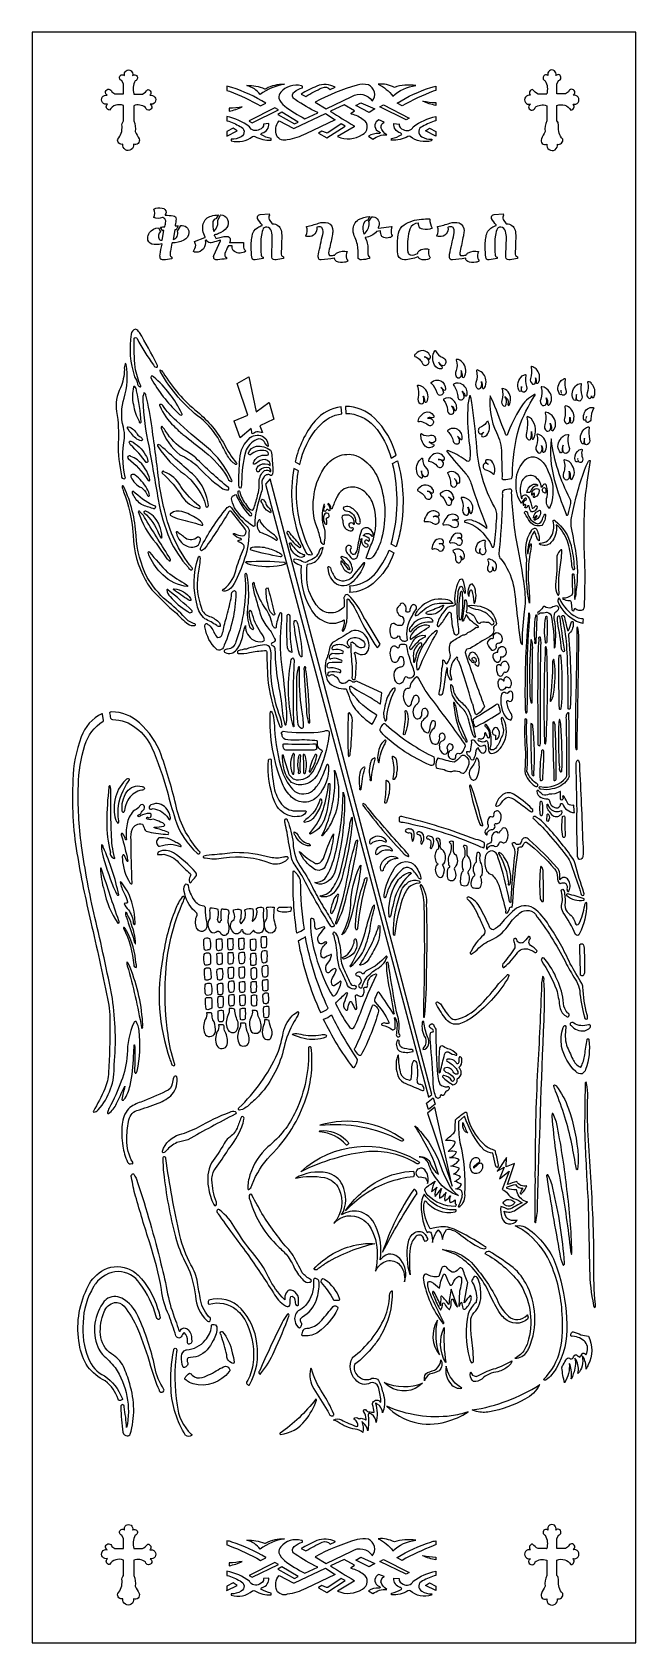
# Model space of a CAD drawing. Header units: millimetres. Extents: x -300 to 300, y -800 to 800.
import ezdxf

# ---------------------------------------------------------------- set-up
doc = ezdxf.new("R2010")
doc.units = ezdxf.units.MM
doc.layers.add('Default', color=70, linetype='Continuous')

msp = doc.modelspace()

# ---------------------------------------------------------------- linework, layer by layer
at = {"layer": 'Default'}
msp.add_lwpolyline([(-300, -800), (300, -800), (300, -800), (300, 800), (300, 800), (-300, 800), (-300, 800), (-300, -800)], close=True, dxfattribs=at)
for points in [[(-209.2, 711.9), (-209.2, 727.1, 0.365255), (-223.2, 722.7, -0.276852), (-223.2, 722.7, -0.65982), (-225.2, 728.6, -1.31482), (-225.4, 737.4, -1.62918), (-220.8, 740.7), (-217.7, 738.7), (-209.2, 738.7), (-209.2, 748.4), (-210.9, 751.9, -1.352091), (-208.1, 756.9, -1.464903), (-200.4, 756.9, -1.249852), (-197.5, 751.8, 0.206388), (-199, 738.7, -0.182985), (-199, 738.6), (-190.5, 738.6, 0.123148), (-185.1, 743.1, -0.250552), (-185.1, 743.1, -0.667895), (-183, 737.3, -1.310947), (-182.8, 728.5, -1.665159), (-187.4, 725.3, 0.259689), (-199.1, 727), (-199.1, 711.9, -0.148423), (-197.5, 701.2, -0.009568), (-193.8, 694, -0.710606), (-199.2, 688.8, -1.191109), (-209.8, 688.7, -0.585264), (-214.9, 693.8, -0.115094), (-214.9, 693.8, 0.206039), (-210.7, 706.7, -0.226863)], [(221.5, 711.9), (221.5, 727.1, -0.365255), (235.5, 722.7, 0.276852), (235.5, 722.7, 0.65982), (237.6, 728.6, 1.31482), (237.7, 737.4, 1.62918), (233.2, 740.7), (230.1, 738.7), (221.5, 738.7), (221.5, 748.4), (223.3, 751.9, 1.352091), (220.4, 756.9, 1.464903), (212.7, 756.9, 1.249852), (209.9, 751.8, -0.206388), (211.4, 738.7, 0.182985), (211.4, 738.6), (202.8, 738.6, -0.123148), (197.4, 743.1, 0.250552), (197.4, 743.1, 0.667895), (195.3, 737.3, 1.310947), (195.2, 728.5, 1.665159), (199.8, 725.3, -0.259689), (211.4, 727), (211.4, 711.9, 0.148423), (209.8, 701.2, 0.009568), (206.1, 694, 0.710606), (211.5, 688.8, 1.191109), (222.1, 688.7, 0.585264), (227.3, 693.8, 0.115094), (227.3, 693.8, -0.206039), (223.1, 706.7, 0.226863)], [(-106.5, 746.3), (-106.5, 742.2, 0.343013), (-106.4, 742.2, -0.029855), (-103.9, 741.4, -0.034815), (-73, 726.9, 0.251317), (-73, 726.9), (-67.9, 729.5, 0.581903), (-67.9, 729.6, 0.061459), (-101.6, 745.1, 0.042431), (-106.4, 746.3, 0.457696)], [(-86.5, 746.9, -0.118117), (-69.1, 743.9, 0.215478), (-67.4, 744.2, -0.138874), (-49.3, 748.4, -0.902393), (-49.3, 748.3, 0.123493), (-73.3, 738.1, -0.411212), (-73.3, 738.1, 0.165876), (-86.5, 746.9, -0.851439)], [(-86.5, 746.9, -0.118117), (-69.1, 743.9, 0.215478), (-67.4, 744.2, -0.138874), (-49.3, 748.4, -0.902393), (-49.3, 748.3, 0.123493), (-73.3, 738.1, -0.411212), (-73.3, 738.1, 0.165876), (-86.5, 746.9, -0.851439)], [(-54.8, 734.5, 0.152386), (-49.1, 726.7, 0.051165), (-28.9, 714.1, 0.227336), (-28.9, 714.1), (-16.1, 720, 0.637819), (-16.1, 720.1, -0.045133), (-38.5, 733.1, 0.046902), (-38.6, 733.1, -0.550037), (-39.6, 740.6, -0.111091), (-31.4, 744.9, 0.186734), (-31.4, 744.9, 0.622458), (-32.4, 746.7, 0.290576), (-53, 740.3, 0.223905), (-54.8, 734.5, 0.048496)], [(-32.7, 738.6), (-28.1, 736.2, 0.259469), (-28.1, 736.2, -0.029138), (-11.6, 744.9, -0.34378), (-3.8, 743.1, 0.346922), (-3.8, 743.1), (1.1, 745.4, 0.619423), (1.1, 745.5, 0.215672), (-17.1, 746.5, 0.016748), (-17.1, 746.5, 0.015164), (-32.7, 738.6, 0.605345)], [(-18.7, 730.5), (-7.7, 723.9, 0.252235), (-7.7, 723.9), (17.8, 736.1, 0.030187), (17.8, 736.1, -0.407952), (37.9, 731.9, 0.006975), (38, 731.4, 0.621432), (38, 731.4, 0.503473), (34.2, 747.8, 0.059856), (34.2, 747.8, 0.113948), (22.9, 747.5, 0.052221), (-18.7, 730.5, 0.581439)], [(81.3, 746.9, 0.118075), (60, 745.2, 0.138803), (44, 748.4, 0.766018), (44, 748.3, -0.123493), (58.5, 736.3, 0.452885), (58.5, 736.3, -0.165876), (81.3, 746.9, 0.877744)], [(101.2, 746.3), (101.2, 742.2, -0.343013), (101.2, 742.2, 0.029855), (98.7, 741.4, 0.034815), (67.8, 726.9, -0.251317), (67.8, 726.9), (62.7, 729.5, -0.581903), (62.7, 729.6, -0.061459), (96.3, 745.1, -0.042431), (101.2, 746.3, -0.457696)], [(-104.2, 724.4), (-104.2, 721.6, 0.468522), (-104.1, 721.6, 0.067276), (-91.2, 725.8, 0.877399), (-91.2, 725.9, -0.039034), (-104.1, 724.4, 0.404407)], [(-84.3, 711.7), (-81.5, 710.1, 0.249891), (-81.5, 710.1), (-55.3, 722.9, 0.606748), (-55.3, 722.9), (-58.7, 724.8, 0.249967), (-58.7, 724.8), (-84.3, 711.8, 0.593474)], [(-55.8, 718.2), (-39.3, 708.9, 0.251344), (-39.3, 708.9), (-35.5, 710.8, 0.588872), (-35.5, 710.8), (-51.8, 720.6, 0.278453), (-51.9, 720.6), (-55.8, 718.2, 0.573601)], [(3.6, 696.3, 0.254267), (28.2, 698.3, 0.605008), (29.1, 713.1, 0.102731), (17.5, 718.7, -0.708544), (17.2, 719.7), (20.4, 722, 0.553993), (20.4, 722), (10, 727.7, 0.238754), (10, 727.7), (-3.4, 721.4, 0.596857), (-3.4, 721.3, 0.00657), (20, 707, -0.573094), (20, 706.1), (3.6, 696.4, 0.609068)], [(40.7, 723.8), (34.9, 720.4, -0.25465), (34.9, 720.4), (21.8, 727.1, -0.600922), (21.8, 727.2), (26.7, 729.9, -0.232704), (26.7, 729.9), (40.7, 723.8, -0.615465)], [(74.6, 714.7), (71.8, 713.1, -0.249891), (71.8, 713.1), (45.6, 725.8, -0.606748), (45.6, 725.8), (49.1, 727.8, -0.249967), (49.1, 727.8), (74.6, 714.7, -0.593474)], [(101.2, 730.1), (101.2, 727.3, -0.468522), (101.2, 727.3, -0.067276), (88.3, 731.5, -0.877399), (88.3, 731.6, 0.039034), (101.2, 730.1, -0.404407)], [(-106.5, 716.2), (-106.5, 712, 0.33606), (-106.4, 712, -0.06387), (-93.3, 706.4, 0.054448), (-93.3, 706.4, -0.664962), (-92.4, 696.2, 0.020721), (-92.4, 696.2, -0.160764), (-102.3, 693.7, 0.465453), (-102.3, 693.7), (-102.1, 692.2, 0.306311), (-102.1, 692.2, 0.24547), (-80.9, 696.5, -0.328945), (-78.7, 696.5, 0.135157), (-62.5, 692.6, 0.37737), (-62.5, 692.6), (-62.3, 694.4, 0.397389), (-62.3, 694.4, -0.108297), (-72.6, 698.4, -0.447467), (-71, 699.9, 0.102416), (-71, 699.9, 0.334431), (-64.7, 709.2, 0.421349), (-64.7, 709.2), (-70, 708.8, 0.42365), (-70, 708.8, -0.389071), (-74, 703.4, 0.10165), (-74, 703.4, -0.45766), (-84, 706.1, 0.121312), (-84, 706.1, 0.105271), (-106.4, 716.3, 0.478876)], [(-106.5, 701.2), (-106.5, 696.8, 0.556574), (-106.4, 696.8), (-96.2, 701.9, 0.570318), (-96.2, 701.9), (-100.1, 704.7, 0.28578), (-100.1, 704.7), (-106.4, 701.2, 0.272726)], [(-54.6, 711.8), (-40.5, 704.6, 0.223005), (-39.2, 704.6), (-8.6, 719.1, -0.259767), (-8.6, 719.1), (1.2, 712.8, -0.589525), (1.2, 712.8), (-28.1, 699, -0.087398), (-46.4, 693.2, -0.366727), (-56.9, 697, -0.033449), (-56.9, 697, -0.278179), (-54.6, 711.8, -0.348729)], [(-12.2, 701.8), (-15.5, 699.8, 0.57295), (-15.5, 699.7), (-7.1, 695.1, 0.276126), (-7.1, 695.1), (11.2, 706.8, 0.570999), (11.2, 706.8), (7.2, 709, 0.278824), (7.1, 709), (-6.2, 700, -0.241298), (-7.6, 699.9), (-12.2, 701.8, 0.241227)], [(52.6, 698.1, -0.180836), (46.7, 705.4, 0.528769), (47, 705.4, -0.376997), (49.8, 710.6, 0.683261), (49.8, 710.7), (44.7, 712.8, 0.183789), (44.7, 712.8, 0.61234), (43.2, 702, 0.071486), (43.2, 702, -0.114864), (45.9, 700.3, -0.42761), (44.8, 699.4, 0.158975), (34.2, 696.6, 0.549229), (34.2, 696.6), (38.6, 693.8, 0.310094), (38.6, 693.8, -0.177271), (52.6, 698, 0.785407)], [(101.2, 716.2), (101.2, 712, -0.33606), (101.2, 712, 0.06387), (88.1, 706.4, -0.054448), (88.1, 706.4, 0.664962), (87.2, 696.2, -0.020721), (87.2, 696.2, 0.160764), (97, 693.7, -0.465453), (97.1, 693.7), (96.9, 692.2, -0.306311), (96.9, 692.2, -0.24547), (75.7, 696.5, 0.328945), (73.5, 696.5, -0.135157), (57.3, 692.6, -0.37737), (57.2, 692.6), (57.1, 694.4, -0.397389), (57.1, 694.4, 0.108297), (67.3, 698.4, 0.447467), (65.8, 699.9, -0.102416), (65.7, 699.9, -0.334431), (59.4, 709.2, -0.421349), (59.5, 709.2), (64.7, 708.8, -0.42365), (64.8, 708.8, 0.389071), (68.7, 703.4, -0.10165), (68.7, 703.4, 0.45766), (78.8, 706.1, -0.121312), (78.8, 706.1, -0.105271), (101.2, 716.3, -0.478876)], [(101.2, 701.2), (101.2, 696.8, -0.556574), (101.2, 696.8), (91, 701.9, -0.570318), (91, 701.9), (94.9, 704.7, -0.28578), (94.9, 704.7), (101.2, 701.2, -0.272726)], [(-166.9, 621, -0.290233), (-167.8, 618.9, 0.704783), (-167.7, 618.4, 0.014916), (-159.8, 617.6, -0.457029), (-157, 614.4, -0.044631), (-157.9, 608.3, 0.366839), (-157.8, 607.5, -0.012276), (-154.9, 607.8, -0.605425), (-154.8, 607.7), (-157, 603.8, -0.266872), (-157, 603.8, -0.002709), (-158.3, 603.8), (-160, 594.1, 0.463215), (-155.6, 602.2, -0.22636), (-155.6, 602.3), (-152.4, 607.9, -0.240431), (-152.4, 607.9, -0.484309), (-144.3, 601, -0.302014), (-149.4, 593.3, -0.097073), (-160.8, 590.6, 0.33137), (-161.1, 590.4, 0.00701), (-162.6, 582.5, 0.05328), (-162.8, 578.3, 0.286442), (-161.8, 576.8, -0.431196), (-161.2, 576.5), (-161.2, 575.1, -0.37217), (-161.3, 574.9, -0.055489), (-169.7, 573.9, -0.227535), (-172.4, 574.8, -0.099183), (-172.4, 574.8, -0.138827), (-172.9, 579.1, -0.018982), (-170.9, 589.4, 0.530244), (-171.3, 589.7, -0.129832), (-181.2, 589.6, -0.353765), (-185.1, 595.2, -0.183218), (-183.4, 600.9), (-183.4, 600.9, -0.196439), (-174.6, 605.8, -0.325313), (-174.5, 605.8), (-172.4, 602.1, -0.398193), (-172.4, 602, 0.323912), (-173.9, 594.3, 0.208643), (-170.8, 593.3), (-169.1, 602.9, 0.054185), (-170.4, 602.8, -0.324291), (-170.5, 602.9), (-172.3, 606.1, -0.526204), (-172.2, 606.2, -0.024238), (-168.3, 606.7, 0.328434), (-168, 606.9, 0.024233), (-167.3, 612, 0.255405), (-168.2, 614.6, 0.066653), (-170.3, 615.9, 0.212052), (-170.6, 615.9, -0.201495), (-179.2, 615.9, -0.500688), (-179.2, 616.1, 0.306866), (-179.2, 624.1, -0.445191), (-179.2, 624.3, -0.194271), (-170.9, 625.3, -0.405056)], [(-119.5, 578.1, -0.060983), (-119.4, 578.3), (-112.9, 592.9, 0.632395), (-113.3, 593.3, -0.02087), (-120.8, 591.2, -0.24261), (-125.4, 591.6, -0.138463), (-126.8, 593.4, 0.424973), (-127.1, 593.5), (-128.1, 593.1, -0.510284), (-137.3, 581.4, -0.210498), (-139.7, 582.3, -0.37449), (-139.7, 582.5, 0.131548), (-137.5, 588.3, 0.142398), (-138.7, 591.8, -0.481263), (-138.6, 592), (-128.3, 596.1, 0.438351), (-128.1, 596.5, -0.191465), (-130, 609.7, -0.276717), (-122, 617.3, -0.065224), (-115.1, 618.5, -0.58864), (-115, 618.4), (-117, 614.8, -0.269651), (-117.2, 614.7, 0.351812), (-120.3, 611.8, 0.094176), (-119.6, 602, 0.218698), (-115.4, 611.8, 0.071735), (-115.6, 613.3, -0.20335), (-115.5, 613.4), (-112.7, 618.4, -0.298812), (-112.5, 618.5, -0.301186), (-105.8, 614, -0.253857), (-106.6, 605.9, -0.156728), (-114.7, 599.9, -0.031154), (-118.8, 598.6, 0.494262), (-119, 598.1, -0.03164), (-117.6, 595.3, 0.368936), (-117.3, 595.1, -0.06208), (-107, 597.2, -0.306475), (-103.7, 595.7, -0.266479), (-103.7, 591.5, 0.561058), (-103.5, 591.1), (-90, 591.1, -0.48722), (-89.8, 590.9, 0.148069), (-89.5, 585.1, 0.1119), (-87.7, 582.6, -0.48836), (-87.7, 582.4, -0.297431), (-99, 582.1, -0.27385), (-101.2, 587.4, 0.414527), (-101.5, 587.8), (-105.1, 587.8, 0.294322), (-105.3, 587.6, 0.023854), (-108.4, 580, 0.204441), (-108.3, 577.1, 0.188872), (-107.1, 576.4, -0.353777), (-107, 576.3), (-107, 574.9, -0.397024), (-107.1, 574.8, 0.019263), (-115.6, 574, -0.230799), (-118.9, 574.5, -0.076934), (-118.9, 574.5, -0.201895), (-119.5, 578.1, -0.000958)], [(-50.3, 575.1, 0.002183), (-57.5, 574, -0.133311), (-60.3, 574.2, -0.231198), (-61.3, 575.1, -0.105338), (-61.9, 577.9, 0.000033), (-61.3, 595.1, 0.073661), (-62.2, 602.2, -0.029065), (-62.2, 602.2, 0.347179), (-66.8, 606.3, 0.334351), (-70.9, 603.7, 0.061588), (-72.4, 596.6, 0.044565), (-72.4, 579.5, 0.402331), (-70.5, 576.6, -0.322096), (-70.4, 576.5), (-70.4, 575.2, -0.375714), (-70.5, 575.1, 0.007508), (-78.2, 574, -0.235749), (-80.9, 574.7, -0.081897), (-80.9, 574.7, -0.11276), (-81.9, 577.9, -0.029221), (-82.2, 590.7, -0.036859), (-81.5, 597.1, -0.232399), (-75.7, 606, -0.039409), (-71.5, 608.1, 0.489012), (-71.4, 608.5, -0.062996), (-75.9, 615.1, -0.386284), (-75.2, 618.1, -0.118987), (-73.4, 618.8), (-64.6, 619.6, -0.362779), (-64.5, 619.5), (-64.1, 618.4, -0.222898), (-64.2, 618.3, 0.287503), (-64.3, 614.1), (-61.3, 609.7, 0.232111), (-61.1, 609.6, -0.356882), (-52.6, 603.2, -0.071616), (-51.9, 596.9, 0.009613), (-52.4, 580.6, 0.075577), (-52.2, 578.3, 0.1766), (-50.3, 576.8, -0.316384), (-50.2, 576.7), (-50.2, 575.2, -0.373779)], [(13.9, 572.8, -0.143693), (10.5, 571.4, -0.157859), (2.6, 572.2, -0.27799), (0.6, 575.2, 0.44419), (0.2, 575.5, -0.018535), (-12.6, 573.9, -0.303224), (-15, 574.6, -0.194646), (-15.5, 579.4, -0.002195), (-11.2, 599.2, 0.177181), (-11.6, 605.2, 0.303863), (-14.2, 606.8, 0.054146), (-16.8, 606.4, 0.334164), (-17, 606.1, -0.194407), (-18.9, 599.6, -0.246484), (-25.6, 597, -0.171526), (-28, 597.5, -0.396674), (-28.1, 597.7, 0.224493), (-27.4, 606.8, -0.450742), (-27.3, 607, 0.031873), (-15.4, 610.2, -0.149889), (-6, 610.5, -0.036946), (-6, 610.5, -0.318068), (-1.1, 602.7, -0.034155), (-1.8, 597.8, -0.007689), (-5.1, 582.4, 0.095881), (-5.3, 579.2, 0.376095), (-3.5, 578.1, 0.021095), (0.7, 578.5, 0.239066), (0.9, 578.7, -0.14995), (3.2, 580.9, -0.18692), (13.2, 582.2, -0.473093), (13.2, 582.1, 0.186649), (12.5, 575.1, 0.123769), (13.9, 573, -0.456404)], [(23.9, 576.3, 0.067014), (23.3, 589.1, 0.039156), (20.9, 595.7, -0.092728), (19, 603.4, -0.273516), (24.5, 613.8, -0.130667), (35, 616.8, -0.589445), (35.2, 616.6), (33.2, 613.1, -0.263471), (33.1, 613.1, 0.230866), (30.7, 611.8, 0.222482), (29, 602, 0.021969), (29.9, 599.4, 0.220548), (35, 610.1, 0.095158), (34.7, 611.7, -0.236021), (34.7, 611.8), (37.5, 616.7, -0.295138), (37.6, 616.7, -0.449006), (44.8, 609.2, -0.159126), (44, 605.9, 0.634839), (44.3, 605.4), (57.2, 607, -0.537969), (57.4, 606.9, 0.092824), (56.8, 600.5, 0.218052), (57.9, 598.1, -0.447671), (57.9, 597.9, -0.228274), (55.3, 595.9, -0.140817), (49.4, 596, -0.206095), (47.3, 597.7, -0.115705), (46.1, 602.3, 0.458629), (45.8, 602.6), (42.5, 602, 0.177022), (42.3, 601.9, -0.199359), (31.3, 596.2, 0.542261), (31.1, 595.8, -0.14121), (33.6, 585, 0.041269), (34, 578.2, 0.266818), (35.3, 576.8, -0.332978), (35.4, 576.7), (35.4, 575.4, -0.359379), (35.3, 575.3, -0.068343), (27.2, 573.9, -0.123609), (24.9, 574.4, -0.297956)], [(97.6, 605.2, -0.174374), (88.2, 604.3, -0.309436), (84.2, 607.9, -0.05872), (84, 610.1, 0.410255), (83.7, 610.4, 0.299857), (75.3, 604.5, 0.091251), (73.1, 584.3, 0.104437), (73.9, 580.1, 0.223295), (76.3, 578.7, 0.162744), (83.1, 580.1, 0.224356), (83.2, 580.3, -0.245106), (84.9, 583.2, -0.145106), (91.9, 584.8, -0.162439), (94.2, 584.2, -0.341169), (94.3, 584.1, 0.135247), (94.3, 578.6, 0.132915), (95.7, 576.2, -0.361131), (95.7, 576.1, -0.18064), (93, 574.2, -0.169064), (86.1, 574.4, -0.211516), (83.8, 576.6, 0.409534), (83.4, 576.8, -0.078324), (70.1, 573.9, -0.349566), (63.9, 578, -0.086619), (63, 586, -0.058154), (64.1, 600.2, -0.214028), (69.6, 608.7, -0.125464), (87, 614.2, -0.023544), (95, 614.6, -0.4078), (95.1, 614.4, 0.126601), (97.7, 605.3, -0.427088)], [(144.3, 572.8, -0.143693), (140.9, 571.4, -0.157859), (132.9, 572.2, -0.27799), (130.9, 575.2, 0.44419), (130.6, 575.5, -0.018535), (117.8, 573.9, -0.303224), (115.4, 574.6, -0.194646), (114.9, 579.4, -0.002195), (119.2, 599.2, 0.177181), (118.8, 605.2, 0.303863), (116.2, 606.8, 0.054146), (113.5, 606.4, 0.334164), (113.3, 606.1, -0.194407), (111.5, 599.6, -0.246484), (104.8, 597, -0.171526), (102.3, 597.5, -0.396674), (102.3, 597.7, 0.224493), (103, 606.8, -0.450742), (103.1, 607, 0.031873), (115, 610.2, -0.149889), (124.4, 610.5, -0.036946), (124.4, 610.5, -0.318068), (129.3, 602.7, -0.034155), (128.6, 597.8, -0.007689), (125.3, 582.4, 0.095881), (125.1, 579.2, 0.376095), (126.9, 578.1, 0.021095), (131.1, 578.5, 0.239066), (131.3, 578.7, -0.14995), (133.5, 580.9, -0.18692), (143.5, 582.2, -0.473093), (143.6, 582.1, 0.186649), (142.9, 575.1, 0.123769), (144.3, 573, -0.456404)], [(182.3, 575.1, 0.002183), (175.1, 574, -0.133311), (172.4, 574.2, -0.231198), (171.3, 575.1, -0.105338), (170.8, 577.9, 0.000033), (171.4, 595.1, 0.073661), (170.5, 602.2, -0.029065), (170.5, 602.2, 0.347179), (165.8, 606.3, 0.334351), (161.7, 603.7, 0.061588), (160.2, 596.6, 0.044565), (160.2, 579.5, 0.402331), (162.1, 576.6, -0.322096), (162.2, 576.5), (162.2, 575.2, -0.375714), (162.1, 575.1, 0.007508), (154.4, 574, -0.235749), (151.7, 574.7, -0.081897), (151.7, 574.7, -0.11276), (150.7, 577.9, -0.029221), (150.4, 590.7, -0.036859), (151.1, 597.1, -0.232399), (157, 606, -0.039409), (161.1, 608.1, 0.489012), (161.3, 608.5, -0.062996), (156.7, 615.1, -0.386284), (157.4, 618.1, -0.118987), (159.3, 618.8), (168, 619.6, -0.362779), (168.1, 619.5), (168.5, 618.4, -0.222898), (168.5, 618.3, 0.287503), (168.3, 614.1), (171.3, 609.7, 0.232111), (171.5, 609.6, -0.356882), (180, 603.2, -0.071616), (180.7, 596.9, 0.009613), (180.2, 580.6, 0.075577), (180.4, 578.3, 0.1766), (182.4, 576.8, -0.316384), (182.4, 576.7), (182.4, 575.2, -0.373779)], [(-193.3, 447.9, 0.842801), (-192.1, 448.6, -0.051617), (-197.7, 467.1, -0.019759), (-198.7, 494.9, 0.049121), (-198.7, 494.9, -0.982955), (-195.7, 495.6, 0.06225), (-195.7, 495.6, 0.041079), (-179.4, 469.4, 0.440674), (-175.7, 467.4, 0.249008), (-175.7, 467.4, 0.210261), (-176.1, 470.3, 0.016384), (-193.4, 501.8, 0.146632), (-197.2, 505, 0.182157), (-197.2, 505, 0.306443), (-201.6, 499.9, 0.123288), (-198.2, 457.8, 0.068405), (-198.2, 457.8, -0.121303), (-195.4, 450.5, 0.242271)], [(95.1, 475.4, 0.415033), (95.4, 478.9, 0.573961), (81.1, 480.2, 0.551733), (80.3, 478, 0.135941), (80.3, 478, -0.191125), (88, 470.9, 0.516983), (93.1, 469.9, 0.478972), (93.5, 474.8, 0.189357), (89.7, 477.5, -0.185282), (94.1, 475.5, 0.344732)], [(107.1, 465.6, -0.351386), (100, 469.3, -0.263323), (100.1, 483.6, -0.6295), (100.9, 483.6, 0.205418), (108.1, 476.7, -0.56466), (109.5, 468.8, -0.114002), (109.5, 468.8, -0.280664), (105.9, 469.9, -0.086495), (104.2, 472.3, 0.151435), (107.1, 467.8, -0.405154), (107.1, 465.6, -0.178552)], [(-208.4, 356.4, 0.619415), (-207.5, 358.1, -0.106821), (-208.1, 396.8, 0.039627), (-208.1, 396.8, 0.077649), (-209.4, 407.8, -0.142801), (-208.6, 436.6, 0.122686), (-206.6, 469.9, 0.311872), (-207.6, 470.8, 0.353553), (-207.6, 470.7, 0.125973), (-208.4, 465, -0.094487), (-212.2, 446.7, 0.170879), (-216.1, 423.1, -0.06231), (-214.6, 392, 0.017777), (-214.6, 392, 0.054295), (-211.2, 359.2, 0.485696)], [(-172.8, 464.6, -0.139657), (-169.8, 461.9, 0.086404), (-135.8, 422.8, -0.094753), (-109, 390.5), (-109, 390.5, 0.053228), (-97.3, 372.3, -0.948427), (-97.8, 370.6, -0.073181), (-97.8, 370.6, -0.139519), (-105.7, 379.2, -0.005641), (-113.7, 394.2, 0.088715), (-132.5, 416.6, -0.105688), (-172.3, 462.5, -0.198225), (-172.9, 464.6, -0.520028)], [(127.7, 457.2, 0.435769), (130.2, 458.7, 0.297589), (127.4, 472.3, 0.18969), (122.1, 475, 0.528068), (121.5, 474.2, -0.15824), (121.4, 463.9, 0.407111), (123.1, 456.5, 0.110541), (123.1, 456.5, 0.425642), (126.7, 459.4, 0.108991), (126.4, 463.8, -0.107506), (127.3, 458.2, 0.344552)], [(151, 454.6, 0.295492), (143.6, 463.9, 0.734775), (141.6, 463.8, 0.119714), (141.6, 463.8, -0.134788), (141.1, 451.9, 0.355813), (143.1, 445.7, 0.112675), (143.1, 445.7, 0.428408), (146.7, 448.7, 0.107332), (146.5, 453.1, -0.118513), (147.4, 447.5, 0.892315), (149.5, 446.6, 0.203761)], [(201.2, 451.3, 0.460389), (203.6, 452.7, 0.299433), (200.9, 465.5, 0.150765), (196.3, 467.9, 0.570209), (195.9, 467.1, -0.116409), (195.4, 456, 0.351428), (197.4, 450.5, 0.601887), (200.3, 452.6, 0.104721), (200.4, 456.7, -0.083909), (200.9, 452.2, 0.340709)], [(-199.2, 447.7, 0.122296), (-199.4, 430, 0.086142), (-193.7, 413.5, 0.897518), (-191.6, 412.5, 0.162742), (-191.6, 412.5, 0.043702), (-196.2, 443.6, 0.258594), (-198.1, 447.9, 0.461849)], [(-151.8, 419.6, 0.555051), (-151.1, 421.2, 0.101175), (-179.3, 457.6, 0.203091), (-181.8, 458.2, 0.206198), (-181.8, 458.2, 0.333566), (-181.8, 456, 0.076331), (-154.9, 421.7, 0.249321), (-151.8, 419.6, 0.001434)], [(-71.1, 402.3, -0.004302), (-76.7, 403.1, 0.031089), (-81.4, 400.9, -0.516468), (-81.5, 400.9), (-82.4, 406.3), (-93.3, 397.2, -0.522506), (-93.3, 397.2), (-99.2, 413.7, -0.396828), (-99.2, 413.8), (-85.6, 419.6), (-96.1, 450.9, -0.349468), (-96.1, 450.9), (-84.8, 457.8, -0.518673), (-84.8, 457.7), (-77.5, 422.9), (-64.7, 432.1, -0.517988), (-64.6, 432.1), (-59.9, 415.6, -0.369568), (-59.9, 415.5), (-73.7, 409.1), (-71.1, 402.4, -0.56897)], [(90.6, 432.4, 0.441648), (92.9, 434.1, 0.317599), (88.7, 447.3, 0.160985), (83.1, 449.1, 0.526948), (82.9, 448.3, -0.144484), (83.5, 437, 0.31943), (85.6, 431.1, 0.587134), (89.3, 433.2, 0.048719), (89.3, 433.8, 0.123037), (88.7, 438.6, -0.099121), (90.1, 433.2, 0.35289)], [(106.3, 447, -0.128436), (108.2, 444.2, -0.362874), (107.8, 440.3, -0.667102), (102.5, 441.9, 0.165419), (96.8, 450.9, -0.538733), (96.7, 451.9, -0.325112), (106.3, 453.7, -0.025512), (106.3, 453.7, -0.255085), (110.9, 445.7, -0.59987), (109.1, 444.3, -0.117737), (109.1, 444.3, 0.06271)], [(130.2, 439.1, 0.720957), (132.4, 439.8, 0.273944), (128, 449.8, 0.295835), (118.9, 450.3, 0.486779), (118.8, 449.3, -0.137541), (123, 438.5, 1.346611), (129.2, 439.4, 0.144184), (127.3, 443.3, -0.101886), (130.1, 439.3, 0.047789)], [(185.8, 443.3, -0.517879), (183.7, 444.5, -0.328245), (187.1, 458.5, -0.075424), (190.3, 459.9, -0.20117), (190.3, 459.9, -0.382039), (190.7, 459.1, 0.133876), (191.3, 447.9, -0.366002), (189.4, 442.5, -0.553724), (186.5, 444.3, -0.057022), (186.5, 444.9, -0.073122), (186.4, 448.1, 0.060434), (186.1, 444.2, -0.328571)], [(224.6, 439.7, -0.344564), (225.2, 453.1, -0.12105), (228.6, 455.5, -0.884194), (229.9, 455, 0.14111), (230.5, 444.6, -0.370347), (228.8, 439.4, -0.062686), (228.8, 439.4, -0.435286), (226.1, 440.9, -0.360203), (224.6, 439.7, -0.206222)], [(240.1, 434.3, -0.447406), (237.7, 435.7, -0.294186), (240.1, 448.4, -0.181248), (245.2, 451.1, -0.548131), (245.8, 450.3, 0.116049), (246.3, 439.1, -0.342976), (244.4, 433.6, -0.114656), (244.4, 433.6, -0.4273), (241, 436.3, -0.095958), (241.2, 440.2, 0.104664), (240.5, 435.2, -0.364666)], [(256.5, 437.1, 0.508453), (258.7, 438.5, 0.287391), (256.1, 450.7, 0.353906), (252.4, 452.6, 0.312703), (252.1, 451.9, -0.156262), (251.6, 441.7, 0.384454), (253.4, 436.3, 0.581322), (255.8, 438, 0.016279), (256, 438.7, 0.068171), (256.5, 437.1, 0.183795)], [(-141.4, 266, 0.741505), (-141, 267.8, -0.11884), (-168.5, 325.4), (-168.5, 325.4, -0.028842), (-173.8, 352.6, 0.005326), (-180.9, 406.9, 0.027319), (-187, 439.5, 0.331914), (-188.9, 441.7, 0.370926), (-188.9, 441.7, 0.109971), (-190.1, 434.1, 0.046872), (-184.1, 389, -0.002543), (-174.8, 335.7, 0.054046), (-163.2, 296.3), (-163.2, 296.3, 0.079238), (-144.7, 268.2, 0.362943)], [(119.7, 424.7, 0.760581), (121.8, 425.3, 0.284818), (117.8, 435.2, 0.308571), (109.1, 435.6, 0.467686), (109, 434.6, -0.144574), (112.9, 424.9, 0.391419), (115.8, 420.4, 0.400429), (119.1, 422.5, 0.195446), (118.8, 425.2, 0.142946), (116.8, 428.9, -0.109395), (119.5, 425.1, 0.036291)], [(151.6, 307.1, 0.098362), (139.1, 314.4, 0.21531), (129.9, 314.5, 0.976495), (130.4, 313.3, -0.194517), (152.3, 296.9, 0.041931), (152.3, 296.9, -0.089591), (157.2, 288.5, 0.141661), (157.3, 288.5, 0.670484), (159.1, 289.6, 0.043641), (159.5, 291.3, 0.014398), (161.7, 317.4, 0.193364), (159.5, 328.5, -0.1091), (142, 387.4, 0.015195), (137.3, 429.8, 0.02448), (135.8, 438.1, 1.154089), (134.7, 438.3, 0.062778), (132.9, 425.3, 0.04189), (134.6, 389.7, 0.016476), (134.6, 389.7, -0.089569), (134.9, 375.5, 0.06144), (134.9, 375.5, -0.596194), (132.2, 373.7, 0.059175), (115.6, 383.6, 0.082037), (112.5, 384.3, 0.237048), (112.5, 384.3, 0.446186), (112.7, 382.8, 0.010879), (131.1, 361.4, -0.089739), (136.6, 350.8, 0.018261), (151.5, 309.2, -0.064362)], [(166.9, 409.9, 0.025898), (155.2, 438.9, 0.763105), (155.2, 438.9, 0.13516), (161.4, 402.3, -0.112645), (166.5, 381.8, 0.003868), (167.2, 358.3, 0.752079), (169.1, 355.7, 0.069253), (176.4, 356.6, 0.181934), (176.4, 356.6, 0.16044), (177.3, 359.6, -0.066894), (183.9, 407.2, -0.053482), (199.5, 439.1, 1.297446), (199.4, 440.1, 0.15255), (185.4, 426.8, 0.047829), (172, 399.8, -0.681254), (170.6, 400.6, 0.126982), (170.6, 400.6, -0.005236), (166.9, 409.9, 0.098625)], [(173.8, 429.2, 0.322966), (173, 442.7, 0.199284), (167.3, 446.2, 0.524024), (167.2, 446.2, -0.123638), (166.7, 434.1, 0.362712), (168.6, 428.8, 0.637536), (171, 430.5, 0.240146), (169.8, 438.2, -0.274649), (173.1, 431.5, 0.676982), (173.8, 429.1, 0.272764)], [(213.6, 429.4, 0.368517), (214.2, 442.5, 0.249371), (206.5, 447.8, 0.587235), (205.9, 447, -0.160077), (205.5, 435.6, 0.364778), (207.4, 429.2, 0.054208), (207.4, 429.2, 0.468041), (211.2, 431.3, 0.150997), (211, 436.9, -0.186106), (212.2, 431.7, 0.518981), (213.6, 429.4, 0.221426)], [(-173.2, 430, 0.529651), (-173.2, 428.7, 0.10315), (-159.2, 408.8, 0.038186), (-150.1, 400.4, -0.000986), (-128.4, 383.2, -0.085288), (-106.1, 358.3, 0.235175), (-102.2, 353.5, 0.098641), (-102.2, 353.5, 0.619412), (-101.5, 354.8, 0.11256), (-126.8, 388.2), (-126.8, 388.2, -0.017508), (-156.6, 413.8, -0.053573), (-170.2, 429.1, 0.437649)], [(-34, 370.6, -0.136871), (-15.1, 408.3, 0.00974), (-15.1, 408.3, -0.18441), (7.7, 421, 0.394645), (7.7, 421), (7.2, 428, 0.433278), (7.2, 428, 0.178561), (-18.8, 414, 0.008547), (-18.8, 414, 0.118588), (-38.6, 373.2, 0.326135), (-38.6, 373.2), (-34, 370.6, 0.515741)], [(11.3, 428.3), (11.7, 421.3, 0.395341), (11.7, 421.3, -0.208129), (39.9, 408.7, -0.108867), (56.9, 376.9, 0.493248), (56.9, 376.9), (61.7, 379.7, 0.332836), (61.7, 379.7, 0.138698), (40.2, 416.5, 0.198644), (11.3, 428.3, 0.428075)], [(98.8, 417.2, -0.302079), (96.5, 417, 0.26211), (92.9, 416.5, -0.262612), (98.3, 414.7, -0.054013), (98.3, 414.7, -0.448722), (96.6, 409.3, -0.263016), (93.7, 409.7, 0.051252), (88.4, 412.7, 0.191017), (84, 412.8, -0.231183), (84, 412.8, -0.320005), (83.6, 413.6, -0.248854), (90.3, 422.1, -0.41087), (98.8, 419.2, -0.455952)], [(198, 395.7, 0.316637), (196.2, 415.8, 0.053871), (196.2, 415.8, 0.039861), (192.3, 418.3, 0.20921), (192.3, 418.3, 0.392424), (191.8, 417.5, -0.099058), (191.2, 402, 0.284712), (192.9, 395.4, 0.468889), (195.7, 395.9, 0.075592), (195.7, 395.9, 0.104138), (196.2, 403.4, -0.059982), (196.7, 397.4, 0.512335), (198, 395.7, 0.260204)], [(217.6, 404.1, 0.368501), (218.2, 417.1, 0.24935), (210.5, 422.4, 0.587275), (209.9, 421.6, -0.16003), (209.5, 410.2, 0.364808), (211.4, 403.8, 0.054126), (211.4, 403.8, 0.468106), (215.2, 406, 0.150121), (215, 411.5, -0.166328), (216.1, 406.3, 0.515761), (217.6, 404.1, 0.215838)], [(235.3, 411.9, 0.459873), (237.7, 413.2, 0.295088), (235.5, 425.8, 0.204414), (230.2, 428.7, 0.523061), (229.6, 427.9, -0.091876), (229.1, 416.3, 0.341806), (231.1, 411.1, 0.106549), (231.1, 411.1, 0.41706), (234.4, 413.7, 0.09999), (234.3, 417.7, -0.104546), (234.9, 412.8, 0.343423)], [(248.5, 414.6, -0.234176), (248.7, 420.8, -0.437974), (257.7, 427.1, -0.499719), (258.1, 426.2, 0.117008), (255.3, 415.9, -0.401992), (252.5, 412.4, -0.434233), (250.5, 413.5, -0.142729), (250.2, 415.4, -0.425583), (248.5, 414.6, -0.139069)], [(-191.1, 396.8, -0.608087), (-191.6, 393.9, -0.155972), (-191.6, 393.9, -0.176258), (-201.3, 401.3, -0.084352), (-205.2, 406.6, -0.71161), (-204.5, 408, -0.200392), (-195.5, 400.6, 0.218474), (-192.2, 397.9, -0.169456)], [(-104.5, 347, 0.547551), (-105, 347.6, -0.026142), (-137.5, 377.3, 0.029184), (-137.5, 377.3, 0.044001), (-149.4, 385.2, -0.101225), (-167.1, 403.3, 0.101971), (-170.4, 407.5, 1.172105), (-171.8, 407.2, 0.094689), (-171.7, 406.6, 0.143201), (-153.2, 380.3, 0.05636), (-153.2, 380.3, -0.059905), (-136.4, 369.6, 0.055777), (-111.9, 347.4, 0.187814), (-105, 345.4, 0.165196), (-105, 345.4, 0.269335)], [(99.4, 389.1, -0.418779), (90.7, 388.9, -0.219674), (86.4, 400.6, -0.669078), (87.2, 401.1, 0.271241), (96.4, 399.8, -0.066054), (96.4, 399.8, -0.347905), (100.5, 397.3, -0.208025), (100.4, 393.4, -0.104952), (100.4, 393.4, -0.338552), (94.5, 393, 0.107814), (98.9, 390.8, -0.128819), (98.9, 390.8, -0.285325), (99.4, 389.1, -0.115043)], [(127.3, 395.9, 0.715112), (112.9, 404.3, 0.539366), (113, 403.4, -0.152695), (118.5, 393.7, 0.689406), (124.7, 392.5, 0.081237), (124.7, 392.5, 0.219869), (123.7, 397.4, 0.058882), (122.8, 398.6, -0.051962), (125.7, 395.6, 0.575092)], [(146.8, 398.3, 0.361566), (153, 401.2, 0.237725), (153.1, 413.5, 0.267686), (153.1, 413.5, 0.420167), (151.4, 411.9, -0.132184), (144.9, 407.3, 0.0754), (144.9, 407.3, 0.48393), (144.9, 401, 0.145074), (144.9, 401, 0.255405), (148.7, 402.6, -0.016303), (146.8, 400.2, 0.339954), (146.8, 398.3, 0.161821)], [(207.8, 382.8, 0.417202), (210.3, 384.3, 0.298157), (207.4, 398, 0.188699), (202.2, 400.7, 0.527607), (201.6, 399.9, -0.160245), (201.4, 389.4, 0.373067), (202.8, 382.2, 0.349063), (204.9, 382.1, 0.239258), (206.6, 384.6, 0.11661), (206.4, 389.4, -0.111552), (207.3, 383.8, 0.358252)], [(225.3, 382.2, -0.36967), (224.7, 395.2, -0.248822), (232.4, 400.5, -0.58772), (233, 399.7, 0.160457), (233.4, 388.3, -0.409765), (231.6, 381.9, -0.529995), (227.7, 384.1, -0.142802), (227.9, 389.6, 0.144842), (226.7, 383.6, -0.505366), (225.3, 382.2, -0.170051)], [(248.2, 391, -0.449955), (245.9, 392.4, -0.298964), (248.3, 405.2, -0.121534), (252.1, 407.6, -0.892353), (253.6, 407.1, 0.11404), (254.1, 395.8, -0.351776), (252.1, 390.3, -0.604921), (249.1, 392.4, -0.105882), (249.1, 396.7, 0.090122), (248.5, 392, -0.364269)], [(-203.5, 392.8, -0.526097), (-202, 393.8, -0.15064), (-187.3, 379.9, -0.169805), (-185.2, 373.9, -0.655404), (-186.6, 372.6, -0.124922), (-186.6, 372.6, 0.044434), (-202.2, 390, -0.153546), (-203.5, 392.8, -0.001429)], [(-126.4, 328.3, 0.497839), (-124.9, 329.7, 0.164773), (-138.6, 359.3, 0.022399), (-138.6, 359.3, -0.003352), (-172.1, 389.1, 0.326407), (-175.5, 390.1, 0.201289), (-175.5, 390.1, 0.386621), (-174.9, 388, 0.091839), (-148.7, 360.9, -0.126905), (-128.7, 334.2, -0.039058), (-127.4, 328.9, 0.219902)], [(-84.9, 381.7, -0.307225), (-77.2, 388.6, -0.206048), (-63.2, 384.8, -0.092118), (-63.2, 384.8, -0.166058), (-61.9, 378.5, -0.046689), (-61, 361.2, -0.705164), (-64, 360.2, 0.420151), (-69.8, 357.7, -0.07019), (-69.8, 357.7, 0.249738), (-71.4, 349.6, -0.051378), (-71.4, 349.6, -0.111352), (-72.3, 342.7, 0.014891), (-77.4, 324.1, 0.056722), (-78.7, 310.2, -0.695819), (-80.5, 309.4, -0.094223), (-97.5, 325.4, -0.11835), (-101.4, 335.2, -0.443745), (-99.7, 339.8, -0.160445), (-97.4, 340.7, -0.308177), (-97.4, 340.7, 0.078084), (-84.1, 319.8, 0.890474), (-82, 321.9, -0.122567), (-94.6, 339.4, -0.139468), (-95.2, 344, -0.129732), (-95.2, 344, -0.739563), (-93.7, 343.4, 0.10312), (-87, 330.2, -0.088897), (-87, 330.2, 0.269783), (-81.2, 325.1, 0.136669), (-79, 329, 0.010506), (-75.1, 342.7, 0.048188), (-74.4, 351.9, -0.192889), (-70.4, 363.4, -0.334232), (-64.3, 364.5, -0.250354), (-64.3, 364.4, 0.469011), (-62.9, 363.6, 0.333542), (-64.6, 367.2, 0.290806), (-74, 364.6, -0.690619), (-76.8, 363.8, -0.099209), (-76.8, 363.8, -0.374759), (-73.5, 370.1, -0.30461), (-63.6, 369.5, 0.29907), (-64.2, 372.9, 0.377528), (-73.3, 374.4, 0.048273), (-77.9, 371.3, -0.235108), (-79.9, 371, -0.200489), (-79.9, 371, -0.311785), (-79.9, 372.4, -0.314568), (-69.7, 379.9, -0.061092), (-69.7, 379.9, 0.116767), (-65.5, 380, 0.487052), (-67.6, 384.1, 0.236229), (-83.1, 380.3, -0.076842), (-83.1, 380.3, -0.618883)], [(-65.7, 388.4, -0.093739), (-69.5, 393.3, 0.380923), (-76.6, 395.4, 0.226191), (-87.9, 382.9, 0.06365), (-91.8, 352.7, -0.109632), (-92.7, 347.2, -0.344583), (-92.7, 347.2, -0.44601), (-94.7, 350.1, -0.016847), (-93.6, 376, -0.213494), (-83.2, 397.3, -0.017204), (-83.2, 397.3, -0.307475), (-69.6, 397.8, -0.033784), (-69.6, 397.8, -0.21097), (-65.4, 389.1, -0.233686), (-65.7, 388.4, -0.368971)], [(216.1, 394.7, 0.091157), (215.9, 395.9, 0.773687), (215.9, 395.9, 0.098054), (219, 355.6, 0.028914), (230.7, 321.2, 1.096274), (232.6, 321, 0.01225), (235.3, 331.9, 0.248646), (234.5, 336.7, -0.087109)], [(242.4, 373.7, -0.66226), (240.1, 373.9, -0.290744), (242, 383.6, -0.170485), (246.1, 385.8, -0.181976), (246.1, 385.8, -0.484019), (246.3, 383.6, 0.118493), (246.9, 377.2, -0.372715), (245.6, 372.4, -0.136254), (245.6, 372.4, -0.329077), (242.7, 374.4, -0.057925)], [(-183.1, 355.5, 0.167322), (-195.4, 375.2, 0.094147), (-201.9, 378.6, 0.371538), (-205, 378.5, 0.355881), (-204.7, 376.6, -0.069087), (-185.4, 355.8, 0.377795), (-183.4, 354.3, 0.221444), (-183.4, 354.3, 0.215554)], [(-10.8, 291.1, -0.252127), (-13.2, 295.4, 0.049916), (-17.1, 308.7, -0.128117), (-20.2, 337.6, -0.125619), (-10, 366.5, -0.155752), (3.9, 378.6, -0.173413), (21.6, 379.6, -0.032484), (21.6, 379.6, -0.164045), (41.3, 361.6, -0.047351), (45.2, 353.1, -0.162099), (46.1, 293.2, -0.091508), (38.6, 278.8, -0.36745), (32, 277.5, -0.352723), (32, 277.6, -0.030043), (37.5, 292.2, 0.176765), (39.2, 329.9, 0.14551), (30.5, 343.4, 0.121651), (20.7, 347.9, 0.283538), (5.3, 342, 0.051901), (2.8, 338, 0.032005), (-1.9, 326.7, -0.155831), (-1.9, 326.7, -0.665528), (-3, 327.3, 0.257988), (-5.5, 331.8, 0.982355), (-5.3, 330.3, -0.292443), (-5.3, 330.3, -0.180803), (-4.2, 324.7, -0.227518), (-4.2, 324.7, -0.545955), (-5.7, 325.5, 0.650439), (-7.3, 325.4, -0.406365), (-9.9, 324.1, -0.20733), (-9.9, 324.1, -0.266046), (-9.6, 327.9, 0.256711), (-9.6, 330.9, 0.4203), (-10, 330.7, 0.169968), (-9.8, 307.3, -0.023274), (-9.8, 307.3, -0.116867), (-9.6, 294.9, 0.035559), (-9.8, 291.3, -0.274668), (-9.8, 291.3, -0.271314)], [(58.3, 371.5), (63.1, 374.2, -0.488822), (63.2, 374.2, -0.108414), (66.5, 307.7, -0.039009), (61.7, 288.9, -0.460552), (61.7, 288.9), (56.8, 291.4, -0.354992), (56.8, 291.4, 0.12823), (58.3, 371.5, -0.335806)], [(87.2, 356.8, -0.262097), (82.2, 364, -0.278656), (87.2, 376.8, -0.69726), (88.1, 376.4, 0.216465), (92.2, 366.3, -0.022313), (92.2, 366.3, -0.403888), (91.9, 358.6, -0.051872), (91.9, 358.6, -0.450639), (88.5, 359.6, -0.137129), (86.9, 364.4, 0.156105), (87.7, 359.5, -0.408705), (87.2, 356.8, -0.275317)], [(109.2, 374.9, 0.518401), (108.9, 378.4, 0.495125), (96.6, 378.9, 0.128506), (93.9, 374.5, 0.586228), (94.4, 373.7, -0.232762), (102.6, 368.9, 0.027163), (102.6, 368.9, 0.603343), (108.5, 370.1, 0.372914), (107.6, 373.9, 0.204771), (103.6, 375.6, -0.1603), (108.2, 374.7, 0.218133)], [(153.3, 370.6, 0.189259), (149.8, 371.8, 0.147133), (149.8, 371.8, 0.522778), (150, 365.5, 0.070621), (150, 365.5, -0.068032), (157.2, 362.3, 0.419383), (159.2, 361, 0.263502), (159.2, 361, 0.204357), (158, 372.2, 0.356916), (151.5, 375.1, 0.623456), (151.1, 372.7, -0.023796)], [(188.9, 330.3, -2.16163), (188.3, 330.4, 0.020052), (188.4, 330.5, -0.328364), (190.9, 335.6, 0.965278), (190.1, 337.2, 0.132001), (186.5, 331.9, -0.61682), (186.4, 331.8, -0.169722), (181, 352, -0.185535), (188.3, 373.3, -0.458312), (205.4, 375.2, -0.12722), (213, 363.6, -0.172182), (216.6, 333.7, -0.059153), (214.2, 327.1, -0.5082), (214.2, 327, -0.303899), (211.8, 338.3, 0.160302), (211.1, 349.5, -0.088466), (211.1, 349.5, 0.658121), (208.4, 350.6, 0.052113), (206.2, 347.7, -0.731154), (206.2, 347.7, 0.238518), (199.5, 358.5, 0.379519), (187.8, 355.8, 0.096837), (185.6, 350.6, 0.153096), (186.7, 336.4, -0.570118), (191.5, 340.1, -0.090823), (191.5, 340.1, -0.162796), (195.7, 332.4, 0.050464), (197, 327.2, 0.365953), (199.2, 328.3, -0.336142), (201.7, 329.6, -0.292088), (201.7, 329.6, -0.285419), (200.3, 325.1, -0.267549), (196.2, 323.5, -0.189711), (196.2, 323.5, -0.134683), (193.9, 329, 0.755203), (192.5, 329.1, -0.317888), (190.2, 327.4, -0.143256), (190.2, 327.4, -0.587632), (190.3, 329.1, 0.616816), (189.9, 330.9, 0.350693)], [(239, 227.3, -0.027429), (238, 225, -0.252793), (238, 225, -0.553997), (236.8, 226.4), (236, 233.3, 0.463721), (233.9, 235, -0.104662), (233.9, 235, -0.069441), (227.9, 236.6, -0.154185), (227.9, 236.6, -0.166833), (227.6, 238, -0.389235), (227.6, 238, 0.174162), (236.6, 241, 0.154987), (237.4, 245, -0.025446), (237.2, 261.1, -1.463247), (238.4, 261, -0.048671), (239.2, 239.5, 0.151388), (239.3, 236.5, 0.576921), (239.4, 236.5, 0.073424), (241, 246.5, -0.034862), (241, 246.5, 0.075394), (240.8, 281.7, 0.006822), (236.1, 307.7, -0.118845), (236.8, 320.7, -0.040635), (250, 367.7, -0.025103), (252.6, 373.2, -0.458317), (254.6, 374.4, -0.364462), (254.6, 374.4, 0.008008), (249.7, 340.3, 0.030377), (248.9, 274.8, -0.022421), (248.6, 233, -0.172042), (247.6, 226.4, -0.143488), (247.6, 226.3, -0.329679), (239.5, 227.4, 0.240774)], [(236.3, 355.7, 0.340574), (236.8, 369.7, 0.25592), (229.2, 375.3, 0.584476), (228.6, 374.6, -0.146714), (228.2, 362.4, 0.320835), (229.8, 355.6, 0.072845), (229.8, 355.6, 0.508524), (234, 358, 0.131857), (233.7, 363.8, -0.169719), (234.8, 358.1, 0.546496), (236.3, 355.7, 0.227915)], [(-183.4, 339.3, 0.139411), (-186, 346.7, 0.106333), (-197.8, 360.1, 0.264236), (-201.5, 360.3, 0.119354), (-201.5, 360.3, 0.293795), (-201.8, 358.2, 0.200009), (-191.5, 347.7, -0.125287), (-186.2, 341, 0.137368), (-184.6, 339, 0.354352), (-183.4, 339.3, 0.188225)], [(-133.1, 327.3, 0.538006), (-133.7, 329.1, -0.074445), (-152.1, 348.6, 0.185655), (-169, 363.3, 0.820827), (-171, 362.7, 0.220092), (-170.7, 361.8, -0.078164), (-150.8, 338.4, 0.013884), (-150.8, 338.4, 0.186251), (-134.2, 327, 0.30684)], [(-68.1, 350.9), (94, -257.7, 0.526537), (94, -257.8), (97.4, -255.3, 0.309364), (97.4, -255.3), (-63.6, 356.4, 0.612543), (-63.6, 356.4), (-68.1, 350.9, 0.24104)], [(-39.9, 366.7, 0.13988), (-33.2, 294.6, 0.038283), (-27, 281.7, 0.157203), (-27, 281.7, 0.143149), (-21.9, 281, 0.677481), (-21.8, 282, -0.172026), (-35.3, 364.2, 0.32491), (-35.3, 364.3), (-39.9, 366.7, 0.489918)], [(120.7, 355.5, -0.113536), (121.7, 352.7, -0.46583), (119.2, 347.8, -0.075583), (119.2, 347.8, -0.409024), (116.2, 351.3, 0.132306), (113.2, 361.8, -0.448265), (113.3, 362.7, -0.288477), (120.6, 362.9, -0.281759), (124.8, 354.9, -0.39548), (123.2, 351.6, -0.450481), (122.4, 352.3, 0.074136)], [(120.2, 356.2, 0.014476), (119.9, 356.5, 0.993295), (119.9, 356.4, -0.007747), (120.2, 356.2)], [(-209.9, 349.2, 0.489328), (-210.7, 348.7, 0.041307), (-209.2, 343.3, -0.074663), (-199.8, 302.6, -0.010224), (-199.7, 300.2, 0.116933), (-187.5, 255.8, 0.054147), (-181, 246.2, 0.039661), (-156.6, 222.7, 0.049725), (-145.2, 212.1, 0.216192), (-138.2, 210.7, 0.749637), (-138.4, 212.3, -0.157669), (-148, 218.2, 0.044494), (-166.6, 235.3, -0.073037), (-185.7, 258.4, -0.099298), (-196.8, 300, 0.096319), (-208.8, 348.2, 0.406591)], [(-199.8, 344.4, 0.068858), (-179.6, 330, -0.635269), (-177.7, 327.5, -0.593997), (-179.8, 326.8, -0.022672), (-191.2, 330.7, -0.056166), (-191.2, 330.7, -0.128677), (-199.3, 340, -0.299614), (-199.8, 344.4, -0.220512)], [(-63.6, 326, -0.264574), (-63.2, 322.5, -0.437776), (-63.2, 322.5, -0.150659), (-70, 329.1, 0.056301), (-71.9, 332.8, -0.368601), (-71.5, 336.2, -0.305677), (-71.4, 336.2, -0.236189), (-67.7, 331.4, 0.241496), (-65, 328, -0.097824), (-65, 327.9, -0.056996)], [(98.2, 342.4, 0.406583), (98.4, 345.7, 0.559332), (84.1, 346.6), (84.1, 346.5, 0.560655), (83.3, 344.3, 0.145863), (83.3, 344.3, -0.186884), (91, 337.6, 0.652172), (97.1, 338.3, 0.174763), (97.4, 340.1, 0.262013), (92.6, 344.2, -0.172652), (97, 342.5, 0.359865)], [(118.1, 335.3, 0.372604), (118.6, 339, 0.604065), (106.9, 342.5, 0.593519), (105.7, 340.3, 0.094985), (105.8, 340.2, -0.176771), (111.4, 332.2, 0.549545), (116.5, 330.8, 0.096934), (116.5, 330.8, 0.292838), (115.9, 336.3, 0.138663), (113.9, 338.2, -0.160963), (117, 335.7, 0.479993)], [(136.5, 322, 0.329395), (135.9, 333.3, 0.266782), (126.6, 337.9, 0.539133), (126.5, 337, -0.14226), (128.1, 327, 0.334319), (130.3, 320.4, 0.430388), (133.7, 321.4, 0.07021), (133.7, 321.4, 0.195538), (133, 328.3, -0.131049), (134.9, 323.1, 0.518986), (136.5, 322, 0.152264)], [(187.5, 191.7, -0.042326), (189.1, 221.3, 0.065276), (189.9, 244, 0.027587), (183, 286.7, -0.040431), (176.6, 342.9, 0.297732), (175.8, 346.2, 0.189726), (175.7, 346.2, 0.10445), (168, 344.5, 0.173982), (167.9, 344.5, 0.161101), (167.4, 340.9, -0.0254), (164.4, 288.2, 0.028004), (163.9, 281.1, 0.207907), (165.8, 276.7, -0.11588), (178.2, 250.9, -0.033477), (180.7, 232.1), (180.7, 232.1, 0.003657), (185.3, 194.4, 0.247854), (187.5, 191.7, 0.330789)], [(191.7, 342.6, -0.224596), (196.9, 350.5, -0.285896), (202.2, 350.3, -0.674035), (202.1, 349.3, 0.326631), (195.6, 344.4, -0.110873), (194.4, 342.7, -0.18967), (194.4, 342.7, -0.02636), (191.7, 342.6, -0.456932)], [(196.5, 340.3, -0.341517), (200.1, 346.4, -0.20286), (202.6, 346.4, -0.519016), (203.8, 344.6, -0.32524), (199.7, 338, -0.559849), (198.1, 338.6, -0.353574), (198.2, 338.6, 0.422692), (199.1, 342.1, 0.37972), (197.3, 340.9, -1.178363), (196.5, 340.3, -0.095809)], [(207.6, 346.8, -0.728665), (210.4, 346.3, -0.220501), (210.1, 342.1, -0.290847), (210, 342.1, -0.521689)], [(-192.6, 323.3, 0.622699), (-194.6, 323.7, 0.243129), (-194.6, 323.7, 0.105082), (-176.9, 292.3, 0.006445), (-166.2, 277, 0.115861), (-166.2, 277, -0.124716), (-163.7, 274.7, 0.291763), (-163.6, 274.7, 0.539887), (-162.7, 276.7, -0.001839), (-187.2, 315.9, 0.107192)], [(-188.4, 324, 0.589035), (-188.7, 322.7, -0.112225), (-174, 301.5, 0.081601), (-171.8, 297.5, 0.21488), (-171.8, 297.5, 0.543882), (-171, 298.6, 0.178446), (-179.5, 319.3, 0.027772), (-179.5, 319.3, 0.074434), (-187, 324.1, 0.065646)], [(-130.4, 311, 0.172993), (-136.2, 316.8, 0.067681), (-151.3, 323.9, 0.227514), (-161.9, 322, 0.492457), (-162.8, 320.2, 0.134497), (-162.8, 320.2, 0.11092), (-153.3, 316.4, -0.012012), (-132.6, 310.6, 0.193141), (-130.5, 310.3, 0.217336)], [(-94.3, 295.3, 0.09593), (-92, 296.1, 0.583403), (-92.9, 297, -0.127726), (-92.9, 297, -0.151937), (-99.8, 301, -0.883259), (-98.9, 302, 0.113254), (-90.8, 299.6, 0.357331), (-87.4, 303.9, 0.017217), (-87.3, 304.4, 0.087206), (-92.4, 311.6, -0.035714), (-92.4, 311.6, 0.010925), (-102, 323.9, 0.482626), (-104.5, 323.5, -0.018824), (-128, 287.6, -0.13985), (-131.8, 284.9, -0.236346), (-131.8, 284.9, -0.39504), (-132.7, 287.3, -0.056919), (-106.7, 327, -0.119032), (-103.9, 329.2, -0.239458), (-103.9, 329.2, -0.137542), (-101.3, 326.6, 0.05333), (-86.2, 308.9, -0.249441), (-84.6, 303, -0.093796), (-90.1, 273.5, -0.065146), (-101, 249.6, -0.20438), (-108.2, 244.7, -0.278839), (-110.5, 245.2, -0.663121), (-109.6, 246.7, 0.185773), (-96.8, 268, -0.02755), (-96.8, 268, -0.036547), (-90, 286.3, -0.048024), (-90, 286.3, 0.489445), (-91.7, 292.2, 0.012911), (-94.8, 293.7, -0.193668), (-95.6, 294.6, -0.410604), (-95.5, 294.6, -0.086228)], [(-7.2, 311.3, 0.133406), (-7.4, 315.6, 0.057224), (-7.4, 315.6, -0.654229), (-5.7, 317.9, 0.220339), (-5.7, 317.9, 0.527016), (-5.8, 321.9, 0.499659), (-9.9, 320.5, 0.216555), (-9.6, 312.8, 0.493503), (-7.4, 311.2, 0.237959)], [(20.4, 311.6, 0.337995), (14.8, 320.1, 0.048461), (14.8, 320.1, 0.04668), (10.2, 320.3, 0.524722), (8, 316.7, -0.127804), (8.9, 312.8, 0.359968), (16.2, 304.6, 0.48862), (19.3, 306.9, 0.094184), (19.3, 306.9, 0.560978), (17.4, 307.2, -0.428048), (15.1, 311.4, -0.660069), (19.2, 311.6, 0.773261)], [(9.2, 327.2, 0.36699), (11.8, 324.6, -0.362694), (21.3, 315.6, 0.467404), (24.4, 311.5, 0.597649), (26.1, 313.8, 0.229938), (19, 326.4, 0.044218), (15.3, 328.5, 0.224237), (9.6, 328, 0.251296)], [(104.3, 319.7, 0.509508), (103.5, 322.8, 0.416909), (93.1, 321.8, 0.133953), (89.6, 314.5, 0.599623), (90.3, 313.8, -0.143756), (97.4, 313, 0.444167), (103.9, 312.5, 0.052724), (103.9, 312.5, 0.25154), (104.3, 317.1, 0.09084), (104.3, 317.1, 0.293384), (98.6, 318.5, -0.261391), (102.7, 319.3, 0.318911)], [(123.4, 316.3, 0.492792), (121.9, 319.9, 0.401634), (112, 318.2, 0.05017), (108.9, 312.5, 1.052701), (109.4, 310.5, -0.275055), (117.6, 308.7, 0.069853), (117.6, 308.7, 0.224798), (122.5, 308.5, 0.103929), (122.5, 308.5, 0.291042), (123.4, 313.7, 0.092153), (123.4, 313.7, 0.292358), (117.7, 315.1, -0.26291), (121.9, 315.9, 0.380317)], [(190.2, 324.1, -0.361649), (192.2, 322.7, 0.282735), (202.5, 311.7, 0.298792), (207.3, 316.1, -0.065798), (209.5, 321.3, -0.509936), (210.1, 320.9, -0.201449), (206.6, 310.1, -0.133354), (206.6, 310.1, -0.336424), (194.7, 314, -0.041021), (190, 321.7, -0.597251), (190.2, 324.1, -0.090232)], [(201.8, 319.4, 0.617579), (200.3, 318.8, -0.149118), (200.3, 318.8, -0.164918), (198.4, 317.4, -0.489774), (198.4, 317.4, -0.323238), (202.9, 324.2, -0.432571), (205, 324.9, -0.217158), (205, 324.9, -0.374062), (200.2, 315.5, -1.258061), (199.3, 316.2, 0.12932)], [(-75, 314.9, 0.355276), (-73.7, 303.4, 0.09578), (-73.6, 303.3, -0.064989), (-57.8, 295.8, 0.621198), (-56.2, 296, 0.188383), (-56.2, 296.1, 0.146822), (-60.4, 301.3, -0.107214), (-73.3, 314.2, 1.069861)], [(-45.5, 304, 0.622404), (-46.8, 302.3, 0.124155), (-34.9, 288.6, 0.191921), (-32.9, 288.3, 0.288424), (-32.9, 288.3, 0.255373), (-33.2, 290, 0.007113), (-43.6, 301.9, 0.294159)], [(34.2, 294.2, 0.574746), (34.9, 297.1, 0.139902), (29.6, 299.8, -0.547585), (29.4, 300.2, -0.533377), (37, 300, 0.791574), (39, 300.4, 0.281804), (35.5, 306.3, 0.475459), (27.3, 305.2, 0.057874), (27.3, 305.2, 0.048541), (23.5, 288.4, -0.140709), (20.8, 281.6, -0.498691), (17.4, 282.6, 0.092037), (17.4, 282.6, -0.247871), (16.4, 286.5, 0.653892), (16.3, 289.9, 0.551765), (11.7, 286.7, 0.185514), (13, 282.6, 0.013924), (18.2, 276.9, 0.105309), (18.2, 276.9, 0.437525), (23.4, 279.4, 0.041475), (23.6, 280.1, 0.01609), (27, 295.6, 0.245161), (27, 295.6, -0.662271), (27.6, 297, 0.289237), (30.3, 289.1, 0.342934), (33.6, 289.2, 0.611976), (33.1, 291.4, 0.076506), (33.1, 291.4, -0.560338), (31, 294.8, -0.555632), (33, 295.4, -0.048154), (33.9, 294.4, 0.306425)], [(203.8, 294.6, -0.209338), (201.5, 298.1, 0.006432), (199.6, 304.1, 0.29279), (198.5, 303.3, 0.098336), (192.6, 286.1, 0.069146), (192.5, 282.1, 0.94523), (193, 282.6, -0.230006), (192.9, 282.7, -0.057427), (195.2, 291.3, -0.368976), (196, 291.9, -0.39501), (196, 291.9, -0.056385), (194.8, 281.7, 0.063047), (193.4, 252.3, -0.018144), (194.4, 232.8, -0.771912), (194.2, 232.7, -0.069261), (191.7, 276.4, -0.216525), (196.2, 304.5, -0.429728), (200.7, 307.1, -0.192436), (200.8, 307.1, -0.127762), (204.1, 295.4, -0.218036), (203.8, 294.6, -0.352213)], [(204.8, 292.4, 0.296679), (216.9, 300.8, 0.168717), (217.8, 314.1, -0.907621), (219.7, 314.7, -0.172084), (235.6, 290.2, -0.043187), (238.7, 268.6, -0.417003), (238.3, 265.5, -0.431436), (238.3, 265.5, -0.154691), (236.4, 272.1, 0.037028), (232.8, 292.1, 0.119908), (222.8, 309.4, 0.094536), (221, 310.6, -0.224544), (215.6, 292.9, -0.37502), (204, 291.6, -0.388626), (204, 291.6, -0.265259)], [(-156.4, 303.8, 0.51325), (-156.6, 302.6, 0.262701), (-146, 289.3, 0.132577), (-138.6, 288.7, 0.298459), (-132.9, 294.8, 0.65635), (-135.7, 298.4, 0.128293), (-135.7, 298.4, -0.361432), (-147.6, 297.3, 0.018645), (-156, 303.7, 0.269875)], [(-51.8, 280.4, -0.689764), (-53.4, 278.9, -0.029199), (-82.3, 285.5, -0.787227), (-82.6, 287.1, -0.313941), (-80.9, 288.3, -0.127683), (-65.9, 287.3, -0.104989), (-52.7, 281.7, -0.226427)], [(-29.2, 280.2, -0.390866), (-34, 278.5, -0.257472), (-43.3, 288.5, 0.019182), (-44.1, 291.5, -0.970552), (-43.2, 292.6, -0.088434), (-43.2, 292.6, 0.110432), (-33.4, 282.5, 0.063055), (-30.1, 281, -0.742267)], [(10.1, 215.5, -0.079967), (8.4, 206.5, 1.246846), (9.5, 205.4, 0.136994), (13, 219.7, 0.025154), (13, 236.6, -0.644432), (14.5, 236.4, 0.097444), (14.6, 236.4, -0.06812), (27, 214.8, 0.026263), (27, 214.8, 0.028202), (42.9, 188.7, 0.410564), (42.9, 188.7, 0.121541), (46, 192.1, 0.260476), (46, 192.1, 0.01537), (29.7, 218.4, 0.105159), (14.3, 240.8, 0.041486), (14.3, 240.8, 0.55657), (10.1, 238.9, 0.117849), (9.8, 237.8, -0.057229), (10, 229.2, -0.44633), (-15, 228.1, -0.173573), (-27, 256.9, -0.049303), (-26.5, 271.7, 0.269027), (-14.4, 278.7, 0.075031), (-10.8, 288.1, 0.556427), (-10.8, 288.1, 0.157047), (-14, 286.1, 0.112712), (-14, 286.1, -0.245496), (-23.7, 275.4, -0.047148), (-25.4, 275, 0.210864), (-25.4, 275, -0.399578), (-31.6, 274.1, 0.134736), (-39, 276.5, 0.05398), (-39, 276.5, 0.769574), (-39.2, 273.6, 0.061513), (-32.5, 270.1, 0.155382), (-23.5, 227.7, 0.198056), (-6.7, 213.5, 0.012948), (-6.7, 213.5, 0.209588), (9.8, 216.1, -0.268667)], [(108.8, 292.7, 0.411875), (106.7, 296.5, 0.356167), (99.2, 293.1, 0.093119), (97.3, 287.2, 0.63673), (98, 286.6, -0.349421), (104.5, 284.9, 0.104023), (104.6, 284.9, 0.461166), (109, 286.6, 0.683569), (104.7, 291.6, -0.142454), (108, 292.2, 0.279087)], [(127.1, 298.3, 0.394678), (125.3, 302, 0.374305), (117.4, 299, 0.019302), (115.7, 294.9, 1.102883), (116.2, 292.6, -0.336121), (122.7, 290.7, 0.091259), (122.7, 290.7, 0.472626), (127.2, 292.2, 0.671112), (122.8, 297.3, -0.32065), (125.8, 297.8, 0.432597)], [(144, 282.2, -0.379168), (141.1, 286.8, -0.408153), (150, 295.5, -0.197743), (150, 295.5, -0.420505), (150, 293.3, 0.112174), (150.6, 285.7, -0.431351), (148.1, 280.8, -0.052192), (148.1, 280.8, -0.38952), (145.3, 283, -0.155895), (145.5, 287.1, 0.19953), (144.6, 283.7, -0.376787), (144.1, 282.2, -0.198129)], [(-145.4, 249.4, -0.180426), (-170.2, 260.9, -0.079409), (-183.2, 278.5, -0.060153), (-184.6, 283.3, -0.929432), (-183.3, 283.5, 0.024502), (-165.4, 263.4, 0.019298), (-146.6, 251.1, -0.185726), (-145.3, 249.4, -0.526671)], [(-113, 209.7, -0.312609), (-116.4, 210.5, 0.041576), (-128.4, 217.2, -0.074665), (-128.4, 217.2, -0.169553), (-136, 230.9, -0.152644), (-135.1, 277.8, -0.116638), (-134, 279.4, -0.386565), (-134, 279.4, -0.27286), (-133.1, 277.1, -0.022426), (-135.2, 260.5, 0.124892), (-131.8, 227.7, -0.018381), (-131.8, 227.7, 0.27125), (-123.6, 219.7, -0.030005), (-123.6, 219.7, -0.11645), (-113.8, 213.2, -0.062609), (-113.8, 213.2, -0.148995), (-113, 209.8, -0.281467)], [(-48.6, 271.7, -0.072013), (-52.6, 270.3, -0.115527), (-83, 271, -0.106138), (-87.2, 272.8, -0.873002), (-86.7, 274.1, -0.034731), (-49.9, 273.6, -0.54758), (-48.6, 271.7, -0.168124)], [(-5.6, 269.1, -0.356052), (-3.6, 267.9, 0.069769), (1.2, 257.9, 0.408323), (18.6, 259.4, 0.011679), (29.7, 272.9, -1.384674), (30.4, 272.5, -0.132599), (20.6, 256.4, -0.398203), (2.5, 251.6, -0.043445), (2.5, 251.6, -0.207069), (-5.9, 267.5, -0.406398), (-5.7, 269.1, -0.136522)], [(15.7, 266.3, -0.531565), (14.5, 266.4, 0.038616), (8.5, 273.4, 0.586496), (6.7, 274.4, 0.212788), (6.7, 274.4, 0.234929), (7.9, 270.5, 0.245066), (15.8, 262.6, 0.180007), (15.8, 262.6, 0.464268), (17.7, 269, 0.327305), (8.1, 279.1, 0.460247), (6.7, 278.2, 0.18481), (6.7, 278.2, 0.060444), (12.5, 271.8, -0.092219), (15.6, 267, -0.303105)], [(54.8, 285.5), (59.4, 282.7, -0.351401), (59.4, 282.7, -0.138636), (38.9, 252.4, -0.167349), (15.9, 243.4, -0.449871), (15.9, 243.4, 0.04963), (15.8, 249.9, -0.435554), (15.8, 250, 0.197133), (40.2, 261.3, 0.094175), (54.7, 285.5, -0.45297)], [(128.2, 276.1, 0.377027), (129.2, 282.1, 0.417516), (120.6, 286.1, 0.107413), (118.2, 285.1, 0.184555), (118.2, 285, 0.359199), (119.2, 283.2, -0.14464), (120.9, 277.1, 0.349094), (123.4, 272.7, 0.127461), (123.5, 272.7, 0.472078), (126.5, 277.6, 0.112107), (125.3, 279.8, -0.135295), (127.3, 276.8, 0.365915), (128.2, 276.1, 0.165773)], [(158.2, 265.5, 0.573149), (160.7, 266, 0.39193), (158.7, 274.5, 0.178632), (153.3, 276.5, 0.12937), (153.2, 276.5, 0.552602), (153.2, 274.6, -0.157346), (152.7, 268.4, 0.372565), (154.2, 264, 0.083354), (154.2, 264, 0.518811), (157.8, 267.3, 0.071615), (157.6, 268.8, -0.126094), (158.2, 265.7, 0.13513)], [(223, 240.9, 0.287368), (223.7, 243.4, -0.056373), (224.4, 266.3, 0.044143), (226.4, 284.7, 0.738662), (225.5, 285.9, 0.089245), (225.5, 285.9, 0.141972), (221.4, 279.5, 0.07813), (221.4, 279.5, -0.035103), (220.3, 251, 0.162311), (222.1, 241.4, 0.526831)], [(-80.6, 206.3, -0.223805), (-84, 210.5, -0.118187), (-85.1, 232.4, 0.026645), (-85.1, 232.4, 0.061864), (-86.3, 259.8, 0.266697), (-87.7, 262.5, 0.295924), (-87.8, 262.5, 0.343104), (-88.5, 260, -0.109359), (-97.6, 194.5, 0.045216), (-97.6, 194.5, -0.336186), (-105.7, 187, 0.263865), (-108.8, 186, 0.489524), (-108.2, 183.7, 0.352573), (-96.8, 186.5, 0.120154), (-90.7, 200.5, 0.020123), (-90.7, 200.5, -0.078277), (-88.1, 210.5, 0.281502), (-79.8, 195.9, 0.174864), (-71.2, 194.7, 0.299655), (-69, 196.5, 0.145189), (-69, 196.5, 0.100774), (-72.9, 204.1, -0.101337), (-81.6, 223.7, 0.210048), (-83.2, 225.7, 0.262286), (-83.3, 225.7, 0.392099), (-84.4, 222.3, 0.114051), (-80.2, 208.3, -0.424088)], [(120.4, 231.1, -0.223794), (116, 229.8, 0.123649), (116, 229.8, 0.190714), (108.3, 223, 0.12927), (102.6, 211.3, 0.831308), (104.2, 209.7, 0.050571), (104.2, 209.7, 0.06389), (111.4, 219.4, -0.048358), (114.3, 223.7, -0.598623), (116.5, 221.4, 0.08292), (116.5, 221.4, 0.053899), (119, 203.7, 0.794239), (124, 203.1, 0.07092), (124, 203.1, 0.066325), (123.5, 211.4, -0.058032), (123.3, 242.5, 0.027887), (123.3, 242.5, -0.179304), (126, 249.8, -0.306228), (127.9, 247.6, 0.125714), (130, 242.5, 0.38508), (130, 242.5, 0.355898), (130.6, 244.3, 0.071491), (128, 256.1, 0.139812), (128, 256.1, 0.534248), (124.2, 254.8, 0.157541)], [(-141.3, 224, 0.452069), (-141.2, 225.5, 0.018521), (-164.7, 245.6, 0.711662), (-166.1, 246, 0.199323), (-166.1, 246, 0.155091), (-162.9, 239.4, 0.091754), (-145.3, 224.6, 0.504039)], [(-142.4, 235.6, -0.2538), (-145, 236.1, 0.001628), (-159.2, 246, -0.968037), (-158.9, 247, -0.15038), (-158.8, 246.9, -0.242382), (-142.7, 237.3, -0.158068), (-142.4, 235.7, -0.300204)], [(-110.3, 204.6, -0.030512), (-106.4, 220.3, 0.007322), (-101.8, 240, -0.413774), (-98.8, 245.5, -0.225976), (-98.8, 245.5, -0.295833), (-97.5, 242.3, -0.102891), (-109.3, 191, -0.63796), (-117.2, 187.3, -0.020814), (-117.2, 187.3, -0.154486), (-128.1, 208.1, -0.318822), (-127.5, 212.4, -0.365103), (-126.4, 212.6, -0.141522), (-119.3, 203.8, 0.143972), (-115.4, 198.7, 0.348374), (-111.1, 201.8, 0.015977)], [(-80.4, 253.1, 0.270387), (-81, 251.2, 0.049219), (-77.6, 237.1, -0.002625), (-73.1, 221.3, 0.017164), (-73.1, 221.3, 0.093757), (-65.3, 207.9, -0.08413), (-59.2, 197.6, 0.108402), (-59.2, 197.6, -0.551335), (-59.9, 193.9, 0.140419), (-62.1, 192.6, 0.574026), (-61.4, 190.9, -0.211153), (-58.7, 187.8, 0.043597), (-54.8, 148.8, -0.02204), (-51.1, 123.3, 0.05483), (-48.8, 112.1, 0.132611), (-48.8, 112.1, 0.643193), (-47.4, 112.7, 0.075602), (-47.2, 127.4, 0.019048), (-51.3, 166.7, -0.057243), (-52.4, 209.2, 0.035003), (-52, 222.4, 0.749788), (-53.7, 222.8, 0.088363), (-57.6, 208.7, -0.696376), (-59.6, 208.5, 0.076805), (-59.6, 208.5, -0.181257), (-61.7, 214, 0.068254), (-61.7, 214, 0.087043), (-69.3, 229.4, -0.088513), (-79.1, 251.8, 0.681042), (-80.4, 253.1, 0.001132)], [(-66.2, 248.1, -0.154896), (-65, 245.8, -0.003778), (-59.5, 223.3, -0.731364), (-60, 220.8, -0.184939), (-60, 220.8, -0.220676), (-65.4, 230.6, -0.064557), (-67.5, 245.7, -0.561068), (-66.2, 248.1, -0.211637)], [(126.1, 216.3, -0.548453), (124.6, 217.1, -0.062265), (125.6, 241.2, -0.157471), (126.3, 244.5, -0.182063), (126.3, 244.6, -0.488159), (127.3, 243.9, -0.058003), (126.8, 219.3, -0.036648), (126.1, 216.3, -0.201411)], [(139.7, 232.6, 0.166673), (140.8, 243.3, 0.220757), (137.3, 252, 0.265557), (137.3, 252, 0.28788), (134.1, 248.4, 0.204527), (133.6, 240.3, 0.262796), (134.3, 239.7, 0.475044), (134.4, 239.7, -0.103894), (135.7, 245.9, -0.575278), (137, 245.4, -0.049325), (138.9, 233.9, 0.185543), (139.6, 232.6, 0.514294)], [(73, 196.1, -0.186256), (77.6, 219.8, 0.056744), (77.6, 219.8, -0.108239), (81.5, 226.1, 0.036673), (81.5, 226.1, 0.415434), (80.7, 230.9, 0.323516), (78.1, 231, 0.271473), (75.4, 224.8, -0.317313), (71.6, 224.2, -0.186493), (71.6, 226.1, 0.288797), (69.1, 232.6, 0.040479), (69.1, 232.6, 0.538818), (65.4, 230.6, -0.050808), (63, 228.5, 0.129162), (63, 228.5, 0.29848), (63.8, 222.4, 0.214449), (67.8, 219.5, -0.362512), (67.9, 211.1, -0.067787), (67.3, 210.6, -0.210025), (60.1, 212.4, 0.08037), (60.1, 212.5, 0.494365), (56.2, 209.9, 0.203316), (56.6, 199.8, 0.043163), (56.6, 199.8, 0.562473), (63.7, 200.3, -0.399877), (65.3, 198.9, 0.425573), (70.4, 195.2, 0.254257), (73, 196, 0.051234)], [(118, 232.7, 0.766266), (118.2, 232.7, 0.224524), (110.9, 236.4, 0.270747), (84.6, 227.2, 0.027052), (82.4, 224.4, 0.155639), (80.6, 220.5, 0.450242), (80.6, 220.5, 0.212839), (84.4, 221.9, -0.12261), (100.2, 232.2, -0.05073)], [(108.8, 230.4, -0.241347), (98.8, 221.8, -0.159587), (92.1, 222.2, -0.572151), (91.9, 223.7, -0.272803), (93.2, 224.4, 0.012904), (108.1, 230.6, -0.910113)], [(127.6, 215.2, 0.027524), (130.2, 234.9, -1.326038), (131.5, 235.5, -0.100348), (131.8, 225, -0.177808), (131.8, 225, 0.895913), (132.8, 223.6, -0.164699), (132.8, 223.6, -0.291356), (141.3, 215.9, 0.321739), (145.2, 212.8, -0.337354), (151, 213.9, -0.296228), (155.6, 212.3, 0.520756), (158.5, 212, 0.398136), (158.4, 215.2, -0.065749), (158.4, 215.2, 0.204285), (143.6, 226.1, -0.124404), (134, 229.4, -0.309255), (133.8, 230.5, -0.324701), (133.9, 230.5, -0.187469), (155.5, 224.8, -0.04072), (155.5, 224.8, -0.167029), (161.1, 213.4, -0.486351), (160.7, 211, -0.092546), (160.7, 211, 0.418046), (158.7, 208.1, -0.333352), (154.7, 199.4, 0.029037), (135.5, 187.7, -0.098324), (135.5, 187.7), (131.9, 187, 0.006666), (130.3, 184.1, 0.06433), (130.3, 183.7, 0.010358), (148.2, 133.8, -0.077059), (148.2, 133.8, 0.183715), (149.3, 131.2, -0.108626), (149.3, 131.2, -0.353267), (148.4, 128.4, -0.158301), (141.5, 122, -0.149156), (141.5, 122, -0.404303), (140.3, 123.5, -0.041405), (138.1, 132.4, 0.223062), (137.2, 133.3, -0.248558), (137.2, 133.3, 0.021236), (124.1, 175, -0.361225), (122.7, 177.5, -0.135542), (122.7, 177.5, 0.944023), (121.4, 178.8, -0.011981), (121.3, 178.6, 0.252005), (116, 160.2, -0.146774), (116.7, 156.7, -0.662495), (115.9, 156.4, -0.185937), (112.9, 166.1, 0.097321), (112.6, 168.7, 0.594905), (112.2, 168.6, 0.024535), (109.2, 149.8, -0.053037), (107.7, 143.1, -0.617084), (104.4, 141.9, -0.29191), (104.4, 143.1, 0.046074), (106.9, 163.5, -0.049541), (108.2, 172.1, -0.078973), (108.3, 176.5, -0.405193), (108.3, 176.5, -0.341385), (110.1, 174.6, 0.331605), (112.2, 172.6, 0.130388), (115.8, 181.2, -0.121612), (115.2, 191.1, -0.202913), (117.7, 195.2, -0.020517), (128.4, 201.3, -0.124997), (128.4, 201.3, 0.241848), (133, 203.6, -0.113417), (133, 203.6, 0.044449), (141.4, 208.9, -0.23747), (141.4, 208.9, 0.148628), (143.5, 208.9, 0.685127), (143, 209.8, -0.206856), (143, 209.8, -0.015668), (135.8, 215.6, -0.035902), (135.8, 215.6, -0.050727), (131.8, 221.3, 0.352314), (130.8, 220.3, -0.089989), (128.3, 215.2, -0.481445), (127.6, 215.2, -0.220049)], [(218.9, 188, 0.284552), (219.9, 189.9, -0.045713), (219.9, 190, 0.060675), (219.3, 215.8, -0.158655), (219.6, 223.2, -0.1227), (219.7, 223.4, -0.001821), (223.3, 226.6, 0.485992), (221.2, 230.2, 0.083858), (216.5, 228.4, -0.045395), (216.4, 228.4, -0.260554), (209.1, 229.6, 0.3401), (207.7, 228.7, -0.083985), (207.7, 228.5, -0.08545), (202.5, 223.6, 0.832129), (203.9, 222.2, -0.005095), (204.9, 223.1, -0.214803), (205.3, 223.2, 0.137874), (211.2, 223.9, -0.135792), (211.4, 223.9, -0.356986), (216.3, 218.5, -0.030842), (219, 189.8, -0.106972), (218.9, 189.6, 0.202155)], [(247.3, 212.6, -0.186978), (226.7, 227.1, -0.076618), (223.2, 233.3, -0.198663), (223.6, 238, -0.485585), (223.6, 238, -0.127482), (224.1, 237.5, 0.169444), (241.3, 218.8, 0.054708), (247.5, 217.5, -0.3724), (247.5, 217.5, -0.042646), (247.3, 212.6, -0.449978)], [(-45.2, 222, -0.318439), (-43.9, 218.2, 0.044151), (-42.1, 186.2, -0.064515), (-41.9, 183.8, -0.471407), (-42, 183.8, -0.31879), (-46.1, 188.5, -0.045189), (-46.4, 219.4, -0.470601), (-45.2, 222, -0.222964)], [(-38.1, 215.6, -0.209689), (-36.3, 212.6, -0.056721), (-31.9, 180.7, -1.325165), (-33.3, 180.1, -0.119663), (-34.3, 181.9, -0.036336), (-39.4, 209.7, -0.107376), (-39.6, 214.7, -0.409801), (-38.1, 215.6, -0.098105)], [(74.9, 205, 0.426968), (77.1, 205.2, -0.246996), (95.8, 214.4, 0.283379), (98.5, 214.6, 0.304426), (98.5, 214.6, 0.383758), (93.3, 218.4, 0.273077), (76.7, 209.7, 0.291119), (74.9, 205, 0.176317)], [(76.3, 196.9, -0.009168), (94.1, 209, 0.458502), (94.8, 210.2, 0.221729), (94.8, 210.2, 0.233888), (84.9, 209.3, 0.154437), (75.9, 199.9, 0.156085), (75.7, 197.3, 0.256481), (76.3, 196.9, 0.260706)], [(194.3, 222.5, 0.789064), (193.4, 222.2, -0.072029), (193.4, 222, 0.060143), (193.4, 221.5, -0.050627), (193.4, 221.4, 0.026685), (189.9, 135.9, -0.002124), (189.9, 135.9, 0.018071), (190.3, 124.4, 0.934926), (191.8, 124.5, -0.079934), (191.9, 124.6, 0.062115), (192, 125.2, 0.01139), (192.2, 159.9, -0.003717), (192.2, 159.9, -0.020318), (194.4, 216.4, -0.039557), (194.4, 216.5, 0.122539), (194.4, 222.4, 0.04741), (194.3, 222.5, -0.021315)], [(200.9, 193.2, 0.002693), (202, 219.8, -0.030221), (202, 219.9, 0.940244), (200.2, 220.3, -0.012919), (200.2, 220.3, 0.055942), (200.2, 220, -0.010704), (200.2, 220, 0.064978), (199.6, 194.5, -0.184701), (199.5, 194.2, 1.008751)], [(210.4, 193.3, 0.427815), (211.8, 194.9, -0.024194), (211.8, 195, 0.004868), (211.8, 196.2, -0.025318), (211.8, 196.3, 0.044833), (212, 217.7, -0.142044), (212, 218, 0.574371), (211, 219.6, 0.35348), (210.1, 218.5, -0.045368), (210.1, 218.4, 0.076007), (209.8, 194.4, -0.109006), (209.8, 194.2, 0.463527)], [(228, 184.6, -0.262465), (226.3, 187.3, 0.018492), (226.3, 187.3, 0.016394), (222.4, 213.2, 0.003698), (222.4, 213.2, -0.111979), (222.6, 219.6, -0.756594), (224.3, 219.5, 0.0099), (228.8, 187.1, 0.145434), (228.9, 186.9, -0.631939)], [(228.6, 220.6, -0.004277), (232.1, 205.9, 0.731458), (233.1, 205.8, 0.016981), (236.2, 214.3, -0.711426), (237.8, 213.9, 0.005104), (237.8, 213.9, -0.22294), (234.2, 203, 0.297666), (233, 200.7, -0.036687), (234.8, 129.1, 0.109337), (234.9, 128.9, -0.871131), (232.9, 127.8, 0.014583), (231.4, 191.3, 0.008909), (231.4, 191.4, 0.037647), (226.9, 218.3, 0.147398), (226.8, 218.6, -0.790304), (227.9, 220.5, 0.256054), (228.4, 220.6, -0.451552)], [(240.6, 87.8, 1.009969), (241.6, 88, -0.085639), (241.6, 88.2, 0.022646), (241.6, 88.4, -0.002645), (241.6, 88.4, 0.002345), (243.3, 194.4, -0.013737), (243.3, 194.4, 0.061485), (242.5, 208.2, 0.320738), (241.7, 208.9, 0.088363), (241.5, 204.6, -0.033193), (241.5, 204.5, -0.004192), (240.1, 131.9, 0.009165), (240.1, 90.9, -0.048748), (240.1, 90.9, 0.15464), (240.5, 87.9, -0.053978)], [(4.4, 177.1, 0.20251), (-2.9, 177.5, 0.181799), (-3, 177.5, -0.833468), (-4.4, 178, 0.108349), (-4.4, 178, -0.395074), (-1.8, 183), (-1.7, 183, 0.01728), (7.8, 183, 0.856092), (9.1, 184.9, 0.118628), (8.9, 185.2, 0.164855), (-0.5, 186.5, -0.625783), (-1.7, 188, 0.117984), (-1.7, 188, -0.372948), (0.9, 191.2, 0.047728), (1, 191.2, -0.243114), (12.3, 189.8, 0.376265), (15.2, 188.8, 0.140642), (15.2, 188.8, 0.455035), (14.8, 190.5, -0.484334), (14.9, 196.7, -0.264078), (24.6, 198.1, -0.137092), (30, 194.1, -0.38367), (29.4, 188.9, -0.351622), (22.8, 190.2, 0.085309), (18.2, 193.9, 0.102445), (18.2, 193.9, 0.59429), (16.7, 191.8, 0.026134), (17.8, 172.6, -0.028685), (17.9, 160.1, 0.823961), (21.2, 157.4, 0.184052), (21.2, 157.4, 0.019506), (22.2, 173.3, 0.065109), (20.9, 182, 0.237038), (20.9, 182, -1.038452), (21.8, 183.9, 0.222899), (30.7, 182, 0.087295), (30.7, 182, 0.28725), (34.8, 190.8, 0.325369), (24.3, 205.4, 0.23862), (15.3, 203.7, -0.017375), (-1.6, 193.6, 0.079605), (-1.6, 193.6, 0.153743), (-4.4, 187.7, -0.067385), (-8.1, 175.9, 0.054745), (-8.1, 175.9, 0.153884), (-6.2, 155.2, 0.084391), (-6.2, 155.2, 0.225349), (12.1, 147.6, -0.010282), (15.8, 137.5, 0.114601), (26.1, 122.1, 0.041607), (37.9, 112.5, 0.429699), (37.9, 112.5, 0.039666), (42.5, 121.5, 0.38003), (42.5, 121.5, -0.111484), (17.2, 144.4, -0.177686), (15.6, 149.1, 0.076826), (15.6, 149.1, -0.922449), (17.6, 149.7, 0.158911), (17.6, 149.7, 0.019671), (36.8, 138.7, 0.021983), (46, 132.9, 0.507353), (46.1, 132.9, 0.040288), (47.5, 143.8, 0.30653), (47.5, 143.8), (23, 155.1, 0.342016), (20.3, 154.2, -0.229652), (17.4, 155.4, 0.072203), (17.4, 155.4, 0.423753), (12.7, 154.3, -0.364216), (6.2, 153.9, -0.30656), (5.1, 156, 0.151539), (5.1, 156, 0.2199), (1.1, 160.1, 0.437265), (-4.7, 160.4, -0.640492), (-5.7, 163.3, 0.107554), (-5.7, 163.3, -0.261281), (-4, 164.7, -0.056346), (5.1, 164.3, 0.619795), (6.9, 164.5, 0.37955), (6.4, 166.1, 0.158395), (-3.4, 168.4, -0.137083), (-6, 168.7, -0.48784), (-4.8, 173.7, -0.074683), (6.6, 174.1, 0.76879), (7.8, 175.9, 0.115473), (7.8, 175.9, 0.029665)], [(90.5, 199.3, 1.24235), (90.1, 200.5, 0.294975), (78.5, 195, 0.040723), (75.8, 189.7, 0.711458), (76.1, 186.8, 0.319826), (77.4, 187.5, -0.043406), (85.8, 196.7, -0.075323)], [(79.9, 174.1, 0.086337), (81.8, 180.8, -0.159449), (86.1, 189.5, 0.13294), (87.4, 192.2, 0.144108), (87.4, 192.2, 0.629105), (84.7, 192.6, 0.206644), (78.9, 182.2, 0.035215), (79.1, 174.9, 0.521479), (79.9, 174.1, 0.24434)], [(82.9, 166.7, 0.387551), (84.6, 167.8, -0.037691), (100.3, 199.8, 0.04141), (102.7, 204.4, 0.992414), (101.6, 205.4, 0.115719), (90.8, 194.1, 0.106281), (82.4, 175.1, 0.089713), (82.4, 167.5, 0.370548)], [(158.6, 198.2, -0.343454), (161.2, 203.8, -0.121019), (161.2, 203.8, -0.364533), (166.7, 199.1, -0.382354), (164.3, 192.7, -0.22957), (164.3, 192.7, 0.576603), (161, 190.4, -0.543336), (157.1, 185.9, -0.175523), (157.1, 185.9, -0.06562), (152.7, 192.6, -0.135908), (152.7, 192.6, -0.255966), (156.2, 197.9, -0.237729), (156.2, 197.9, 0.293262)], [(196.2, 196.1, 1.081659), (195.6, 196.1, -0.024998), (195.6, 196.1, 0.027874), (194.8, 142.6, -0.026561), (194.8, 142.6, 0.103555), (196, 133.9, 0.759648), (197.1, 134.6, -0.078547), (197.1, 134.8, -0.003981), (197.4, 186.5, -0.022039), (197.4, 186.5, 0.089697), (196.7, 194.9, 0.043191), (196.3, 195.8, -0.175119)], [(204.4, 90.8, -0.498361), (203.1, 92.6, 0.075641), (203.1, 92.7, -0.005855), (202.9, 168.1, 0.004632), (202.9, 168.1, -0.022059), (203.9, 196.3, 0.158572), (203.8, 196.6, -0.370191), (204.2, 199.2, 0.014057), (204.3, 199.2, -0.531447), (205, 199, -0.060143), (205.2, 187.6, 0.023391), (205.2, 187.6, 0.001956), (204.9, 101.1, 0.024553), (204.9, 101, -0.072118), (204.4, 90.8, 0.005113)], [(-51.6, 110.7, 0.085159), (-53.5, 119.8, -0.104842), (-62.6, 178.4, 0.135107), (-63.4, 187.8, 0.339313), (-68.6, 191.3, 0.055342), (-87.1, 187.2, 0.068226), (-95.2, 185.3, 0.591151), (-95.4, 182.7, 0.156664), (-95.4, 182.7, 0.05954), (-83.9, 183.7, -0.037216), (-69.1, 185.7, 0.090198), (-69.1, 185.7, -0.502854), (-66.8, 184.4, 0.017473), (-65.4, 153.3, 0.018327), (-65.4, 153.3, 0.054724), (-53.7, 110.2, 0.823701)], [(-40.8, 178.5, -0.220731), (-39.7, 175.1, 0.024722), (-40, 110.4, -0.754886), (-40.4, 109.8, -0.254941), (-40.4, 109.8, -0.108747), (-42.9, 173.9, -0.273415), (-41, 178.4, -0.404285)], [(63.8, 188.1, -0.0508), (60.8, 190.2, 0.153816), (60.8, 190.2, 0.437806), (56.1, 186, 0.203561), (57.5, 175.6, 0.035601), (57.5, 175.6, 0.486631), (63.7, 175.7, 0.050661), (63.7, 175.7, -0.004861), (65.6, 179.7, -0.476607), (68.7, 178.2, -0.150779), (68.9, 170.5, -0.267976), (65.4, 169.2, 0.094997), (65.4, 169.2, 0.352946), (59.4, 161.9, 0.085875), (59.8, 159, 0.402498), (65, 152.8, 0.091864), (65, 152.8, 0.300108), (70.4, 159, -0.698048), (72.9, 158.9, 0.224891), (72.9, 158.9, 0.430789), (80.1, 162.3, 0.099116), (80.1, 162.3, 0.086691), (78.3, 169.2, -0.042243), (72.4, 189.6, 0.521209), (70.5, 191.6, 0.138216), (65, 191.2, 0.221881), (65, 191.2, 0.067087), (64.5, 188.6, -0.17)], [(139.3, 174.1, 0.680908), (138.2, 175.7, -0.959658), (139.8, 178.9, -0.149104), (141.1, 177.2, -0.339569), (140.7, 174.3, 0.543725), (140.9, 171.4, -0.013042), (143.1, 170, 0.208715), (143.1, 170, 0.358345), (143.9, 171.1, 0.238878), (141.1, 182.2, 0.585433), (134.6, 181.9, 0.333894), (134.7, 176.9, 0.009019), (136.7, 174.9, 0.079424), (138.7, 173.8, 0.166046)], [(162.9, 184, -0.307369), (166.1, 189.8, -0.086275), (166.1, 189.8, -0.425302), (170.8, 186.1, -0.364438), (168.6, 179.5, -0.212474), (165.5, 179.4, -0.346792), (163.1, 173.9, -0.092207), (163.1, 173.9, -0.348684), (159.5, 176.1, -0.210208), (158.2, 181.5, -0.073716), (158.2, 181.5, -0.319524)], [(210.1, 93, 0.068276), (210.9, 97.1, -0.000367), (210.9, 97.1, 0.02112), (211.6, 183.6, -0.017877), (211.6, 183.6, 0.066507), (211, 189.4, 0.696355), (210, 188.9, -0.065112), (210, 188.8, 0.105932), (210, 187.8, -0.065309), (210, 187.6, 0.018401), (209, 102.9, 0.014637), (209.4, 94.2, -0.120194), (209.4, 94, 0.580836)], [(218.1, 177.3, 0.136969), (217.2, 173.9, -0.00554), (217.2, 173.9, -0.031348), (214.8, 136.1, -0.080752), (214.8, 136, 0.911758), (215.7, 135.4, 0.110447), (218.1, 142.4, -0.022816), (218.1, 142.5, 0.08346), (218.9, 174.7, -0.126076), (218.9, 175, 0.377128)], [(225.3, 181.2, -0.03925), (226, 133.3, 0.006038), (226, 133.2, -0.052888), (225.2, 127.3, -0.715415), (224, 127.8, 0.023181), (224, 127.8, -0.006176), (223.6, 161.7, 0.016331), (223.6, 161.8, -0.035933), (223.8, 179.9, 0.092449), (223.8, 180.1, -0.499782), (224.5, 181.2, 0.214037), (224.9, 181.3, -0.660917), (225.3, 181.2, 0.002349)], [(-32.4, 108.6, 0.497519), (-30.4, 110.1, 0.049297), (-31.9, 126.9, -0.048621), (-34.3, 165.7, 0.071709), (-34.4, 169.5, 0.216194), (-34.4, 169.5, 0.583155), (-35.5, 168.9, 0.077803), (-37.3, 149.9, 0.027564), (-36.4, 114.5, 0.275953), (-32.4, 108.6, 0.000482)], [(-24.9, 113.7, 0.694203), (-24.1, 115, 0.013288), (-26.7, 156.8, 0.031054), (-28.2, 167.7, 0.755911), (-29.4, 169.5, 0.183436), (-29.4, 169.5, 0.226139), (-29.8, 166.1, 0.002227), (-27.3, 126.5, 0.061685), (-25.8, 115.5, 0.203206), (-24.9, 113.8, 0.132792)], [(166.3, 170.8, -0.382314), (169, 175.1, -0.354204), (172.2, 173.8, -0.388119), (172, 164.7, -0.32165), (169.2, 164.2, 0.153734), (167.6, 161.7, -0.693804), (163.3, 161.4, -0.125293), (161.8, 169.9, -0.684525), (165.6, 171.2, 0.112953)], [(51.4, 115.9, 0.273444), (52.5, 119.8, -0.085345), (59.8, 145.2, 0.289929), (60.7, 148.2, 0.270138), (60.7, 148.2, 0.326236), (57.4, 146.8, 0.128886), (50.2, 128.3, 0.190878), (50.6, 116.5, 0.576211)], [(74.2, 148.1, 0.353139), (69.4, 144.6, 0.144433), (69.7, 135.8, 0.14141), (73.5, 130.5, 0.121308), (73.5, 130.5, 0.442225), (77.1, 133.2, 0.021287), (77.1, 133.6, -0.049693), (79.2, 140, -0.6975), (84, 139.2, -0.129353), (84, 134.3, -0.119297), (82, 132, 0.356802), (79.6, 120, 0.650318), (87, 120.5, 0.135625), (87.4, 122.8, -0.195942), (88.7, 128, -0.554718), (92.6, 126.6, 0.066672), (92.6, 126.6, -0.295396), (91.9, 119.8, 0.037561), (87, 115, 0.091988), (87, 115, 0.274239), (88.5, 107, 0.246009), (93.4, 104.1, 0.135894), (93.4, 104.1, 0.287637), (95.2, 107.1, -0.109308), (97.7, 115.8, -0.527929), (100.2, 115.5, -0.256737), (98.9, 108, 0.384708), (96.3, 96, 0.566106), (103.4, 93.8, 0.068197), (103.4, 93.8, 0.184043), (105, 100.8, -0.45212), (107.7, 104.1, -0.557904), (108.4, 96.2, -0.023475), (108.1, 96, 0.370336), (104.7, 91.5, 0.057166), (104.8, 90.3, 0.284746), (108.9, 83, 0.525768), (113, 85.3, 0.178073), (113, 87, -0.404934), (114.9, 93.3, -0.398693), (118.1, 90.3, -0.202081), (116.9, 86.7, -0.203111), (115.2, 86.2, 0.187639), (115.2, 86.2, 0.504499), (115.3, 78.8, 0.086401), (116.4, 78.3, 0.229816), (120.6, 78, 0.276948), (120.6, 78, -0.063444), (121.6, 82.5, -0.322368), (123.5, 83.7, 0.22831), (127.2, 84.2, 0.085888), (127.2, 84.2, 0.091729), (130.6, 91.1, 0.271272), (129.8, 93.3, 0.006659), (98.8, 135.4), (98.8, 135.4, -0.058837), (84, 158.4, 0.232462), (82.3, 159.5, 0.183051), (82.3, 159.5, 0.231374), (75.3, 149.1, -0.402697)], [(140, 99.3, -0.15354), (137.6, 103.4, -0.012822), (133.5, 118.4, 0.135836), (127.4, 128.6, -0.087194), (117.8, 141.1, -0.047428), (117.8, 141.1, -0.067862), (116, 152, -0.545613), (116, 152, -0.281814), (118.2, 149.3, 0.180854), (123.8, 136.9, -0.054825), (132.8, 127.7, -0.022072), (132.8, 127.7, -0.103016), (136.5, 117.8, -0.010475), (140.4, 100.8, -0.427181), (140, 99.3, -0.315523)], [(169.1, 155.8, -0.41606), (171.5, 159.9, -0.133951), (171.5, 159.9, -0.345807), (176, 153.6, -0.245504), (174.4, 148.6, -0.226353), (174.4, 148.6, -0.020249), (170.7, 149.2, -0.385213), (165.9, 146.4, -0.105665), (165.9, 146.4, -0.246302), (163.4, 151.3, -0.290704), (165, 157.7, -0.21132), (165.1, 157.7, -0.231627), (168.5, 155.7, 0.440591)], [(170.9, 143.5, 0.548161), (166.6, 142.3, 0.135533), (166.6, 129.7, 0.190296), (172.5, 118.2, 0.132024), (175.9, 116.5, 0.29875), (175.9, 116.5, 0.319273), (176.1, 123.3, -0.135425), (171.8, 134.4, 0.106852), (171.8, 134.4, -1.126333), (173.8, 135.3, 0.214403), (173.8, 135.3, 0.482861), (177.3, 137, 0.125522), (177.5, 144.1, 0.086177), (177.5, 144.1, 0.617143), (173.1, 143.7, -0.360961)], [(132.3, 95.1, 0.304657), (132.2, 96.8, -0.009917), (124.2, 115.2, 0.002829), (121.3, 129.5, 0.08777), (119.4, 134.1, 0.677074), (118.9, 134, 0.066933), (124.5, 107.1, 0.080022), (130.5, 96.3, 0.633256), (132.3, 95.1, 0.114879)], [(165.4, 124.8, 0.037499), (163.7, 131.5, 0.05697), (163.7, 131.5, 0.572891), (160.6, 131.5, -0.017615), (139.9, 118.5, 0.470811), (138.3, 115.2, 0.125959), (140, 110.3, 0.219582), (140, 110.3, 0.174699), (142.8, 111, 0.039413), (164.8, 124, 0.227269)], [(-230.7, 123, 0.196978), (-251.2, 99.9, 0.089361), (-259.5, 57.2, 0.055091), (-255.5, -15.5, 0.017074), (-241.7, -84, -0.006401), (-225, -160, -0.055526), (-222.8, -186), (-222.8, -186, -0.015455), (-224, -233.4, -0.087207), (-227.8, -249.7, -0.024033), (-239.1, -271.9, 0.694821), (-238.6, -272.8, 0.168693), (-234.4, -270.7, 0.19294), (-218.4, -225.8, 0.058734), (-220.3, -159.9), (-220.3, -159.9, 0.011542), (-237.7, -79.4, -0.022489), (-250.9, -8.2, -0.040734), (-254.1, 51.7, -0.073329), (-247.7, 91.6, -0.175202), (-229.5, 115.5, 0.296552), (-229.2, 116.1), (-230, 122.5, 0.556408)], [(-134.1, -16.1, 0.742613), (-134.3, -13.4, -0.034201), (-147.5, 5.4, -0.062296), (-156.6, 29.6, 0.028623), (-171.8, 82.2, 0.127057), (-193.5, 113.9, 0.189955), (-221.1, 124.8, 0.348049), (-223, 123.8, 0.122648), (-223, 123.8, 0.051507), (-222, 118.6, 0.367408), (-220.1, 117.2, -0.173968), (-196.6, 108.7), (-196.6, 108.7, -0.121582), (-181, 89.2, -0.034231), (-165.9, 46.3, 0.01688), (-157.8, 18.3, 0.13432), (-136, -15.7, 0.23538)], [(-6.6, 72.8, -0.378329), (-5.4, 71, -0.201781), (-16.2, 41, -0.425866), (-42.3, 40.2, -0.109349), (-51.2, 53.4, -0.109084), (-63.3, 123.4, -0.120627), (-62.5, 125.4, -0.534236), (-62.5, 125.4, -0.148092), (-60.1, 119.2, -0.026655), (-59.1, 108, 0.064122), (-51.5, 65.9, 0.124848), (-39, 45.7, 0.316881), (-21.3, 46.5, 0.097297), (-14.2, 55.3, 0.042033), (-6.9, 72.5, -0.391123)], [(14.5, 80.5, 0.34841), (16.1, 82.8, 0.028293), (18, 113.4, 0.232336), (15.5, 123.7, 0.160608), (15.5, 123.8, 0.517089), (14.1, 122.6, 0.016814), (14, 85.6, 0.052076), (14.4, 80.5, 0.44144)], [(46.3, 108.5, -0.093368), (49.7, 113.4, -0.287267), (49.7, 113.4, -0.11408), (52, 111.9, 0.064975), (96.7, 81.3, -0.015755), (99.3, 80.2, -0.244433), (99.4, 80.2, -0.114878), (99, 72.3, -0.171484), (99, 72.2, -0.27196), (95.5, 71.9, -0.091356), (48.4, 102.8, -0.048832), (45.9, 106, -0.154493), (45.9, 106, -0.107407)], [(69.2, 102.2, -0.236928), (69.3, 104.9, 0.066184), (70.9, 125.2, -1.162469), (72, 125.6, -0.144427), (73.4, 114.8, -0.095783), (70.6, 103.6, -0.646809), (69.2, 102.2, -0.192944)], [(155.4, 87.9, -0.187587), (155.8, 90.7, 0.082953), (155.8, 90.7, 0.116981), (155.2, 105.5, 0.133091), (151.1, 112.1, 0.140579), (151.1, 112.2, 0.794486), (150.3, 110.4, 0.027145), (152.7, 108.1, -0.215331), (154.1, 98.8, -0.307613), (152.6, 100, 0.052543), (150.6, 104, 0.234803), (150.6, 104, 0.559373), (149.6, 102.6, -0.375449), (146.6, 97.6, -0.127286), (144.6, 98, 1.278163), (144.3, 95.9, 0.2391), (151.7, 96.2, -0.200211), (153, 93.8, 0.011874), (153.7, 86.8, 0.459046), (156.8, 83.4, 0.141302), (161.9, 85.4, 0.139931), (167.6, 92.1, 0.26117), (168.3, 118.1, 1.015302), (166.1, 117.8, 0.036229), (166.1, 117.7, 0.033306), (167.9, 109.5, -0.248941), (166.1, 99.1, 0.100699), (166.1, 99.1, -0.111769), (160.5, 88.5, -0.30257), (155.9, 87.2, -0.114876)], [(189.8, 117.5, 0.031699), (190.2, 84.1, -0.013918), (190.2, 84.1, -0.023186), (189.6, 65.8, 0.211297), (199.9, 51.1, -0.050316), (200, 51, 1.025477), (202, 53.3, -0.049003), (202, 53.4, 0.193308), (200.6, 54.1, -0.134513), (200.4, 54.2, -0.122746), (191.9, 65.1, -0.12491), (191.8, 65.3, 0.039909), (191.8, 95.1, -0.006293), (191.8, 95.1, -0.026464), (191.7, 116.5, -0.022971), (191.7, 116.5, 0.705864), (189.8, 117.5, 0.001177)], [(195.7, 113, 0.013739), (196.5, 64.1, -0.055373), (196.5, 63.9, 0.421231), (198.4, 61.3, 0.260782), (198.8, 63.4, -0.086039), (198.8, 63.5, 0.041412), (197.7, 110.3, -0.095913), (197.7, 110.5, 0.485709), (195.8, 113.1, 0.104446)], [(232.3, 123.8, -0.928487), (233.2, 123.8, 0.055969), (233.2, 123.6, -0.130647), (233.2, 122.5, 0.06174), (233.2, 122.4, -0.002716), (233.5, 62.5, 0.052711), (233.5, 62.4, -0.258281), (232.1, 57.6, 0.047906), (232, 57.6, -0.206953), (216.8, 48.2, 0.019128), (216.8, 48.2, -0.101142), (205.7, 47.9, 0.067327), (205.6, 48, -0.663364), (204.3, 50.3, 0.057717), (204.4, 50.4, -0.421002), (204.9, 50.6, 0.073517), (205, 50.5, 0.267858), (230.8, 59.6, 0.08225), (230.9, 59.8, 0.095194), (231.4, 62.7, 0.004254), (231.1, 117.5, 0.05244), (231.1, 117.6, -0.172397), (231.8, 123.1, -0.047932), (232.1, 123.4, 0.209891)], [(219.4, 56.6, 0.474699), (220.8, 58.7, -0.089874), (220.7, 58.9, 0.02464), (219.7, 108.5, -0.079469), (219.7, 108.7, 0.21971), (218.5, 115.2, 0.430613), (217.5, 113.7, -0.054693), (217.5, 113.6, 0.00879), (218.6, 58, -0.091236), (218.5, 57.8, 0.520732)], [(224, 117.2, 0.044672), (223.5, 113.8, -0.001015), (223.5, 113.8, 0.032722), (224, 69.6, -0.050607), (224, 69.5, 0.217542), (225.3, 65.3, 0.452419), (226.6, 66.2, 0.019418), (225.6, 111.7, 0.005627), (224.4, 117.1, 0.503058)], [(-12.2, 86.3, -0.300542), (-16.3, 92.4, -0.009768), (-16.6, 95.9, 0.050295), (-37.1, 96.7, -0.046455), (-48.7, 97.4, -0.098166), (-48.7, 97.4, -0.269306), (-51.6, 102.3, -0.652504), (-50.5, 105.5, -0.050006), (-50.5, 105.5, 0.050725), (-15.8, 104.7, 0.039073), (-8, 106.2, -0.318737), (-5.1, 105.6, -0.103639), (-5.1, 105.6, -0.199694), (-5.3, 100.6, -0.084051), (-15.8, 64, -0.224513), (-28.5, 52.9, -0.200866), (-42.3, 54.7, -0.061561), (-42.3, 54.7, -0.157204), (-49.9, 69.2, -0.049994), (-51.3, 81.9, -0.806737), (-50.6, 82, 0.022036), (-45.6, 65.1, -0.019352), (-45.6, 65.1, 0.281721), (-37.7, 57.4, 0.287065), (-21.2, 65.1, 0.039419), (-12, 85, -0.251357), (-11.9, 85, 0.926395), (-12.1, 86.3, -0.118299)], [(45, 74.8, -0.119927), (50.7, 93.1, 0.045647), (51.6, 95.4, 0.944496), (50.1, 96.4, 0.181384), (43.9, 83.8, 0.146305), (44, 75, 0.637176), (45, 74.8, 0.143401)], [(149.8, 92, -0.27669), (149.9, 84.3, -0.070568), (149.9, 84.3, -0.45062), (146, 84.6, -0.056664), (143.5, 89, 0.306663), (141.1, 86.2, -0.096408), (138.5, 77.2, -0.109105), (138.5, 77.2, -0.643511), (135.8, 78.6, 0.236192), (133.3, 81.3, -0.118035), (133.3, 81.3, -0.220901), (132.1, 85.5, -0.347411), (132.1, 85.5, -0.12298), (134.5, 85.1, 0.342435), (135.9, 88.1, -0.131215), (135.9, 88.1, 0.101573), (136.8, 96.4, -0.19032), (136.8, 96.4, -0.590078), (139.7, 96, 0.069854), (144.7, 91, 0.20665), (149.8, 92, -0.432439)], [(160.8, 97.2, 0.336823), (164.4, 103, 0.235031), (162.1, 108.9, 0.077166), (162.1, 108.9, 0.446335), (158.1, 107.3, 0.307435), (158.1, 102.3, 0.22621), (158.1, 102.3, -0.159501), (160.4, 101.5, 0.061307), (160.7, 97.2, 0.463461)], [(-17.7, 92, -0.018945), (-17.4, 87.7, -0.248696), (-17.4, 87.7, -0.187778), (-20.5, 86.9, 0.005214), (-47.9, 86.6, -0.083139), (-47.9, 86.6, -0.338124), (-50.4, 90.3, -0.09647), (-50.6, 92.6, -0.180294), (-50.6, 92.6, -0.211321), (-48.9, 93.2, 0.027377), (-21, 92.9, -0.166357), (-17.8, 92.8, -0.262425), (-17.8, 92.8, -0.009068)], [(-40.4, 83.7, 0.131037), (-43.2, 74.4, 0.133875), (-41.2, 63.4, 1.033226), (-39.8, 63.6, 0.00034), (-39.4, 81.7, 0.458269), (-40.4, 83.7, 0.330589)], [(-33.8, 82.4, 0.270051), (-35.2, 80.5, 0.114338), (-35.4, 65.6, 0.810282), (-34.1, 63.8, 0.393714), (-33.5, 66.1, -0.021142), (-33.3, 79.8, 0.477988), (-33.8, 82.4, 0.217548)], [(-30.7, 82.6, -0.015439), (-30.4, 64.8, 1.038245), (-28.4, 64.3, 0.130793), (-28.3, 80.4, 0.362975), (-30.7, 82.6, 0.446444)], [(-23.5, 65.4, 0.124555), (-17.5, 80.2, 0.859686), (-18.8, 82.4, 0.165115), (-18.8, 82.4, 0.089225), (-24.5, 66.4, 1.170784)], [(58.8, 58.5, 0.106071), (58.9, 76.2, -0.150913), (58.3, 80.9, -0.445341), (58.4, 80.9, -0.343145), (62.1, 75.8, -0.111032), (62.2, 64.4, -0.231386), (59.7, 57.7, -0.81708)], [(103.2, 78.9, 0.193619), (101.2, 70.9, 0.295351), (102.7, 68.9, 0.038333), (109.4, 67.5, 0.204086), (117.1, 65.7, 0.036344), (117.1, 65.7, -0.171527), (124.7, 65.5, 0.299052), (129.2, 64, 0.138939), (129.2, 64, 0.127336), (134.3, 73.2, 0.361361), (130.8, 80.5, 0.479718), (125.6, 80.1, -0.092072), (119.4, 74.7, -0.023472), (103.6, 78.9, 0.311243)], [(205.9, 56.2, -0.463894), (205.1, 57.2, 0.057301), (205.1, 57.3, -0.05783), (206.7, 84.7, 0.150877), (206.7, 85, -0.397392), (207.5, 87.3, -0.250137), (208.4, 84.8, 0.031775), (208.4, 84.7, -0.020508), (207.2, 61.1, 0.061616), (207.2, 60.9, -0.081851), (207.2, 57.3, -0.037733)], [(-27.9, 24.7, -0.231052), (-34.4, 21, -0.223342), (-51.9, 25.7, -0.124596), (-58.9, 35, -0.115591), (-65, 77.1, -0.048024), (-65, 77.1, -0.850071), (-62.5, 76.9, 0.03101), (-59.5, 49.5, 0.106949), (-52.3, 33.2, 0.203079), (-38.8, 26.4, -0.018475), (-28.1, 26.5, -0.218285), (-28.1, 26.5, -0.332976)], [(-12, 1.9, 0.134592), (0.6, 66.9, -0.870737), (0.6, 66.9, -0.21033), (-2.5, 15, -0.071821), (-11.9, 1.8, -0.858082)], [(30.4, 70, 0.280603), (26.4, 66.1, 0.129822), (25.8, 49.1, 1.226404), (27.1, 47.9, 0.12741), (27.1, 47.9, -0.05412), (30.7, 68.6, 0.315514), (30.5, 70, 0.259903)], [(40.6, 79.1, 0.280603), (36.5, 75.1, 0.129822), (35.9, 58.2, 1.226404), (37.2, 57, 0.12741), (37.2, 57, -0.05412), (40.8, 77.7, 0.315514), (40.6, 79.1, 0.259903)], [(142.8, 78.5, 0.683451), (141.2, 78.2, -0.103667), (135.7, 68.3, 0.044404), (135.7, 68.3, 0.306445), (136.3, 58, 0.033106), (136.3, 58, 0.505876), (141.5, 58.7, 0.190165), (143.7, 76.7, 0.127161)], [(246.5, -20.7, -0.71076), (242.6, -20.5, -0.122346), (242.1, -17.5, -0.015539), (241.6, 27.4, -0.002235), (240.8, 70.7, -0.18264), (241.7, 76.5, -0.602478), (243.1, 76.6, -0.127895), (243.9, 72, -0.00571), (247.3, -5.9, -0.045007), (247.3, -19.2, -0.134921)], [(-218.2, -20.7, 0.66687), (-218.1, -19.9, -0.054679), (-221.3, 3.7, -0.008426), (-221.9, 44.5, 0.098569), (-222.5, 51.2, 0.265888), (-222.5, 51.2, 0.538708), (-223.8, 50, 0.024413), (-225.9, 15.4, 0.060763), (-222.3, -14.7, 0.435688), (-218.2, -20.7, 0.004)], [(-203.2, 57.9, 0.335938), (-207.2, 57.1, 0.166438), (-217.7, 37.1, 0.122357), (-217.3, 18.2, 0.15529), (-214.8, 14.3, 0.283221), (-214.8, 14.3, 0.445708), (-214, 16.6, -0.155107), (-209.7, 46.3, -0.035506), (-203.7, 56.7, 0.075316), (-203.2, 57.9, 0.361906)], [(-188.4, 48.8, -0.388304), (-191.1, 47, 0.207436), (-203.9, 38.7, 0.072111), (-206.9, 32.3, 0.017905), (-208.8, 25.2, -0.132518), (-208.8, 25.2, -0.707938), (-210.5, 26, -0.186085), (-205.9, 45.4, -0.325911), (-190.8, 50.6, 0.224969), (-189.4, 50.4, -0.251144), (-189.3, 50.4, -0.370525)], [(-5.4, 53.2, -0.985761), (-4.1, 52.9, -0.073204), (-9.1, 19.6, -0.187265), (-21, 4.5, 0.025363), (-23.4, 3.4, -0.199935), (-23.4, 3.3, -0.800431), (-23.5, 4.9, 0.115432), (-10.6, 28.5), (-10.6, 28.5, 0.051995), (-5.4, 53.2, -0.001158)], [(52.3, 56.9, -0.278385), (55.2, 51.8, -0.103545), (52.6, 36.2, -0.496622), (50.8, 34, -0.18231), (50.8, 34, -0.300957), (50.5, 35.2, 0.054723), (51.7, 55.6, -0.432356), (52.3, 56.9, -0.215222)], [(147.5, 11.6, 0.571655), (147.8, 12.2, 0.016712), (137.5, 48.3, 0.055016), (135.7, 51.9, 0.205202), (135.7, 51.9, 0.639333), (134.7, 50.6, 0.041482), (144.7, 14.2, 0.359415)], [(-199.5, 26.1, 0.144604), (-205.7, 13.6, 0.073255), (-206.3, -2, -0.776875), (-207.2, -2, 0.099263), (-209.9, 3.6, 1.058191), (-211.5, 2.4, -0.165196), (-211.1, 1.8, -0.019408), (-205.1, -22.7, 0.174075), (-205, -22.7, -0.846464), (-205.6, -23.8, -0.017266), (-208.2, -18, 0.46768), (-210, -17.5, 0.135497), (-210, -17.5, 0.172167), (-210.3, -20.9, 0.132501), (-202.8, -45.2, 0.541545), (-200.5, -45.5, 0.198552), (-200.5, -45.5, -0.016466), (-201.7, -2.8, 0.027596), (-201.7, -2.7, -0.116118), (-200.3, 8.6, -0.338012), (-190.7, 13.4, -0.021868), (-190.3, 13.2, -0.003777), (-188.3, 8.4, 0.267905), (-184.1, 5.6, 0.051474), (-165, 3.1, 0.117086), (-165, 3.1, 0.692409), (-165.1, 5.3, 0.031486), (-178.5, 9.5, -0.843494), (-178.4, 10.3, 0.034654), (-169, 11.3, 0.159413), (-169, 11.3, 0.152007), (-168.3, 12.6, 0.168232), (-168.3, 12.6, 0.259665), (-172.6, 15.2, 0.059983), (-179.5, 18.1, 0.145063), (-179.5, 18.1, -0.16427), (-185.4, 18.3, 0.059566), (-185.4, 18.3, -0.94836), (-185.3, 20.3, -0.144752), (-184.9, 20, 0.60672), (-181.8, 21.5, 0.601767), (-183.4, 24, 0.113908), (-192.6, 21.5, 0.185618), (-192.6, 21.5, -0.647289), (-195, 21.3, -0.653196), (-193.9, 22.4, 0.218109), (-193.9, 22.4, 0.194534), (-190.7, 26.2, 0.015465), (-188.6, 28.3, 0.070857), (-188.6, 28.3, 0.402877), (-189.6, 32.3, 0.280292), (-192.1, 32.3, 0.150717), (-194, 29.9, -0.019628), (-199.5, 26.1, 0.16832)], [(-183.4, 28.6, 0.227946), (-179.7, 28.7, -0.219525), (-164.9, 19.2, 0.339687), (-163.2, 17.6, 0.253812), (-163.2, 17.6, 0.273758), (-162.7, 20.5, 0.242145), (-171.9, 32.9, 0.211841), (-179.4, 33.2, 0.239254), (-183.8, 30.4, 0.285784), (-183.4, 28.6, 0.142971)], [(-12.6, 38.2, 0.460044), (-14.2, 37.2, -0.169461), (-28.1, 17.8, 0.054391), (-29.7, 16.1, 0.731326), (-29.5, 15.3, 0.213948), (-19.2, 20.7, 0.08599), (-12.1, 34.3, 0.211889), (-12.6, 38.2, 0.192085)], [(-19, -44.6, 0.199871), (-9.2, -41.1, 0.082489), (-0.6, -22.8, 0.058696), (8.5, 31.3, 0.0055), (9.1, 45.1, -0.809278), (9.1, 45.1, -0.128645), (10.4, 35.5, -0.068299), (1.7, -30.7, -0.268418), (-10.1, -45.8, -0.256129), (-19.1, -44.6, -0.745321)], [(74.5, -18.4, 0.124127), (72.4, -15.1, -0.009478), (33.5, 29.5, 0.08977), (29.8, 33.5, 0.881965), (28.6, 32.2, 0.240725), (29.1, 31.7, 0.033309), (69.9, -16.4, 0.1035), (74.1, -18.9, 0.425423)], [(161.8, 31, 0.214192), (166.4, 34.5, -0.186802), (173.4, 40.2, -0.144687), (182.5, 35.5, 0.04024), (182.5, 35.5, -0.016851), (195.5, 25.7, 0.602866), (197.7, 26.8, 0.374277), (196.8, 28.6, 0.059274), (178.5, 43, 0.349893), (166.4, 41.5, 0.041332), (165.1, 40, 0.12135), (160.7, 32.4, 0.616292)], [(238.3, 32, -0.183106), (232.9, 33.2, -0.016023), (228.7, 40.8, 0.408897), (227.1, 41.2, 0.477507), (227.1, 41.1, -0.426834), (226.6, 37.1, -0.393013), (225.3, 38.4, -0.000421), (225, 45.6, 0.555668), (224.9, 45.6, -0.138186), (213.8, 43, 0.12497), (213.8, 43, -0.187104), (207.5, 42.5, 0.003731), (203.5, 46, 0.905182), (201.6, 45.9, 0.302895), (206, 39.8, 0.131097), (212.2, 38.5, -0.329844), (214.2, 36.3, 0.288297), (219.5, 29.8, 0.55542), (225.2, 33.5, -0.620409), (227.3, 33, 0.190209), (231.7, 27.6, 0.176707), (238.9, 24.7, 0.278332), (238.9, 24.8, 0.016484), (238.3, 32, 0.422217)], [(205.8, 36.2, -0.315027), (207, 34.1, -0.06364), (206.8, 22.3, -0.880866), (205.3, 22.1, -0.09782), (205.4, 35.7, -0.538633)], [(212.5, 33.2, 0.274255), (220.1, 25.8, 0.123397), (226, 26.8, -0.387947), (226, 26.8, -0.449465), (224.2, 21.7, -0.491948), (216.1, 23.3, 0.045953), (212.8, 27.6, -0.054941), (212.8, 27.6, -0.163385), (211.8, 32.8, -0.551381), (212.4, 33.2, -0.211035)], [(0.1, -87.3, -0.740198), (-3.2, -88, -0.026628), (-31.5, -38.2, 0.015659), (-39.7, -26, -0.108334), (-42.1, -19.8, -0.015097), (-46.6, 5.2, -0.003759), (-48.6, 14.1, -0.103142), (-48.6, 18.3, -0.193716), (-48.5, 18.3, -0.576161), (-46.4, 17.3, -0.063047), (-40.6, -5.4, -0.029654), (-40.6, -5.4, 0.161244), (-32, -31.1, -0.013796), (-32, -31.1, -0.036904), (-19.9, -52.2, 0.02087), (-10.3, -69.4, -0.028051), (-1.1, -85.2, -0.344624)], [(17.9, 19.9, -0.071716), (17.8, 11.6, -0.038831), (8.3, -38.2, -0.133132), (-0.4, -55.3, -0.024836), (-0.4, -55.3, -0.225281), (-12.3, -58.9, -0.082008), (-14.1, -58.1, -0.818442), (-13.9, -57.8, 0.271807), (-0.6, -49.2, -0.025989), (-0.6, -49.2, 0.077033), (6.5, -33.8, 0.022199), (15.6, 11.2, -0.059355), (17.6, 20.2, -0.600651), (17.6, 20.2, -0.125013)], [(149.3, -9.3, 0.139375), (149.2, -4.9, 0.179303), (149.2, -4.9, 0.102029), (141, -2, 0.035907), (67.4, 20.8, 0.389034), (64.9, 19.9, 0.079234), (64.9, 19.9, 0.083826), (64.9, 16.2, 0.202235), (64.9, 16.2, 0.168818), (68.9, 15.1, -0.051535), (142.9, -7.9, 0.066126), (148.6, -10.1, 0.601064)], [(152.4, 2.8, -0.360236), (153.7, 6.4, 0.089899), (153.7, 6.4, -0.276785), (157.8, 7.9, 0.178438), (157.8, 7.9, 0.180871), (160.2, 10.7, 0.144802), (160.2, 10.7, 0.030166), (159.6, 12.6, -0.613798), (161.8, 13.6, 0.216843), (161.8, 13.6, 0.313654), (165.7, 17.5, 0.322812), (163.5, 26.3, 0.097492), (163.5, 26.3, 0.437798), (158.5, 23.2, 0.179284), (158.5, 23.2, -0.464994), (157.4, 20.1, 0.504047), (153.5, 18.8, 0.187203), (153.1, 12.3, -0.338722), (152.4, 9, 0.035045), (150.1, 6.5, 0.085964), (150.1, 6.5, 0.401442), (152, 2.7, 0.560621)], [(198.5, 20.7, 0.697188), (198.5, 18.4, -0.045526), (215.3, 1.1), (215.3, 1.1, -0.021469), (232.8, -20.6, -0.06884), (236.2, -27.8, 0.014685), (244, -50.6, -0.040018), (245.3, -55.7, 0.480773), (248.3, -57.3, 0.144648), (248.3, -57.3, 0.285381), (248.4, -54.9, -0.009655), (239.6, -26.2, 0.093933), (236.2, -19.1, 0.033484), (208.2, 14.6, 0.081212), (199.8, 20.9, 0.262004)], [(212.9, 23.4, -0.359912), (212.6, 15.9, -0.317244), (212.6, 15.9, -0.422483), (211.6, 18.2, -0.024953), (212, 22.7, -0.433351), (212.8, 23.4, -0.213402)], [(229.1, 21.2, -0.09282), (229.6, 18.4, 0.008936), (229.7, 1.4, -0.932964), (227.4, 0.8, -0.045229), (227.4, 0.8, -0.078418), (227.2, 20.1, -0.66818), (229, 21.2, -0.147025)], [(-24.1, -8.4, -0.248874), (-37.6, 0, -0.07139), (-37.6, 0, 0.151589), (-39.4, 3.1, -0.080684), (-39.4, 3.1, -0.245868), (-39.5, 5.6, -0.385944), (-39.5, 5.6, -0.213681), (-35.7, 1.9, 0.16839), (-26.5, -6, -0.368671), (-23.8, -7.8, -0.371602)], [(-34.2, -13.9, 0.065642), (-18.4, -25.8, 0.325832), (-11, -21.8, 0.03767), (-10.1, -19.8, -0.040395), (-1.2, 2.5, -0.033826), (-0.4, 3.7, -0.768114), (-0.4, 3.7, -0.08412), (-8, -27.2, -0.534666), (-19.9, -31, -0.146621), (-34, -14.9, -0.417949), (-34.3, -13.9, -0.489634)], [(52.1, -3.2, 0.444327), (37.5, -1, 0.384908), (35.4, -5.4, 0.545936), (37.3, -6, -0.334858), (51, -4.3, 0.732029)], [(71.9, 7.8, 0.963665), (72.1, 5.4, 0.236442), (75.2, 4.9, -0.260925), (76.9, 3.2, 0.031557), (77.6, -3.1, 0.832353), (78.7, -3, 0.164871), (79.2, 5.9, 0.361424), (75.5, 8.2, 0.352003)], [(82.8, 5.1, 0.76322), (83.1, 3.2, -0.409043), (86.4, 0, 0.077488), (86.4, 0, -0.185984), (86.3, -3.9, 0.410427), (87.2, -6.7, 0.367542), (87.2, -6.7, 0.231123), (89, 2.8, 0.074372), (89, 2.8, 0.275121), (83.6, 5.6, 0.167639)], [(95.8, -10.6, 0.533622), (97.4, -10.2, 0.19219), (98.9, -1.7, 0.305631), (95.9, 1.1, 0.378114), (92.2, 0.5, 0.508813), (92.6, -1.2, 0.141992), (92.6, -1.2, -0.472498), (96.1, -4.2, 0.074688), (96.1, -4.2, -0.170416), (95.6, -9.8, 0.223991)], [(152.2, -11.9, -0.408625), (158.4, -8, 0.447866), (163.3, -7.6, 0.1304), (164.2, -5.6, -0.642375), (166.7, -4.8, 0.094665), (166.7, -4.8, 0.432768), (171.9, -2.9, 0.23475), (171.7, 7.6, 0.538527), (167.3, 8.9, 0.055543), (167.3, 8.9, -0.030147), (163.6, 4.4, -0.297243), (162.3, 5.5, 0.288019), (162.3, 5.6, 0.357556), (157.7, 3, 0.135999), (156.4, -3.5, -0.347698), (154.1, -6, 0.422379), (151.6, -9.9, 0.417247), (152.2, -11.9, 0.496082)], [(-231.2, -7.9, 0.077033), (-229.3, -19.5, 0.037179), (-217.3, -53.7, 0.042187), (-215.4, -57.1, 0.522239), (-214, -57, 0.212763), (-214, -57, 0.056394), (-229.4, -9.6, 0.518219), (-231, -7.4, 0.169577)], [(-151.9, -8.4, 0.167963), (-157.3, -4.9, 0.179748), (-174, -0.3, 0.123026), (-174, -0.3, 0.443934), (-175.2, -8, 0.326122), (-173.3, -8.7, -0.071918), (-162.2, -6.6, -0.017694), (-152.6, -8.9, 0.807935)], [(-143, -44.9, 0.239438), (-141.1, -42.8, 0.068741), (-136.8, -37.9, 0.058939), (-136.8, -37.9, 0.298136), (-137.6, -34.6, 0.065946), (-159.7, -15.1, 0.014234), (-159.7, -15.1, 0.236941), (-174.2, -14.1, 0.102842), (-174.2, -14.1, 0.190544), (-175.4, -17, 0.404916), (-175.3, -17, 0.049721), (-169.2, -16.7, -0.16793), (-154.5, -24.8, 0.030983), (-143.1, -35.6, -0.362992), (-142.9, -38.6, 0.240309), (-143.6, -44.3, 0.442314)], [(-129.3, -18.2, -0.093356), (-118.8, -17, -0.004499), (-98.5, -14.7, -0.026069), (-98.5, -14.7, -0.069538), (-63.1, -19.6, 0.103118), (-50.2, -19.3, -0.036566), (-46.6, -18.9, -0.130004), (-46.6, -18.9, -0.65563), (-46.7, -21.8, -0.31325), (-62.7, -25.7, 0.122455), (-109.9, -20.4, -0.126449), (-128.1, -20.5, -0.744822), (-129.3, -18.2, -0.124437)], [(23.7, -3, 0.552767), (21.8, -3.7, 0.039679), (13.6, -36.5, -0.035511), (2, -83, 0.082432), (1.5, -85.4, 0.905306), (2.7, -85.5, 0.074068), (12.5, -57.5, 0.028892), (23.5, -5.2, 0.19602), (23.7, -3, 0.161795)], [(42.1, -16.8, 0.149992), (45.6, -14.5, -0.250636), (56.5, -12.8, 0.388952), (58.3, -12.9, 0.317021), (58.3, -12.8, 0.24578), (54.1, -9.2, 0.315184), (42.9, -10.9, 0.217543), (41.3, -15.8, 0.244858), (42.1, -16.8, 0.187176)], [(105.6, -39.7, 0.408481), (108.9, -36.4, 0.256157), (108.2, -27.6, -0.690987), (109.1, -26.1, 0.336482), (109.2, -26.1, 0.302904), (108.9, -13.4, 0.114876), (106.7, -11.6, -0.178001), (105.6, -7.9, 0.107196), (105.4, -2.5, 0.489102), (101.9, -1.1, 0.314604), (101.7, -1.9, -0.150519), (104, -9.9, -0.321391), (102.2, -12.4, 0.177688), (102.2, -12.4, 0.241035), (101.3, -23.9, 0.11682), (103.1, -26.2, -0.531135), (102.1, -27.4, 0.299479), (102, -27.4, 0.36787), (103.8, -39.1, 0.145798)], [(118.3, -4, -0.017213), (118.5, -13.5, 0.324937), (120.8, -17, -0.158627), (120.8, -17, -0.334802), (120.3, -29.4, 0.383461), (120.1, -32.8, -0.074155), (120.1, -32.8, -0.308947), (118.9, -42.5, -0.061324), (118.9, -42.5, -0.438264), (113.4, -41.3, -0.064599), (113.4, -41.3, -0.128581), (113.3, -31.3, -0.289083), (115, -29.5, 0.320655), (114.3, -27.4, -0.191907), (114.3, -27.3, -0.074121), (114.1, -18.8, -0.113774), (114.1, -18.8, 0.203292), (116.4, -6.5, 0.001551), (114.4, -4.5, -0.356065), (114.4, -4.5, -0.369805), (117.6, -3.7, -0.501661)], [(129.3, -7.7, -0.403681), (132.1, -9, -0.099805), (132.1, -9, 0.012923), (132.2, -17.4, 0.24771), (133.5, -19.3, -0.124852), (133.5, -19.3, -0.243307), (134.8, -31.9, -0.10631), (134.8, -31.9, 0.095156), (133.1, -34.3, 0.349791), (133.7, -36.4, -0.158331), (133.7, -36.4, -0.197627), (132.8, -47.4, -0.141691), (132.8, -47.4, -0.261506), (126.9, -47.6, -0.122082), (126.9, -47.6, -0.189304), (125.9, -43.2, -0.061838), (126.7, -36, -0.176042), (128.5, -33.4, 0.31719), (128, -31.2, -0.173019), (128, -31.2, -0.104513), (128.3, -21.5, -0.191011), (130.2, -19.2, 0.073609), (130, -11.3, -0.018603), (128.7, -8.6, -0.240437)], [(144.3, -14.8, -0.212848), (145, -18.6, 0.187344), (146.2, -26.2, -0.032687), (146.2, -26.2, -0.172683), (146.8, -37.1, -0.145314), (145.2, -39.1, -0.264991), (144.9, -50, -0.120992), (144.9, -50, -0.241069), (139.4, -50.3, -0.367721), (136.6, -48.2, -0.176162), (138.6, -38.8, -0.132193), (138.6, -38.8, 0.248101), (140.1, -36.6, -0.355045), (141.6, -24.2, -0.021677), (142.2, -16, -0.685912), (144.3, -14.8, -0.073087)], [(176.4, -69, 0.155955), (177.1, -69.1, 0.342559), (177.1, -69.1, 0.028186), (178.5, -51.3, -0.008526), (182.9, -12.4, 0.129541), (182.9, -12.4, -0.510777), (185.1, -9.4, 0.317948), (188.7, -6.4, 0.060149), (188.7, -6.4, -0.541943), (191.4, -4.8, -0.059165), (219.1, -31, -0.181562), (222.1, -39.7, 0.318323), (224.9, -45.8, 0.222646), (224.9, -45.8, -0.079126), (229.1, -44.9, -0.313339), (231.7, -49.9, 0.184576), (232.3, -53.8, 0.144561), (232.3, -53.8, 0.587917), (233.4, -53.1, 0.27762), (232.8, -41.9, 0.528688), (224.6, -41.9, -0.02222), (224.4, -36, 0.198527), (221.5, -29.8, 0.03943), (193.9, -2.4, 0.674457), (186.3, -3.6, 0.042108), (186.3, -3.6, -0.317465), (183.6, -7, -0.173235), (181.5, -6.8, 0.459392), (176.8, -6, 0.327966), (176.8, -6.1, 0.037852), (179, -10.5, -0.104839), (179.5, -17.8, 0.019336), (175.9, -61, -0.101077), (175.4, -64.8, -0.239894), (174.6, -63.5, 0.034793), (162.9, -19.7, 0.317998), (157.5, -13.2, 0.076029), (157.5, -13.2, 0.307479), (150.7, -18.3, 0.060391), (150.1, -20.5, 0.130301), (151.7, -33.1, 0.049615), (151.7, -33.1, 0.178191), (157.1, -37.2, -0.13891), (163.8, -47.5, -0.01591), (170.8, -73, 0.997998), (172.3, -75, 0.089398), (172.3, -75, 0.050627), (174.9, -69.6, -0.219769)], [(174.1, -47.1, 0.317122), (175.4, -44.2, 0.195604), (168.9, -19.3, 0.211583), (164.8, -15.3, 0.72627), (163.5, -15.8, 0.142358), (163.5, -15.8, -0.126907), (173.3, -45.5, 0.631063), (174.1, -47.1, 0.132022)], [(-214.1, -85.2, 0.368063), (-213.9, -82.7, -0.006819), (-230.7, -32.4, 0.103929), (-231.6, -30.5, 0.583588), (-232.2, -30.7, 0.066595), (-228.5, -52.6, 0.102586), (-214.8, -85.2, 0.356964)], [(7.9, -96.6, 0.118183), (16.6, -66.7, -0.101188), (25.3, -29.5, -0.066127), (26.6, -27.5, -0.734623), (26.6, -27.5, -0.03692), (22.2, -54.8, -0.046475), (13.6, -88.7, -0.131429), (7.9, -96.6, -0.84058)], [(63.3, -21, 0.269313), (51.3, -27.3, -0.053695), (51.3, -27.3, 0.170796), (49, -32.1, -0.661838), (46.9, -33, -0.124324), (46.9, -33, -0.288832), (49.2, -22.9, -0.382495), (63.1, -20.1, -0.401371), (63.3, -21, -0.289743)], [(50.3, -59.9, -0.164118), (49.8, -57.1, -0.106808), (59.9, -31.1, -0.457773), (78.7, -26.3, -0.033444), (78.7, -26.3, -0.147946), (86, -38.8, -0.246543), (86.2, -41.5, -0.39313), (86.1, -41.5, -0.183682), (83.6, -39.5, 0.123152), (75.5, -30.3, 0.27404), (68.1, -31.6, 0.141369), (52.8, -54.8, -0.057577), (50.9, -59.7, -0.659956)], [(205.3, -29.3, 0.042535), (204.8, -59.5, 0.132029), (206.5, -63.7, 0.163324), (206.5, -63.7, 0.573679), (208.2, -62.2, 0.013892), (207.8, -32.8, 0.182444), (206.3, -29.1, 0.566118)], [(-212.6, -44.2, 0.072054), (-208.5, -55.2, -0.027467), (-205.2, -63.9, -0.357694), (-205.6, -65.1, 0.15638), (-208.5, -65.5, 0.374129), (-208.5, -65.5, 0.13679), (-204.4, -71.7, -0.142763), (-199.5, -85, 0.246526), (-198.2, -86.7, 0.324579), (-198.2, -86.7, 0.311359), (-197.7, -84.4, 0.11456), (-205.5, -53, 0.028499), (-205.5, -53, -0.000361), (-210.8, -44.9, 0.287702), (-212.5, -44.2, 0.435692)], [(-146.9, -46.1, -0.324857), (-145.1, -47.7, 0.098573), (-139.1, -62.2, 0.221322), (-129.5, -67.9, -0.077888), (-129.5, -67.9, -0.360811), (-128, -71, 0.049909), (-126.9, -83.5, -0.230334), (-127.8, -91.7, -0.049164), (-127.8, -91.7, -0.467134), (-135.8, -91.2, -0.076792), (-136.6, -89.9, -0.201245), (-136.1, -77.2, 0.325965), (-136.3, -75.1, -0.17361), (-148.3, -56, -0.233064), (-147.9, -46.6, -0.250501)], [(-39.9, -33.2, -0.118313), (-33.6, -42.1, -0.060646), (-33.5, -43, 0.039564), (-29.7, -91.1, -0.271212), (-29.7, -91.1, -0.089239), (-36.9, -94.9, -0.46185), (-36.9, -94.9, -0.046445), (-40.5, -35, -0.371285), (-39.9, -33.2, -0.323368)], [(22.2, -91.9, -0.169164), (21.4, -87.3, -0.079264), (30.4, -42.5, -0.488864), (32.5, -39.9, -0.384587), (32.5, -39.9, -0.09768), (32, -44.6, 0.044161), (23.2, -90.2, -0.563399), (22.2, -91.9, -0.276547)], [(76.6, -35.5, -0.48454), (76.7, -35.6, 0.141441), (60.6, -59.5, 0.01988), (59, -65.2, -0.020718), (55.9, -78.7, -0.924703), (54.9, -78.4, -0.162805), (62, -45.1, -0.177417), (73.8, -35.1, -0.4701)], [(60, -97.2, -0.48484), (59.2, -95.4, -0.089585), (65.2, -58.5, -0.204635), (74.1, -44.2, -0.263627), (84.2, -43.2, -0.95636), (84.5, -45.3, 0.152745), (74.1, -49.6, 0.087246), (67.9, -61.7, 0.047767), (60.1, -97.2, -0.44789)], [(85.8, -47.3, 0.28918), (86.4, -50, -0.072409), (89.4, -69.7, -0.010431), (89.3, -155.7, 0.017868), (89.1, -177.6, 1.691618), (90.1, -178, 0.022306), (92.1, -132.1, 0.012726), (92.1, -67.2, 0.178137), (86.7, -46.8, 0.257903), (86.7, -46.8, 0.299669)], [(-167.7, -144.9, -0.098278), (-151.1, -66.5, 0.042159), (-148.6, -60.2, 0.788285), (-151, -59.1, 0.071591), (-157.6, -71.2, 0.059022), (-170.1, -119.1, 0.133451), (-163.1, -220.3, 0.005303), (-161.5, -225, 0.365101), (-159.1, -226.7, 0.588903), (-158.4, -224.6, -0.050154), (-165, -196, -0.043885), (-167.7, -144.9), (-167.7, -144.9)], [(-3.4, -74.9, 0.643714), (-1.1, -74.3, 0.0754), (4.2, -58.4, 0.671978), (3.7, -56.3, 0.231842), (3.7, -56.3, 0.151185), (-1.2, -64.6, 0.125473), (-3.4, -74.8, 0.159666)], [(252, -180, 0.144162), (251.6, -176.1, -0.055595), (247.4, -148.6, 0.113777), (246.3, -144.9, -0.007795), (234.9, -125.4, 0.040034), (213.7, -87.3, 0.092004), (198.4, -70.2, 0.020654), (198.4, -70.2, 0.350189), (179.3, -72, 0.038092), (166.2, -85.3, 0.024297), (166.2, -85.3, -0.150751), (158.2, -91.7, -0.353995), (154.5, -88.6, 0.054677), (154.5, -88.6, 0.02434), (145.3, -70, 0.19383), (133.7, -59.1, 0.766418), (132.5, -61, -0.099638), (143.8, -78.7, 0.020045), (143.8, -78.7, 0.001808), (149.4, -90.6, -0.307515), (148.6, -96.9, 0.103444), (136, -113.6, 0.744225), (136.2, -116, 0.165957), (136.2, -116, 0.108206), (143.9, -109.6, -0.091998), (158.5, -100.8, 0.039282), (158.5, -100.8, 0.114371), (173.9, -86.7, -0.080139), (184.5, -75.1, 0.017255), (184.5, -75.1, -0.486551), (201.7, -78.4, 0.059957), (202.1, -79.1, -0.050087), (231.2, -126.1), (231.2, -126.1, 0.013069), (241, -142.7, -0.10414), (244.2, -152.1, 0.051455), (249, -178.1, 0.795831), (251.9, -180, 0.147895)], [(250.4, -64.4, -0.312231), (251.1, -66.2, -0.117676), (244, -95.5, -0.72578), (240, -96.2, 0.053742), (227.7, -74.4, -0.041137), (227.7, -74.4, -0.113013), (226.1, -67.7, -0.068323), (226.1, -67.7, 0.138773), (226, -53.8, -0.523422), (227.6, -51.3, -0.242329), (227.6, -51.3, -0.144863), (229.2, -55.7, -0.055522), (229.5, -67.3, 0.263041), (233.4, -75.5, -0.1836), (239.8, -85, 0.657507), (243.5, -85.8, 0.080338), (249.2, -67.4, -0.135584), (250.4, -64.4, -0.399546)], [(231.4, -56.4, 0.735018), (231.4, -57.7, 0.222983), (248.2, -62.2, 0.456327), (248.6, -60.8, 0.23714), (248.6, -60.8, 0.018939), (232.5, -56.1, 0.213438)], [(-197.2, -105.3, 0.07337), (-201.3, -86.3, 0.071001), (-205.5, -76.3, 0.627097), (-207.3, -74.6, 0.278948), (-207.3, -74.6, 0.143464), (-206.4, -79.2, -0.009589), (-198.9, -102, 0.148521), (-197.6, -105.4, 0.657287)], [(-113.3, -83.5, -0.204266), (-114.4, -84.9, 0.088651), (-115.9, -81.6, 0.121021), (-115.1, -71.6, 0.252841), (-115.1, -71.6, 0.114564), (-123, -70.2, 0.209763), (-123, -70.2, 0.215679), (-123.6, -72.4, -0.066652), (-123.5, -80.4, 0.354876), (-122.6, -93.5, 0.034156), (-122.6, -93.5, 0.390497), (-116, -93.1, -0.358408), (-112.7, -94.9, 0.546382), (-105.7, -95.5, 0.133248), (-104.6, -92.9, 0.179566), (-105.2, -84.4, -0.046512), (-104.4, -76, 0.080362), (-104.6, -72.6, 0.228246), (-104.6, -72.5, 0.162409), (-109.5, -71.4, 0.292898), (-112.3, -71.6, 0.209085), (-112.3, -71.6, 0.064971), (-112.2, -82.3, 0.15955)], [(-93.6, -82.8, 0.183385), (-92.3, -85.7, 0.007118), (-88.9, -81, 0.178194), (-88.3, -73.3, -0.731381), (-88, -71.6, -0.15304), (-80.6, -70.9, -0.325424), (-80.6, -70.9, -0.088958), (-81.4, -82.7, 0.647097), (-80.1, -82.5, -0.163456), (-80.1, -82.5, 0.192933), (-77, -77.2, 0.035566), (-76.4, -73.1, -0.209788), (-77.1, -70.5, -0.193947), (-77.1, -70.4, -0.28903), (-70.4, -69.8, -0.167292), (-70.4, -69.8, -0.183378), (-70.2, -72.5, 0.065301), (-69.8, -85.1, -0.180191), (-71.6, -94.2, -0.112205), (-71.6, -94.2, -0.408356), (-80.1, -92.1, -0.084664), (-83.5, -96, -0.063096), (-83.5, -96, -0.402555), (-90.5, -93.5, -0.275746), (-90.5, -93.4, 1.16955), (-92.5, -92.6, -0.552167), (-99.7, -94.6, -0.291554), (-102.4, -85.4, -0.183123), (-99.4, -81.6, 0.215526), (-99.2, -75.6, -0.105758), (-99.9, -72, -0.304091), (-99.9, -72, -0.160749), (-92.7, -71.7, -0.150274), (-92.7, -71.7, -0.290723), (-92.4, -73.8, -0.030407), (-92.7, -80.5, -0.150935), (-92.7, -80.5, 0.171967)], [(-59.5, -69.5, 0.014261), (-60.1, -79.7, 0.003142), (-58.3, -87.7, -0.368588), (-61.1, -94.8, -0.039956), (-61.1, -94.8, -0.401947), (-68, -91.6, -0.041109), (-68.4, -90.5, -0.311439), (-66.6, -80.6, 0.022803), (-66.3, -72.3, -0.270807), (-66.8, -69.4, -0.275662), (-66.8, -69.3, -0.059663), (-59.6, -69.2, -0.249809)], [(-56.3, -72.6, 0.160437), (-43.6, -73.1, 0.657115), (-43.3, -69.1, 0.162282), (-43.3, -69.1, -0.032819), (-54.7, -69.7, 0.052176), (-54.7, -69.7, 0.478186), (-56.3, -72.6, 0.206991)], [(40.1, -67.2, 0.186417), (38.1, -69.8, 0.029614), (30.7, -94.7, -0.067324), (16.5, -127, 2.190045), (17.1, -127.7, 0.095264), (29.4, -112.5, 0.025623), (29.4, -112.5, 0.040824), (35.6, -92.9, 0.02811), (35.6, -92.9, -0.040831), (39.5, -72.5, 0.122376), (40.4, -67.6, 0.490074)], [(-196.6, -129.2, 0.239534), (-196.8, -125.9, 0.114545), (-206.4, -92.6, 0.128318), (-208.7, -89.2, 0.230547), (-208.7, -89.2, 0.54424), (-209.1, -90.1, -0.093849), (-199, -126.6, 0.396913), (-196.6, -129.2, 0.316395)], [(-22.7, -80.6, 0.368782), (-23.4, -81.9, 0.073941), (-19.6, -112, 0.064641), (-3.5, -154, 0.080057), (-1, -157.2, 0.152097), (-1, -157.2, 0.328561), (2.1, -155.6, 0.121141), (7, -143.5, 0.79191), (5.8, -143.1, -0.031128), (0.2, -147.5, -0.428932), (-2, -145.4, 0.08479), (-2, -145.4, -0.20901), (-1.5, -139.5, 0.068895), (1.8, -132.7, 0.609659), (0.7, -130.1, 0.119298), (0.7, -130.1, 0.120081), (-4.7, -134.2, -0.556168), (-7.3, -133.3, 0.078027), (-7.3, -133.3, -0.324993), (-6.5, -125.3, 0.119157), (-2.4, -117.1, 0.852829), (-3.4, -116.4, 0.037191), (-10, -119.8, -0.47881), (-12.8, -116.8, 0.072865), (-12.8, -116.8, -0.289719), (-8.3, -105.8, 0.137345), (-7.2, -103.9, 0.438118), (-7.3, -103.9, 0.280892), (-10.2, -104.6, -0.261193), (-14.2, -105.4, -0.33795), (-15.1, -97.3, -0.00302), (-9.9, -90.5, 1.191599), (-10.1, -88.9, -0.008676), (-17.5, -91.3, -0.280039), (-19, -87.9, 0.118494), (-19.7, -82.1, 0.448241)], [(0.2, -93.6, -0.119618), (4, -100.2, -0.071815), (6.7, -119.1, 0.11468), (11.2, -133.7, -0.033937), (11.2, -133.7, 0.021557), (16.5, -145.1, 0.42048), (20.4, -146.7, -0.194515), (20.5, -146.7, -0.677424), (21, -150.5, -0.135874), (20.1, -150.7, -0.268066), (13.4, -147.1, -0.055997), (13.4, -147.1, 0.047443), (5.5, -129.9, -0.063132), (5.5, -129.9, -0.05435), (3.3, -117.1, 0.052319), (0, -97.3, -0.533617), (0.2, -93.6, -0.348548)], [(45.5, -87.8, -0.165234), (40.5, -110.4, -0.010521), (34, -121.7, -0.224228), (26.4, -126.9, -1.02761), (26.4, -125.6, 0.005711), (37.4, -106.2, 0.014776), (44.2, -88.8, -0.962932), (45.5, -87.8, -0.149152)], [(-127.9, -100, -0.203636), (-123.6, -100.4, -0.213537), (-123.6, -100.4, -0.095278), (-123.1, -110.3, -0.411585), (-125.3, -111.7, -0.293753), (-128.6, -111.7, -0.179181), (-128.6, -111.7, -0.10689), (-129.3, -101.4, -0.190032)], [(-111.5, -103.1, -0.060947), (-111.5, -111, -0.107588), (-111.5, -111, -0.330189), (-114.1, -112.1, -0.534428), (-116.6, -111.4, -0.06618), (-116.6, -111.4, -0.005764), (-116.9, -102.4, -0.529318), (-115.7, -100.9, -0.064012), (-111.7, -100.8, -0.271152), (-111.6, -100.9, -0.003138)], [(-100.6, -102.5, -0.059252), (-100.6, -110.5, -0.101355), (-100.6, -110.5, -0.343582), (-103.1, -111.6, -0.539395), (-105.3, -110.4, -0.050625), (-105.5, -100.8, -0.29611), (-105.5, -100.8, -0.117649), (-100.7, -100.3, -0.364268), (-100.7, -100.3, -0.002903)], [(-89.7, -100.1, -0.06048), (-89.7, -110.3, -0.105399), (-89.7, -110.3, -0.339253), (-92.2, -111.3, -0.545528), (-94.4, -110.1, -0.045303), (-94.5, -100.5, -0.301205), (-94.5, -100.5, -0.112082), (-89.7, -100, -0.363239)], [(-78.1, -101, -0.060326), (-78, -111.2, -0.101315), (-78, -111.2, -0.345277), (-80.5, -112.2, -0.547928), (-82.8, -111, -0.04414), (-82.9, -101.5, -0.300362), (-82.9, -101.4, -0.112659), (-78.1, -100.9, -0.363259)], [(-67.3, -98.4, -0.059747), (-67.3, -108.6, -0.101091), (-67.3, -108.6, -0.345506), (-69.8, -109.6, -0.582394), (-72, -108.6, -0.052698), (-72.1, -98.8, -0.284154), (-72.1, -98.8, -0.130657), (-67.4, -98.3, -0.238966)], [(-31.1, -100.5, -0.056103), (-35.6, -102.6, 0.371378), (-35.6, -102.6, 0.061382), (-13.5, -174, 0.382288), (-13.5, -174, 0.092583), (-5.7, -169.7, 0.34485), (-5.7, -169.7, -0.065123), (-28.4, -98.6, 0.569945), (-28.4, -98.6, -0.03453)], [(8.6, -119.3, 0.204353), (18.9, -107.3, -0.047591), (18.9, -107.3, 0.137597), (20.2, -102, -0.500125), (21.7, -100.6, -0.251522), (21.8, -100.6, -0.32954), (17.2, -117.3, -0.044757), (17.2, -117.3, -0.021875), (9.4, -121, -0.214707), (9.4, -121, -0.367939), (8.6, -119.3, -0.210682)], [(201.8, -112.5, 0.109213), (195.3, -107.2, -0.351899), (194.4, -101.3, 0.67913), (193.9, -98.1, 0.202616), (193.4, -98.4, -0.056342), (187.7, -104.5, -0.415084), (181.6, -102, 0.606739), (178.7, -100.7, 0.171183), (178.7, -100.7, 0.200149), (179.5, -105.5, -0.083166), (179.7, -109.6, -0.03288), (168.5, -124.8, 0.407111), (167.9, -128.8, 0.46132), (169.1, -128.9, 0.077932), (182.7, -113.8, -0.355208), (195.5, -111.9, 0.085509), (195.5, -111.9, -0.162041), (199.8, -114.4, 0.188021), (199.8, -114.4, 0.443991), (201.8, -112.5, 0.165441)], [(245.2, -105.8, -0.00185), (247.4, -105.5, -0.327476), (247.4, -105.5, -0.129645), (248.6, -111.5, -0.025061), (248.9, -134.6, -0.173042), (247.6, -137.4, -0.131846), (247.5, -137.4, -0.287334), (245.1, -136.9, -0.188602), (245.1, -136.8, 0.000157), (244.2, -107.3, -0.248356), (245.2, -105.8, -0.120728)], [(-206, -124.4, 0.047384), (-205.5, -127.4, -0.027485), (-191.4, -188.7, 1.327257), (-190.2, -188.4, 0.041659), (-190.2, -183.5, 0.08611), (-204.2, -125.6, 0.054266), (-205.5, -123.8, 0.220732), (-205.5, -123.8, 0.567807)], [(-127.7, -114.8, -0.207751), (-123.4, -115.1, -0.210048), (-123.4, -115.1, -0.097626), (-122.9, -125, -0.410439), (-125.1, -126.5, -0.294008), (-128.4, -126.4, -0.178914), (-128.4, -126.4, -0.107066), (-129.1, -116.2, -0.187353)], [(-111.4, -114.9, -0.030221), (-111.3, -124.9, -0.541002), (-112.4, -125.9, -0.34578), (-115.7, -125.8, -0.186736), (-115.8, -125.8, -0.031808), (-116.3, -116, -0.283822), (-116.2, -115.3, -0.114166), (-111.4, -114.8, -0.363042)], [(-100.4, -114.4, -0.066349), (-100.4, -124.6, -0.107741), (-100.4, -124.7, -0.332301), (-102.9, -125.6, -0.593668), (-105.1, -124.5, -0.030578), (-105.3, -115.1, -0.53772), (-103.8, -114.4, -0.065307), (-100.4, -114.4, -0.36215)], [(-89.4, -114, -0.117156), (-89.4, -124.3, -0.103169), (-89.4, -124.3, -0.388546), (-93.6, -125.1, -0.191402), (-93.6, -125.1, -0.09735), (-94.3, -114.8, -0.205946), (-94.3, -114.8, -0.237491), (-89.5, -114, -0.313385)], [(-77.9, -115.2, -0.058706), (-77.8, -126.2, -0.159228), (-77.8, -126.2, -0.321343), (-82, -127, -0.329433), (-82.6, -125.2, -0.043579), (-82.7, -115.7, -0.265242), (-82.7, -115.6, -0.154358), (-78.5, -115, -0.637928)], [(-66.9, -112.6, -0.051952), (-66.8, -122.8, -0.061339), (-66.8, -122.8, -0.488713), (-71.1, -124.3, -0.187271), (-71.1, -124.3, -0.091907), (-71.8, -113.5, -0.180407), (-71.8, -113.5, -0.277673), (-66.9, -112.5, -0.298684)], [(-66.2, -127.2, -0.114331), (-66.2, -137.6, -0.112292), (-66.2, -137.6, -0.366564), (-70.4, -138.4, -0.203119), (-70.4, -138.4, -0.095705), (-71.1, -128.1, -0.186235), (-71.1, -128.1, -0.269117), (-66.3, -127.2, -0.000813)], [(21.5, -135.7, 0.439908), (23.6, -137.3, -0.279444), (26.9, -142.5, -0.175358), (24.6, -146.4, 0.152628), (24.6, -146.4, 0.725388), (27.8, -149, 0.172655), (27.9, -149, -0.041654), (30.7, -141.6, -0.093151), (41.9, -130.9, 0.207435), (52.4, -119.4, 1.158422), (51.4, -118.1, -0.115987), (33.3, -131.8, 0.126564), (29.2, -135.5, -0.429663), (27.6, -134.8, 0.115057), (27.6, -134.8, 0.494159), (21.5, -135.7, 0.150655)], [(65.5, -196, -0.233966), (64.4, -192.3, 0.134208), (62, -173.3, -0.005739), (54.9, -130.6, 0.025355), (53.7, -124.2, 0.121134), (53.7, -124.2, 0.802114), (52, -125.2, 0.043443), (53.9, -144.3, -0.001678), (59.6, -174.7, 0.201462), (59.6, -174.7, -1.249866), (59, -175.2, 0.023868), (45, -154, 0.654764), (43, -154.6, 0.036239), (40.1, -161.5, 0.352998), (40.9, -163.5, -0.079047), (54.5, -183.6, -0.016735), (54.8, -184.6, -0.120488), (50.7, -184.4, 0.284288), (47.4, -185.2, 0.719722), (48, -186.3, -0.090076), (58, -191, 0.102221), (58.1, -191, 0.345956), (60.7, -189.7, 0.08615), (60.7, -189.7, 0.067228), (60.5, -180.5, 0.119688), (60.5, -180.5, -0.325385), (60.4, -178.4, -0.169502), (62.7, -187.1, -0.010537), (62, -195.1, 0.378988), (63.2, -198, 0.315757), (65.6, -197.2, 0.328073)], [(233.6, -175.4, 0.42774), (232.5, -174.6, -0.147991), (228, -164.8, 0.098526), (221.8, -141.4, 0.083896), (209.5, -120.8, 0.797234), (206.1, -121.1, 0.205197), (206.1, -122.3, -0.055859), (221.2, -151.1, -0.036219), (224.2, -166.8, 0.24184), (230.4, -177.3, -0.074577), (231.9, -178.3, 0.212635), (231.9, -178.3, 0.574017)], [(-127.2, -129.6, -0.207159), (-123, -130, -0.24725), (-123, -130, -0.005255), (-122.1, -138.1, -0.552964), (-124.6, -141.3, -0.271561), (-127.9, -141.3, -0.192746), (-127.9, -141.3, -0.102154), (-128.6, -131, -0.188485)], [(-111.2, -130.4, -0.114904), (-111.2, -140.7, -0.112533), (-111.2, -140.7, -0.366844), (-115.4, -141.5, -0.201182), (-115.4, -141.5, -0.099102), (-116.1, -131.2, -0.209599), (-116, -131.1, -0.223919), (-111.3, -130.3, -0.140587)], [(-100, -131.1, -0.062918), (-100.1, -139.1, -0.107393), (-100.1, -139.1, -0.332197), (-102.6, -140.1, -0.548233), (-104.8, -139, -0.044676), (-104.9, -129.4, -0.32489), (-104.9, -129.3, -0.062069), (-100.2, -128.8, -0.255167), (-100.2, -128.8, -0.257314)], [(-99.8, -142.6, -0.113489), (-99.8, -152.9, -0.10422), (-99.8, -152.9, -0.390804), (-104, -153.7, -0.190465), (-104, -153.7, -0.095836), (-104.7, -143.5, -0.186491), (-104.6, -143.5, -0.264003), (-99.8, -142.5, -0.08201)], [(-89.3, -128.6, -0.055921), (-89.2, -138.8, -0.102381), (-89.2, -138.8, -0.346755), (-91.7, -139.8, -0.546287), (-94, -138.7, -0.044994), (-94.1, -129.1, -0.322466), (-94.1, -129.1, -0.065411), (-89.3, -128.5, -0.156595)], [(-88.9, -143.3, -0.061722), (-88.9, -152.9, -0.104966), (-88.9, -152.9, -0.335181), (-91.3, -153.9, -0.537354), (-93.7, -152.7, -0.051487), (-93.8, -143.7, -0.259409), (-93.7, -143.7, -0.183142), (-89, -143.2, -0.136303)], [(-77.5, -143.1, -0.06115), (-77.5, -153, -0.101869), (-77.5, -153, -0.338335), (-79.8, -154, -0.615248), (-82.2, -153.1, -0.062791), (-82.3, -143.6, -0.278064), (-82.3, -143.6, -0.136304), (-77.6, -143, -0.263089)], [(-77.3, -129.8, -0.059902), (-77.2, -139.2, -0.433466), (-78.7, -140.6, -0.659079), (-82, -139.2, -0.065195), (-82, -138.6, -0.076661), (-82.2, -130.6, -0.133035), (-82.2, -130.5, -0.390936), (-77.3, -129.7, -0.238074)], [(-65.9, -143.4, -0.061101), (-65.9, -151.3, -0.10451), (-65.9, -151.3, -0.337848), (-68.4, -152.3, -0.570497), (-70.6, -151.4, -0.05091), (-70.8, -141.7, -0.323115), (-70.8, -141.7, -0.061192), (-66.1, -141.2, -0.252387), (-66, -141.2, -0.262523)], [(30, -148.9, -0.328314), (32.6, -149, 0.256056), (33.4, -145.7, -0.078024), (33.4, -145.7, -0.343916), (41.7, -135.4, -0.252678), (41.8, -135.4, -0.495853), (41.5, -137.7, 0.022126), (26.7, -172.7, -0.031596), (19.2, -189.5, -0.054437), (19.2, -189.5, -0.511082), (16.3, -189.3, -0.044489), (2.2, -166, -0.311687), (2.5, -163.5, -0.011312), (12.2, -154.3, -0.99378), (13.2, -155.2, 0.015628), (9.9, -164.6, -0.039168), (9.9, -164.6, 0.425758), (12.4, -171.5, 0.421645), (13.9, -170, -0.121582), (15.8, -163.2, -0.077668), (15.8, -163.2, -0.596148), (17.7, -163.9, -0.020662), (20.9, -170.7, 0.584734), (22.6, -169.1, -0.023038), (21.4, -157.8, -0.700066), (23, -156.4, 0.037419), (26.6, -158, 0.337504), (29.7, -154.6, -0.087566), (29.7, -154.6, 0.204419), (29.7, -150.5, -0.346814)], [(173.9, -137.2, -0.048268), (172.3, -140.6, -0.10249), (136.2, -179.4, -0.092505), (124.2, -185.3, -0.018583), (124.2, -185.3, -0.284677), (111.5, -180.7, -0.045342), (101.9, -165.9, -0.72348), (102.8, -163.4, -0.056788), (102.8, -163.4, -0.220292), (106.5, -166.3, 0.038327), (115.1, -178.3, 0.259628), (121.6, -180.9, 0.125441), (143.8, -167.9, 0.031869), (161.5, -148.2, -0.053361), (171.8, -137, -1.006039), (173.9, -137.2, -0.059974)], [(199.5, -381, 0.454837), (200.3, -382.9, 0.342046), (200.3, -382.9, 0.10584), (200.7, -382, 0.045737), (202.4, -365, -0.004137), (208.8, -181.4, 0.029876), (208.7, -141.9, 0.297356), (207.4, -138, 0.560953), (207.4, -138.1, 0.052645), (206.1, -150.9, -0.005874), (202, -236.6), (202, -236.6, 0.011849), (199.8, -341.3, 0.003412)], [(-126.5, -144.9, -0.203966), (-122.3, -145.2, -0.207781), (-122.3, -145.2, -0.111304), (-121.8, -155.3, -0.128608), (-121.8, -155.3, -0.308975), (-126.7, -156.7, -0.123532), (-126.7, -156.7, -0.198198), (-128, -153.5, -0.065441), (-128, -146.3, -0.189279)], [(-125.2, -158.9, -0.126151), (-121.9, -159.3, -0.268456), (-121.9, -159.3, -0.057849), (-121.4, -169.4, -0.101245), (-121.4, -169.4, -0.311359), (-123.6, -170.6, -0.319721), (-127.1, -170.5, -0.173956), (-127.1, -170.5, -0.086296), (-127.6, -160, -0.088283), (-127.6, -160, -0.356664), (-125.2, -158.9, -0.015969)], [(-110.8, -144.9, -0.065573), (-110.7, -155.3, -0.403297), (-111.8, -156, -0.283904), (-115, -156, -0.192491), (-115, -156, -0.09761), (-115.7, -145.6, -0.207238), (-115.6, -145.6, -0.235451), (-110.8, -144.8, -0.31401)], [(-110.4, -157.8, -0.060732), (-110.4, -168, -0.103956), (-110.4, -168, -0.340313), (-112.9, -169, -0.550165), (-115.1, -167.9, -0.034619), (-115.3, -158.6, -0.435117), (-114.2, -157.8, -0.057145), (-110.4, -157.8, -0.371992)], [(-99.5, -156.1, -0.064295), (-99.5, -166.3, -0.106063), (-99.5, -166.3, -0.335709), (-102, -167.3, -0.590017), (-104.2, -166.2, -0.042806), (-104.3, -156.6, -0.284271), (-104.3, -156.6, -0.14005), (-99.5, -156, -0.087372)], [(-88.7, -156.4, -0.068285), (-88.6, -166, -0.111204), (-88.6, -166, -0.327083), (-91.1, -167, -0.565309), (-93.4, -165.2, -0.052288), (-93.5, -156.8, -0.320106), (-93.5, -156.8, -0.063298), (-88.7, -156.3, -0.137049)], [(-77.1, -156.5, -0.038009), (-77, -166.3, -0.127783), (-77, -166.3, -0.39707), (-81.2, -167.3, -0.146274), (-81.2, -167.3, -0.159743), (-82, -162.8, -0.049084), (-81.9, -157, -0.261037), (-81.9, -156.9, -0.173827), (-77.2, -156.5, -0.459122)], [(-65.5, -154.9, -0.057614), (-65.4, -163.5, -0.083323), (-65.4, -163.5, -0.462005), (-69.7, -164.8, -0.172649), (-69.7, -164.7, -0.113324), (-70.4, -155.6, -0.145821), (-70.4, -155.6, -0.278077), (-66.4, -154.4, -0.30659)], [(-126.8, -174.2, -0.206151), (-127.9, -180.8, 0.034857), (-127.9, -180.8, 0.206234), (-128.5, -194.6, 0.330888), (-123.5, -197.7, 0.329393), (-118.2, -194.2, 0.143805), (-117.9, -190.4, 0.142216), (-120.3, -181.1, -0.0875), (-121.3, -175.5, 0.602237), (-122.8, -174.2, -0.055721), (-126.7, -174.1, 0.412179)], [(-110.1, -174, -0.053027), (-110.1, -182, -0.101289), (-110.1, -182, -0.347336), (-112.6, -183.1, -0.547429), (-114.8, -181.9, -0.042196), (-115, -172.3, -0.26411), (-114.9, -172.3, -0.178784), (-110.2, -171.8, -0.332341), (-110.2, -171.8, -0.004191)], [(-104.2, -170, -0.144565), (-105.5, -176.9, 0.219334), (-105.9, -190, 0.584977), (-96.9, -192.2, 0.062972), (-96.9, -192.2, 0.174648), (-95.4, -183.6, 0.058535), (-95.4, -183.6, -0.071692), (-98.7, -171, 0.242782), (-98.7, -171, 0.184637), (-104.1, -169.9, 0.380249)], [(-84, -265.1, -0.149947), (-93.9, -271, -0.06517), (-93.9, -271, -0.716471), (-94.6, -268.7, 0.096277), (-56.1, -214.5, 0.038127), (-51, -196.8, -0.149162), (-41.5, -177, -0.035039), (-41.5, -177, -0.014014), (-35.9, -172.8, -0.272367), (-35.9, -172.8, -0.393367), (-35.2, -174.6, -0.070906), (-39.7, -182.9, 0.075227), (-49.7, -208.3, -0.128847), (-73.9, -255.7, -0.035576)], [(-88.4, -169.8, -0.05577), (-88.4, -180.1, -0.101968), (-88.4, -180.1, -0.346249), (-90.9, -181.1, -0.574153), (-93.1, -180, -0.048578), (-93.2, -170.2, -0.299873), (-93.2, -170.2, -0.110746), (-88.4, -169.7, -0.364417)], [(-81.3, -171.8, -0.164601), (-82.3, -178.1, 0.210566), (-82.9, -191.5, 0.348311), (-77.7, -194.5, 0.351816), (-72.8, -190.8, 0.190284), (-74.8, -178.7, -0.093527), (-75.9, -173.1, 0.10401), (-75.9, -173.1, 0.328582), (-78, -171.9, -0.056639), (-81.2, -171.8, 0.392396)], [(-65, -167.6, -0.058901), (-65, -177.9, -0.104346), (-65, -177.9, -0.342167), (-67.5, -179, -0.547816), (-69.7, -177.8, -0.041316), (-69.8, -168.1, -0.302316), (-69.8, -168.1, -0.112952), (-65.1, -167.6, -0.364927)], [(38.9, -166.1, -0.261549), (42.8, -169.3, -0.335087), (44.2, -172.4, -0.059475), (26.9, -216, -0.487105), (24.8, -216.4, -0.061132), (20.7, -211.3, -0.371503), (21.3, -208.6, 0.018787), (38.4, -167, -0.141271), (38.9, -166.1, -0.252096)], [(-197.3, -234.1, 0.311832), (-195.8, -232.2, 0.086644), (-193.8, -192.1, 0.132067), (-196.8, -182.8, 0.178316), (-196.8, -182.8, 0.438504), (-199, -184.1, 0.102832), (-205.5, -215.7, -0.075832), (-211.4, -242.2, -0.029727), (-223.4, -269, 0.08653), (-225.2, -273.3, 0.66909), (-224.1, -274.1, 0.13934), (-216.2, -264.4, 0.006117), (-208.6, -248.3, -0.087699), (-207.8, -247, 0.031614), (-210.9, -260.4, 0.145922), (-210.9, -260.4, 0.657626), (-208.8, -260.4, 0.112898), (-202.7, -246.4, 0.056144), (-199.3, -217, 0.030389), (-198.7, -205.9, -0.716931), (-198.3, -206, -0.032063), (-198.2, -229, 0.212404), (-197.7, -233.8, 0.334524)], [(-114.8, -186.2, -0.203773), (-116, -192.8, 0.035136), (-116, -192.8, 0.207894), (-116.5, -206.6, 0.346852), (-111.1, -209.7, 0.35379), (-106.1, -205.6, 0.180476), (-108.3, -193.1, -0.087388), (-109.3, -187.5, 0.6027), (-110.9, -186.2, -0.055361), (-114.7, -186.1, 0.390738)], [(-93.1, -184.4, -0.157184), (-94.1, -190.7, 0.21259), (-94.7, -204.1, 0.365442), (-89.1, -207.1, 0.33744), (-84.8, -203.8, 0.158346), (-85.2, -194.7, 0.035546), (-85.2, -194.7, -0.116788), (-87.7, -185.7, 0.58795), (-89.2, -184.5, -0.052616), (-93, -184.4, 0.382961)], [(-69, -181.2, -0.095079), (-70.7, -188.7, 0.033008), (-70.7, -188.7, 0.172529), (-70.4, -198, 0.555866), (-62.7, -199.2, 0.064955), (-62.7, -199.2, 0.178217), (-61.9, -191.2, 0.059907), (-61.9, -191.2, -0.108477), (-64.3, -182.3, 0.252365), (-64.5, -181.8, 0.108397), (-68.4, -181.2, 0.947839)], [(19, -228.4, -0.050764), (-10.4, -180.7, -0.448862), (-10.4, -180.6, 0.09336), (-2.6, -176.2, -0.488726), (-2.6, -176.2, 0.034232), (23, -220.4, -0.163953), (23, -220.4, -0.171256), (19.5, -228.8, -0.877798), (19, -228.5, -0.034277)], [(88.3, -210.6, 0.327921), (93.9, -205.9, 0.206708), (93.1, -198, -0.079821), (89.4, -183.4, 0.91116), (87.8, -183.4, 0.195017), (90.8, -199, -0.263865), (89.1, -208.7, 0.165309), (88.2, -210.6, 0.465125)], [(114.1, -247.6, -0.580436), (111.6, -251.9, 0.169563), (110, -254.7, -0.61616), (106.6, -255.7, 0.375288), (105.4, -257, -0.752231), (101.7, -258.3, -0.041484), (101.7, -258.3, -0.111719), (98.7, -245.5, 0.01149), (95.8, -203, -0.074477), (95.9, -194.4, -0.102198), (95.9, -194.4, -0.286462), (98.6, -193.1, 0.366733), (98.7, -191, -0.130913), (95.4, -188.6, -0.488546), (96.1, -185.5, -0.604043), (99.3, -186.6, 0.040544), (101.1, -190.5, -0.123051), (101.1, -190.5, 0.016196), (103.1, -237.4, 0.048491), (105.1, -245.1, 0.165743), (112.7, -247.8, -0.627491)], [(245.5, -228, 0.07783), (249.4, -215.9, -0.02725), (251.6, -200.8, -1.125527), (253.4, -201, -0.118035), (250.1, -230.4, -0.156434), (246.7, -234.7, -0.108341), (246.7, -234.7, -0.239397), (240.4, -232.6, -0.157543), (226.3, -207.6), (226.3, -207.6, -0.118877), (227.7, -188.7, -0.256886), (229.6, -186.9, -0.199456), (229.7, -186.9, -0.33528), (230.6, -189.1, 0.111355), (231.1, -206.4, -0.00038), (237.3, -220.2, 0.173665), (245, -228.2, 0.086395)], [(254.8, -186.7, 0.416885), (253.1, -186, -0.232244), (238.3, -184.4, 0.480458), (234.9, -184.9, 0.569271), (235.6, -186.7, 0.272332), (249.2, -191.9, 0.137702), (254.3, -189.1, 0.366771)], [(-25, -208.2, 0.176011), (-25.4, -209.3, -0.121454), (-38, -271.8), (-38, -271.8, -0.12151), (-65.8, -307.3, 0.021616), (-65.8, -307.3, 0.12842), (-83.5, -335, 0.073266), (-85.8, -349.1, 0.155581), (-85.8, -349.1, 0.620669), (-83.5, -348.8, 0.097764), (-81.4, -344.8, -0.096503), (-63.1, -315.9, 0.118118), (-27.6, -258.7, 0.108337), (-22.7, -208.6, 0.076249), (-22.8, -208.6, 0.5276)], [(-41, -195.2, -0.137839), (-33.1, -195.4, 0.107439), (-13, -196.1, -0.165933), (-8.4, -196, -0.584327), (-8.2, -198.4, -0.087985), (-8.2, -198.4, -0.160405), (-29.8, -199.6, -0.050537), (-40.9, -196, -0.351444), (-41, -195.2, -0.289874)], [(78.8, -212.1, 0.380626), (77.5, -210.7, -0.069892), (67.6, -208.8, -0.302554), (64.8, -202.7, 0.650995), (63, -201.5, 0.136448), (63, -201.5, 0.322234), (64.3, -211.6, 0.125318), (65.6, -212.4, 0.148768), (78.3, -212.7, 0.35185)], [(121.2, -216.1, 1.037118), (122, -215.4, 0.172163), (113.3, -209.8, -0.053344), (107.4, -206.9, 0.170523), (107.4, -206.9, 0.39235), (104.8, -209.9, 0.031858), (104.3, -231.1, 0.065515), (104.6, -233.8, 0.473949), (104.7, -233.9, 0.227506), (105.8, -232.4, -0.013663), (110, -215.6, 0.054468), (110, -215.6, -0.568446), (114.2, -213.3, 0.108632)], [(89, -247.6, 0.179571), (86.2, -245.3, 0.147922), (86.2, -245.3, -0.402209), (83.1, -243.3, -0.092563), (82.8, -240.9, 0.069703), (82.7, -225, 0.49013), (79, -221.9, 0.186069), (79, -221.9, 0.16287), (77.2, -227.7, -0.027522), (76.4, -240.4, -0.498197), (74.7, -241.1, 0.102842), (74.7, -241.1, -0.286334), (66.5, -234.8, -0.057225), (64.3, -219.6, 0.047807), (64, -216.4, 0.390932), (63.9, -216.4, 0.370022), (63.1, -217.3, 0.179067), (63.9, -237.5, 0.20598), (71.4, -244.4, 0.003721), (88, -251.4, 0.720003), (89.4, -249.4, 0.111221)], [(109.2, -230.1, 0.325594), (111.2, -233, -0.164783), (119.1, -238.8, -0.383944), (118.6, -242.2, -0.40621), (117.2, -241.9, 0.250961), (109.1, -236.4, 0.638952), (107.9, -237.9, 0.093752), (107.9, -237.9, 0.037442), (118, -245.7, 0.127136), (118, -245.7, 0.393033), (122.3, -242.3, 0.06488), (122.6, -239.4, 0.339879), (126.5, -233.4, 0.21486), (124, -228.5, 0.3043), (127, -220.7, 0.431924), (125.4, -217.9, 0.38074), (124.4, -218.4, 0.053251), (124, -223.2, -0.530139), (122.2, -224.7, 0.326533), (112.8, -220.2, 0.782704), (112.8, -222.6, -0.097474), (121.5, -229.4, -0.103614), (123.2, -233.5, -0.569359), (121.7, -235.2, -0.276258), (118.4, -232.8, 0.40823), (109.8, -229.1, 0.247646)], [(-200.1, -322.7, -0.140497), (-205.8, -300.2, 0.015986), (-205.8, -300.2, -0.056431), (-204.3, -282.1, 0.019251), (-204.3, -282.1, -0.268248), (-196.1, -271.2, 0.020253), (-174.7, -264, 0.101185), (-160.8, -255.1, 0.028724), (-160.8, -255.1, 0.219789), (-156.3, -237.5, 0.131548), (-156.3, -237.5, 0.606913), (-159.3, -238.2, 0.021783), (-160.8, -244.7, -0.278443), (-167.2, -252, 0.038189), (-167.2, -252, -0.028306), (-191.9, -262.8, 0.091165), (-204.2, -269.4, 0.047636), (-204.2, -269.4, 0.159439), (-210.6, -284.9, 0.065252), (-209.9, -306.5, 0.082114), (-205.1, -322.4, 0.410287), (-200.9, -324, 0.925722)], [(218.7, -245.9, -0.416319), (220.8, -246.8, -0.087894), (233, -269.4, -0.070023), (242.7, -316.7, -0.048402), (242.1, -329.8, -0.119084), (242.1, -329.8, -0.760425), (241.1, -329.4, -0.006212), (236.4, -304.2, 0.04259), (220.2, -251.9, -0.060933), (218.6, -246.9, -0.426577)], [(259, -467, 0.387668), (259.8, -464.4, 0.027387), (259.8, -463.7, -0.022836), (258.2, -423.9, 0.012541), (257.5, -378.9, 0.006638), (252.6, -295.8, -0.024277), (252.2, -257.4, 0.046428), (251.1, -244.5, 0.090867), (250.5, -243.1, 0.326908), (250.5, -243, 0.47458), (249.7, -244.9, 0.008674), (249.2, -296.2), (249.2, -296.2, 0.004316), (252.5, -360.6, -0.002236), (254, -429.5, 0.045308), (258, -464.8, 0.134118), (259, -467, 0.36905)], [(-170.5, -311.5, -0.249033), (-153.7, -295.1, 0.057816), (-134.5, -287.4, -0.038493), (-103.6, -272.8, -0.209067), (-98.1, -272.2, -0.752807), (-98.4, -274.9, 0.009358), (-145.2, -300.3, -0.060089), (-145.2, -300.3, -0.010591), (-156.1, -303.1, 0.106433), (-166.8, -311.2, -0.211595), (-169.8, -313.3, -0.172024), (-169.8, -313.3, -0.373091)], [(92, -264), (98.6, -258.6, -0.539642), (98.7, -258.6), (100.4, -264.9, -0.305872), (100.4, -265), (93.8, -270.1, -0.527822), (93.8, -270.1), (92, -264, -0.302171)], [(92.9, -273.8), (117.6, -346.5, 0.946915), (117.6, -346.5), (100.2, -267.9, 0.557565), (100.2, -267.9), (92.9, -273.8, 0.313751)], [(-116.9, -362.3, -0.08179), (-121.3, -340.1, -0.170755), (-117.7, -328.7, 0.018928), (-105.2, -310.1, 0.07486), (-91.6, -287.5, 0.06124), (-89.7, -279.7, 1.142591), (-92.4, -278.1, 0.001086), (-96.4, -288.9, -0.127041), (-104.7, -298.5, 0.127914), (-109.2, -304, -0.035402), (-121.9, -323.1, 0.057173), (-121.9, -323.1, 0.156285), (-124.8, -347.6, 0.087658), (-119.5, -364.7, 0.979734), (-116.7, -363.6, 0.099173)], [(68, -301.2, 0.134795), (69.3, -300.4, 0.449061), (69.3, -300.4, 0.23316), (-14.1, -285.8, 0.915256), (-14.1, -285.8, -0.148893), (66.1, -301, 0.176546)], [(103.9, -334.8, 0.063044), (90.6, -303.9, 0.006053), (80.4, -286.3, -0.885189), (80.4, -286.3, -0.102719), (104.2, -321.5, -0.016664), (104.2, -321.5, 0.042744), (114.7, -345.8, 0.109066), (123.7, -355.7, -0.860513), (123.6, -355.8, -0.153708), (103.5, -341.2, -0.081422), (94.6, -326.1, -0.048728), (94.6, -326.1, 0.308395), (86.1, -317.4, 0.05211), (84.8, -317.4, -0.946274), (84.8, -317.3, -0.32531), (95.1, -322.3, -0.039967), (95.1, -322.3, 0.144924)], [(123.9, -282.2, 0.055437), (125.2, -302.9, -0.072429), (129.8, -354, -0.247696), (124.9, -366.9, -0.727357), (123.7, -366.9, -0.174708), (123.7, -366.9, -0.009834), (126.9, -358.9, 0.100265), (127.5, -352.9, 0.355884), (123.2, -349.4, -0.022629), (120.9, -349.1, -0.846986), (120.9, -349.1, 0.171048), (126.4, -345.5, 0.036344), (126.7, -344.8, 0.079658), (120, -341.6, -0.713428), (120, -341.5, 0.09017), (124.9, -338.5, 0.095025), (125.6, -337.2, 0.099346), (118.9, -334.4, -0.709779), (118.9, -334.4, 0.1194), (124, -329.9, 0.090093), (124.4, -328.6, 0.075962), (116.2, -326.6, -0.784146), (116.2, -326.6, 0.090262), (123.2, -322, 0.078908), (124.3, -320.3, 0.16938), (116.9, -318.2, -0.066523), (115, -318, -0.796981), (115, -317.9, 0.218667), (121.9, -312.3, 0.110717), (114.4, -311.9, -0.052794), (113.4, -311.9, -0.679652), (113.4, -311.9, 0.050002), (119.5, -305.5, 0.095422), (120.6, -302.6, 0.188151), (113.9, -301.1, -0.042489), (110.9, -301.1, -0.641088), (110.9, -301.1, -0.026379), (119.2, -293.6, 0.165895), (120.4, -289.7, -0.021572), (120.8, -280.6, -0.173455), (120.8, -280.6, -0.054887), (129.5, -273.5, -0.169025), (131.6, -272.9, -0.340248), (131.6, -272.9, 0.166871), (149.8, -305.5, 0.101738), (159.8, -310.6, -0.268182), (159.8, -310.6, -0.018026), (162.8, -324, -0.262058), (162.5, -328.1, -0.384217), (162.4, -328.1, -0.227913), (160.6, -325.6, -0.014403), (157.8, -313.7, -0.116988), (149.3, -310.6, -0.065003), (149.3, -310.6, -0.10615), (129.8, -276.7)], [(129.8, -291.4, -0.225622), (128.2, -283.2, -0.754417), (128.2, -283.2, 0.061429), (132.9, -293.5, -0.69688), (132.8, -293.5, -0.156551)], [(235.6, -413.5, 1.514806), (236.2, -413.4, 0.031457), (236.4, -411.5, 0.030383), (231.5, -349.7, 0.023375), (222.1, -287.8, 0.084219), (217.8, -274.6, 0.895731), (216.7, -274.6, 0.056852), (216.6, -277, 0.025727), (225.5, -344.7, -0.017635), (235.2, -410.7, 0.05654)], [(12, -305.3, 0.197028), (-13.6, -292.5, -1.013948), (-13.8, -291.3, -0.228853), (11.8, -300.4, -0.024846), (14.2, -303.1, -0.64583), (13.5, -305, -0.558415)], [(-122.8, -477.6, -0.151024), (-132.8, -459.4, 0.000716), (-135.6, -442.1, 0.090544), (-142.3, -424.6, -0.069659), (-153.2, -395.4, -0.019147), (-167.2, -318.8, 1.017766), (-170, -318.3, 0.033923), (-170, -318.3, 0.043345), (-168.9, -337, 0.036579), (-156.5, -400.5), (-156.5, -400.5, 0.043168), (-146.7, -424.1, -0.084627), (-137.7, -455.4, 0.193874), (-126.3, -479.9, 0.586566), (-123, -480, 0.243758), (-122.8, -477.6, 0.10142)], [(84.2, -323.7, -0.406414), (81.5, -323.4, 0.143092), (34.5, -311.9, 0.08553), (-33, -332, -0.874416), (-33, -332, -0.334117), (82.2, -320.9, -0.007347), (85.1, -322.7, -0.372139), (85.1, -322.7, -0.154994)], [(144.6, -322.2, 0.468886), (144.1, -319.2, 0.46659), (136.8, -320.7, 0.333258), (137, -332, 0.041169), (137, -332.1, 0.445477), (146.5, -330.8, 0.22058), (147.8, -325.1, 0.051381), (147.8, -325.1, 0.516397), (143.8, -324.3, 0.04149), (139, -328.6, -0.384502), (140.3, -325.6, 0.082304), (140.3, -325.6, -0.061521), (144.3, -322.6, 0.128533)], [(172.5, -344.7), (179.5, -324, 0.630534), (179.4, -324), (171.2, -327.1), (171.5, -318, 0.748823), (171.5, -318, 0.001532), (162.3, -331.4, 0.803321), (162.3, -331.4), (169, -327.4), (164.6, -339.1, 0.763859), (164.6, -339.1), (174, -331.6), (167.1, -349.6, 0.426291), (167.1, -349.6, -0.165133), (172.5, -353.8, 0.164203), (178.5, -358.6, -0.073177), (187, -362.9, 0.022825), (175.6, -368.9, -0.256602), (169.9, -367.9, 0.060199), (169.9, -367.9, 0.069633), (165.7, -366.6, 0.444206), (165.7, -366.6, 0.086577), (166.7, -377.5, 0.639778), (182, -380.2, 0.737012), (182, -380.1, -0.280709), (171.8, -377.9, -0.139769), (169.1, -371.2, 0.267071), (180.6, -369.9, 0.018267), (192.5, -362, 0.671422), (192.5, -362, -0.289059), (182.5, -353.3, -0.000333), (181.3, -349.9, 0.358965), (181.2, -349.9, -0.117582), (172.1, -348.6, -0.644328), (172.4, -347, -0.031428), (180.5, -344.7, 0.321876), (187.8, -348.2, 0.050034), (185.4, -352.6, 1.357784), (186.8, -353.4, 0.11545), (191.6, -346, 0.634204), (191.6, -346, -0.37015), (181.7, -341.7, 0.36771), (181.7, -341.7, 0.000938)], [(-172, -423.6, -0.021942), (-165.4, -453.5, 0.044036), (-157.5, -479.7, -0.02086), (-157.5, -479.7, 0.012638), (-154.1, -490, 0.330352), (-153, -490.4, -0.518315), (-145.8, -488.2, -0.258967), (-141.8, -498.7, -0.588908), (-143.9, -503.3, -0.230856), (-144.9, -503.2, -0.195013), (-145.7, -500.6, 0.217975), (-148.9, -491.7, 0.093533), (-151.9, -496.2, -0.084651), (-151.9, -496.2, -0.581036), (-157.2, -495, 0.005394), (-164, -474.7, -0.094575), (-171.4, -448.9, 0.03155), (-183.2, -402.7, -0.007348), (-197.3, -356.2, -0.028708), (-201.2, -337.7, -0.35614), (-200.5, -334.3, -0.420793), (-199, -334.5, -0.077324), (-195.2, -342.6, -0.020086), (-172, -423.6), (-172, -423.6), (-172, -423.6)], [(51.4, -414.9, 0.123951), (46, -419.6, 0.144998), (41.4, -385.7, 0.229586), (24.6, -371.5, 0.014105), (24.6, -371.5, 0.197555), (7.6, -375, 0.24258), (8.4, -345.2, 0.238302), (-6.9, -333.2, 0.183834), (-38.1, -338.4, 0.863299), (-38.1, -338.5, -0.107775), (-9.5, -337.9, -0.231245), (4.9, -349, -0.291873), (-0.1, -383.1, 0.997395), (0, -383.2, -0.363894), (27.5, -378.8, -0.100243), (35, -385.6, -0.148579), (42.9, -414.5, -0.043366), (41.4, -430.8, 0.910789), (41.4, -430.8, -0.200314), (51.1, -421.2, -0.283209), (64.2, -423.3, -0.243203), (70, -441.4, 0.917322), (70.1, -441.4, 0.253145), (66.4, -419.7, 0.102771), (61.3, -415.2, 0.24478)], [(79.5, -333, -0.237578), (79, -337, -0.22226), (79, -337.1, 0.128948), (30.1, -354.9, 0.053707), (11.4, -371, -0.931221), (11.3, -371, -0.1194), (45.6, -340.3, -0.116914), (79, -331.6, -0.284818), (79, -331.7, -0.061962)], [(84.1, -337.3, -0.114268), (90.6, -338.2, -0.214631), (93.1, -343.6, 0.8573), (93.1, -343.6, 0.26327), (90.2, -330.3, 0.354042), (84.3, -329, 0.682243), (84.1, -337.3, 0.114118)], [(228.2, -424.7, 0.339832), (229.1, -422.7, 0.043162), (217.5, -348.4, 0.078904), (212.7, -335.1, 0.244488), (212.7, -335.1, 0.635329), (211.4, -337.2, 0.007379), (224.5, -413.7, 0.060439), (227.3, -424.2, 0.457091)], [(79.3, -349.8, 0.074347), (48.3, -412.1, 0.926188), (48.3, -412.1, -0.031539), (82.5, -353.9, 0.186343), (82.5, -353.8, 0.179923), (80.6, -349.9, 0.445098)], [(121.6, -364.7, -0.269804), (120.4, -366.5, -0.115971), (120.4, -366.5, -0.198627), (93.3, -355.5, -0.123148), (90.3, -350.5, -0.056197), (90.3, -350.5, -0.293151), (92, -347.4, -0.02313), (100.6, -341.3, -0.790656), (100.7, -341.3, 0.08884), (96.8, -351.7, 0.074645), (102.1, -347.4, -0.90084), (102.1, -347.5, 0.172332), (100.4, -356.6, 0.032027), (106.8, -348.8, -0.848245), (106.8, -348.8, 0.006113), (104.9, -355.4, 0.096933), (104.9, -358.4, 0.125737), (109.9, -354.4, -0.036057), (111.5, -352.8, -0.831456), (111.5, -352.8, 0.157403), (110.1, -361.1, 0.070873), (115.6, -356.1, -0.909321), (115.7, -356.2, 0.237924), (115.4, -362.7, 0.121713), (120.3, -360, -0.675056), (120.3, -360.1, 0.068661), (120.6, -363.9, 0.119294), (121.6, -364.7, -0.297917)], [(-22.6, -441.1, 0.390255), (-23, -439.1, -0.091321), (-31.6, -432.4, 0.016058), (-40.7, -415.2, 0.068138), (-46.7, -407.7, -0.034363), (-71.6, -373.6, 0.010781), (-81.4, -356.1, 0.93819), (-84.3, -355.6, 0.040353), (-84.3, -355.6, 0.132392), (-83.4, -360.6, 0.132242), (-55.5, -406.3, -0.011441), (-46.6, -415.1, -0.056049), (-39.1, -428.1, 0.016963), (-39.1, -428.1, 0.071981), (-30.5, -439.9, 0.231513), (-24.6, -441.9, 0.373116)], [(90.8, -360.9, 0.283647), (120.4, -372, 0.42816), (121.3, -369.9, 0.366799), (121.3, -369.9, -0.192815), (97.2, -362.4, -0.068501), (89.7, -354.4, 0.545883), (89.7, -354.4, 0.172746), (86.8, -369.7, 0.060678), (90.2, -387.2, 0.060398), (92.6, -392.3, 0.48144), (92.6, -392.3, -0.54624), (96.5, -393.2, -0.095696), (98, -402.2, 0.940072), (98, -402.2, -0.128679), (103.2, -390.3, -0.023313), (103.7, -389.8, -0.176228), (107.2, -396.8, 0.056801), (107.9, -399.2, 0.800234), (107.9, -399.2, -0.1344), (111.8, -389.4, -0.226834), (117.5, -390, 0.062374), (117.5, -390, -0.100841), (126.1, -394.9, 0.066311), (145.4, -407.5, 0.187324), (150.4, -408.4, 0.918864), (150.1, -406.5, 0.037528), (119.6, -389.2, 0.173654), (101.8, -387.6, -0.011157), (95.6, -388.8, -0.135515), (89.2, -366.4, -0.173401)], [(168.5, -361.9, -0.321653), (175.8, -360, -0.105735), (179.8, -362.3, -0.326277), (179.8, -362.3, -0.548566), (168.9, -364, -0.365906)], [(-40.5, -450.4, 0.487563), (-47.5, -452.5, 0.136812), (-49, -459.2, -0.088376), (-65, -436.8, 0.067941), (-81, -412.4, -0.042121), (-97.9, -388.7, 0.09193), (-113.7, -369.9, 0.573906), (-116.6, -371, 0.134544), (-116.6, -371, 0.057535), (-115.2, -373.7, 0.014523), (-86.3, -413.3, -0.004483), (-60.1, -452.3, 0.138877), (-48.3, -465.3, 0.234763), (-44.5, -465.5, 0.15992), (-44.5, -465.5, 0.1794), (-43.6, -461.2, -0.120978), (-42.9, -455.9, -0.461152), (-39.3, -458.1, -0.010911), (-38.2, -463.7, 0.543291), (-35.2, -464.6, 0.266825), (-35.2, -464.6, -0.027963), (-35.2, -457.2, 0.07432), (-35.2, -457.2, 0.206674)], [(90.7, -401.2, -0.15801), (88.8, -397.6, 0.579978), (80.9, -396.8, -0.029529), (80.9, -396.8, 0.154393), (75.8, -407.9, 0.054642), (75.6, -434.4, -0.914434), (75.6, -434.4, -0.110613), (73.7, -403.2, -0.209898), (80.2, -392.3, -0.027434), (80.2, -392.3, -0.367957), (90.7, -394.4, -0.107802), (92.8, -398.5, -0.526789), (90.7, -401.2, -0.17337)], [(209.3, -539.1, -0.072437), (208.2, -538.6, -0.476677), (208.2, -538.5, 0.143283), (224.9, -508.6, 0.074265), (226.7, -473.7, -0.016473), (226.7, -473.7, 0.098349), (214.5, -421.4, 0.123627), (189.8, -391.5, 0.05607), (180, -385.9, -0.739274), (180, -385.9, -0.23934), (194.7, -390.1, -0.149566), (221.3, -426.6, -0.023483), (223.7, -434.4, -0.06839), (231.5, -483.5, -0.146797), (220.8, -527.5, -0.090212), (211, -538.8, -0.173421)], [(-17.8, -429.5, -0.22071), (-20.1, -428.9, -0.418274), (-20.1, -428.8, -0.159355), (22.3, -404.7, -0.073214), (40.7, -403.6, -0.859352), (40.7, -403.6, 0.079331), (-7.9, -422.8, 0.000972), (-16.7, -429.1, -0.110549)], [(108, -409.4, -0.18391), (136.6, -422.3), (136.6, -422.3, -0.067079), (161.7, -458.4, -0.026378), (161.7, -458.4, 0.115018), (173.4, -475.5, 0.424209), (191.9, -474.4, -0.628938), (192.4, -474.4, -0.210503), (192.5, -478.4, -0.113556), (192.5, -478.4, -0.39454), (169.5, -477.7, -0.062839), (165.3, -472.9, -0.03364), (155.3, -454.9), (155.3, -454.9, 0.123666), (129.2, -419.8, 0.041781), (121, -414.4), (108, -409.4, -0.857787)], [(151.8, -411.5, 0.107222), (149.9, -413.2, 0.456006), (149.9, -413.2, -0.102311), (183.8, -441.7, -0.209206), (193.5, -498.3, -0.075707), (189.5, -508.6, -0.138312), (179.8, -517.3, 0.797519), (179.8, -517.3, 0.249064), (191.9, -510.7, 0.054191), (193.9, -507.1, 0.231634), (190.6, -442.9, 0.112442), (175.8, -425.5, 0.020514), (154.7, -411.4, 0.176994)], [(-174.8, -478.8, -0.299304), (-176.7, -476, 0.095), (-192.9, -443), (-192.9, -443, 0.232903), (-214.4, -431, 0.221622), (-237.1, -443.4, 0.030712), (-238.9, -446.1, 0.129507), (-249.4, -481.7, -0.016715), (-249.4, -481.7, 0.120349), (-244.1, -517.7, 0.182731), (-228.2, -534.9, -0.023728), (-228.2, -534.9, -0.159707), (-210.7, -556.9, -0.70948), (-211.5, -559, -0.553877), (-214.7, -558.1, 0.166765), (-227.5, -539.9, -0.104755), (-244.8, -525.7, -0.024713), (-244.8, -525.7, -0.108516), (-253.1, -503.6, -0.158167), (-245.7, -448.4, -0.155441), (-231.2, -430.8, -0.2411), (-205.2, -428.2, -0.10553), (-194.8, -434.7, -0.124007), (-175.3, -467.9, -0.018038), (-172.7, -476.8, -0.05823), (-172.7, -476.8, -0.432686), (-174.8, -478.8, -0.088798)], [(133.1, -442.2, -0.037523), (128.2, -429.3, 0.640993), (123.8, -428.7, -0.241082), (117.5, -431.9, -0.102599), (112, -427.1), (112, -427.1, 0.542467), (106.8, -428.3, -0.001019), (104.1, -436.1, -0.187314), (91.9, -433.8), (91.9, -433.8, 0.473653), (88.9, -436.1, 0.117538), (88.9, -439.2, 0.124545), (108, -482.3, 0.935383), (109.2, -482, 0.059012), (108.9, -481.3, -0.007938), (95.8, -453.8, -0.104899), (93.2, -442.4, -0.499766), (96.6, -441.4, -0.046737), (104.8, -447.7), (104.9, -447.7, -0.068071), (108.7, -434.2, -0.594864), (110.8, -434.7, 0.039783), (115.5, -444.7), (115.5, -444.7, 0.476789), (118.2, -443, -0.197432), (124, -435.9, -0.463654), (126.9, -438.9, -0.055616), (124.9, -450.8), (124.9, -450.8), (124.2, -465.9, 0.221299), (125.2, -464.3, -0.09282), (126.7, -461.6, 0.043867), (128.1, -467.6, 0.542324), (130.6, -468.3, 0.180727), (136.5, -457.6, 0.363569), (135.5, -454.9), (135.5, -454.9, 0.031939), (129.5, -462.2)], [(-31.9, -482.7, -0.545771), (-31.3, -476.2, 0.185345), (-17.5, -459.2, 0.105457), (-14.9, -441.9, 0.448034), (-18.9, -438.1, 0.571898), (-20.4, -440, -0.200455), (-28.3, -464.9, -0.126083), (-35.6, -470.3, 0.08311), (-35.6, -470.3, 0.303495), (-38.7, -480.8, 0.309738), (-34.2, -487, 0.41421), (-33.1, -486.2, 0.168133), (-31.9, -482.8, 0.222396)], [(5.5, -458, 0.170294), (-9, -439.5, 0.590668), (-12.7, -439.8, 0.201976), (-12.9, -442.1, 0.104322), (-12.9, -442.1, -0.061277), (-0.6, -459.2, 0.277446), (0.5, -459.7, 0.052936), (5.3, -459.6, 0.176934), (5.3, -459.6, 0.332753)], [(136.8, -521.8, 0.425206), (138.7, -519.6, 0.028845), (136.7, -496, -0.041685), (135.9, -480.6, -0.173068), (139.1, -472.2, 0.22004), (145.9, -453.1, 0.104659), (143, -438, 0.377974), (139.3, -436.1), (139.2, -436.1, 0.004628), (136.7, -440.5, -0.133288), (141.9, -457.4, 0.025281), (141.3, -461.9, 0.133288), (133.4, -473.1), (133.4, -473.1, 0.122446), (134.6, -517.3, 0.127655), (136.8, -521.8)], [(-173.1, -550.5, 0.405983), (-169, -549.8, 0.299505), (-169, -548.4, -0.100652), (-178.1, -526.2, 0.060503), (-194.8, -475.9, 0.180297), (-210.9, -457.8, 0.315205), (-226.5, -459, 0.057848), (-228.3, -460.7, 0.269755), (-234.7, -506.1, 0.086445), (-230, -513.7, 0.028726), (-230, -513.7, -0.038227), (-217.6, -526.5, -0.201673), (-206.1, -586.2, 0.031325), (-208.7, -565.7, 0.566569), (-210.7, -563.4, 0.085722), (-210.7, -563.4, 0.293055), (-212, -566, 0.025792), (-209.9, -590.9, 0.36728), (-205.5, -594.4, 0.257531), (-202.5, -592.7, 0.063461), (-202.5, -592.7, 0.148157), (-203.1, -542.9, 0.048067), (-209.3, -525.6, 0.150739), (-221.1, -513, -0.235019), (-232.2, -493.8, -0.110984), (-228.6, -471.3, -0.246052), (-218.1, -462, -0.241245), (-208.7, -465.6, -0.067414), (-195.3, -487.9, -0.033531), (-182.4, -525.1, 0.036738), (-173.8, -548.8, 0.251699)], [(-125, -462.6, 0.551793), (-124, -463.7, -0.25507), (-97.1, -469, -0.106392), (-86.7, -482.8, -0.147622), (-80.7, -524, -0.103036), (-86.9, -541.1, 0.054449), (-86.9, -541.1, 0.463209), (-85.3, -543.8, 0.506119), (-84, -543.7, 0.173668), (-76.8, -502.7, 0.165246), (-92.4, -468.2, 0.285249), (-124.4, -459.6, 0.159459), (-124.4, -459.6, 0.219714)], [(29.3, -569.6, -0.810155), (32.1, -569.1, 0.247216), (34.8, -570.5, 0.011872), (39.8, -571, 0.102906), (38.2, -563.4, -0.111821), (38.2, -563.4, -0.597504), (44.6, -559.4, -0.036984), (46.6, -561, 0.064879), (44.5, -547.4, -0.027868), (44.5, -547.4, 0.276532), (39.5, -541.7, 0.135185), (36.4, -541.7, -0.379819), (21.3, -538.6, -0.323015), (18.3, -517, -0.101918), (18.8, -516.3, 0.128472), (50.4, -476.8, 0.100891), (55.2, -454.8, -0.247672), (57.6, -450.3, -0.586032), (57.7, -450.3, -0.144947), (45.9, -495.8, -0.039601), (39, -505.3, -0.072792), (20.4, -523.5, 0.271612), (23.8, -535, 0.008123), (25, -535.9, 0.250938), (36, -538.1, -0.315443), (43.2, -538.2, -0.074838), (43.2, -538.2, -0.132146), (47.9, -549.6, -0.153029), (49.5, -568, -0.047697), (48.2, -571.4, -0.784303), (48.2, -571.4, 0.249393), (43, -562.8, 0.053543), (41.3, -562, -0.127489), (41.9, -581.2, -0.897955), (41.9, -581.2, 0.260277), (37.2, -572.8, 0.187543), (34.2, -572.4, 0.157346), (34, -574.7, -0.085079), (33.5, -589.4, -0.866509), (33.5, -589.4, 0.20936), (29.1, -581.4, -0.007458), (27.7, -580.1, -0.144585), (28.5, -591.1, -0.606172), (28.5, -591.2, 0.204822), (20.9, -587.8, -0.045274), (20.9, -587.8, -0.106267), (4.1, -580.9, 0.095196), (-0.5, -578.8, -0.670409), (-0.5, -578.8, -0.266185), (7.4, -578.6, 0.040233), (22.3, -585, 0.108821), (23.8, -584.7, 0.298423), (20.6, -578.3, -0.767638), (19.9, -577.5, -0.47249), (24.3, -577.1, 0.316892), (26.9, -576.8, -0.210642), (26.9, -576.8, -0.124195), (31.6, -578.6, 0.556016), (31.9, -577.7, -0.16954), (31.9, -577.7, 0.148591), (29.8, -570.6, -0.199518)], [(122.7, -466.2), (116.5, -448.6), (116.5, -448.6, 0.027172), (114.2, -463.9, 0.042184), (107.2, -455.7), (107.2, -455.7, 0.560929), (106.1, -457.3, -0.008267), (105.8, -465.1, 0.042001), (99.6, -451.8, 1.326139), (98, -452.6, 0.02295), (104.1, -466.7, 0.120636), (106, -469.2), (106.1, -469.2, 0.149991), (108, -463.2, -0.940542), (110, -463.1), (110, -463.1, 0.150015), (114.6, -468.9), (114.7, -468.9, 0.195328), (116.4, -463.2, -0.122582), (117.3, -458.6, -0.501811), (118.5, -459.1, 0.108929), (122.5, -466.2)], [(-73, -532.9, 0.063469), (-59.4, -510.5, 0.027682), (-44.7, -474.6, 0.931473), (-46.6, -473.9, 0.052302), (-51.5, -481.8, 0.013649), (-74.1, -530.1, 0.660406), (-73.3, -533.1, 0.24264)], [(-31.3, -495, -0.552673), (-31.8, -493.2, -0.100582), (-29.5, -488.1, -0.132435), (-29.4, -488.1, -0.128334), (-24.7, -487.4, 0.146128), (-12.2, -479.5, -0.00458), (-0.7, -466, -0.43472), (3.5, -466.2, -0.390169), (3.4, -468.5, -0.121583), (-15.6, -491.4, -0.018815), (-15.6, -491.4, -0.15536), (-29.3, -495, -0.115629)], [(102.8, -479.6, 0.316038), (104.8, -514, 0.833532), (104.8, -514, -0.126115), (102.8, -479.6, 0.838197)], [(-150, -526.1, -0.103058), (-151.6, -515.4, -0.313786), (-147.1, -509, -0.070097), (-146.7, -508.9, 0.207487), (-128, -499.4, -0.014182), (-128, -499.4, 0.157948), (-121.8, -485.9, -0.552356), (-120.2, -483.7, -0.370967), (-116.5, -486.2, -0.057267), (-116.5, -486.2, -0.164048), (-120.2, -499.6, -0.188111), (-135, -515.4, -0.056602), (-135, -515.4, -0.037731), (-145.1, -516.8, 0.150088), (-145.9, -520.7, -0.431705), (-146.6, -525.2, -0.199751), (-149.4, -526.5, -0.197588)], [(-100.5, -522.5, -0.136605), (-105.9, -518.4, -0.075115), (-105.9, -518.4, -0.107034), (-106.5, -514, 0.013507), (-112.3, -494.2, -0.657633), (-111.5, -490.7, -0.20353), (-111.1, -490.8, -0.127959), (-101.1, -511.8, -0.065753), (-99.3, -521.3, -0.362922), (-100.5, -522.5, -0.15558)], [(111, -521.6, -0.250984), (109.6, -486.9, -0.824267), (109.6, -486.9, 0.053887), (111.1, -521.6, -0.824267)], [(250.4, -513.9, 0.304944), (249.8, -501.1, 0.177043), (237.5, -495.5, -0.549934), (235.3, -494.2, -0.211795), (235.7, -492.8, -0.319531), (237.6, -491, -0.093902), (237.7, -491, -0.061586), (245.4, -494.2, 0.000352), (252.9, -495.4, -0.245556), (252.9, -495.4, -0.236358), (252.7, -523.8, -0.004815), (250.6, -528.2, -0.806257), (250.5, -528.2, 0.140881), (247.4, -515.5, 0.122108), (246.7, -514.9, -0.086121), (246.8, -525, -0.034812), (246.8, -525, -0.109113), (242.5, -532.5, -0.761471), (242.5, -532.5, 0.164933), (240.7, -519, 0.091907), (239.5, -517.4, -0.145108), (237.9, -532.8, -0.030227), (236, -537.8, -0.846796), (235.9, -537.8, 0.100861), (234.7, -523.8, 0.092476), (233.8, -522.4, -0.174222), (229.2, -541.7, -0.655699), (229.2, -541.7, -0.040041), (226.6, -526.8, -0.245717), (227.9, -523.8, -0.007533), (231.2, -517.8, -0.056634), (231.2, -517.8, -0.473814), (234.9, -518, 0.414374), (238.2, -515.9, -0.633555), (242, -514.7, 0.182631), (244.5, -516.2, 0.065202), (246.7, -512.6, -0.164713), (246.7, -512.6, -0.416132), (249.6, -513.4, 0.294242)], [(-158.7, -507.5, -0.586906), (-156.3, -509.1, -0.124702), (-156.4, -511.1, 0.078596), (-155.9, -564, -0.016954), (-155.9, -564, 0.178404), (-142.1, -592.6, -0.835579), (-141.6, -594.1, -0.312499), (-147.4, -594.1, -0.09777), (-147.5, -594, -0.126716), (-162, -548.4, -0.06877), (-159.3, -509, -0.342094)], [(-147.8, -538.5, -0.571298), (-148, -536.9, -0.12083), (-143.7, -532.3, -0.1862), (-143.7, -532.3, -0.271213), (-141.1, -534.3, 0.266834), (-130.9, -536.4, 0.061382), (-115.1, -528.7, -0.053123), (-107.9, -525.1, -0.109836), (-107.9, -525.1, -0.341885), (-103.6, -528.8, -0.229207), (-104.1, -530.6, -0.298541), (-139.9, -542.9, -0.123081), (-147.1, -538.8, -0.121205)], [(-1.6, -574.6, 0.517266), (-0.3, -572.8, 0.051474), (-11.4, -551.8, -0.083867), (-22.3, -528, 0.848396), (-23.3, -527.9, 0.216592), (-19.9, -547.6, -0.000491), (-6.7, -568.8, 0.011023), (-4, -573.8, 0.09171), (-4, -573.8, 0.186621)], [(90, -538.4, -0.310868), (92.9, -531.5, -0.075138), (92.9, -531.5, 0.060878), (102, -527.9, 0.184845), (106.1, -519, -0.770215), (106.2, -519, -0.301915), (104.7, -529.8, -0.089975), (104.7, -529.8, -0.077438), (95, -533.1, 0.190424), (90, -539.9, -0.862542), (90, -539.9, -0.019427)], [(127.1, -547, -0.17778), (113.2, -530.7, -0.027688), (111.6, -525.4, 0.798118), (111.5, -525.4, 0.230456), (116.1, -542.9, 0.262184), (127.1, -547.1, 0.717275)], [(135.5, -533.9, -0.08935), (135.9, -530.7, -0.792249), (135.9, -530.7, 0.3621), (141.3, -535.3, 0.128706), (144.2, -534.2, -0.07527), (160.8, -527.4, 0.050807), (176.9, -519.8, -0.627135), (176.9, -519.8, -0.233477), (173.2, -525.4, -0.120302), (163, -530.7, -0.036765), (163, -530.7, 0.168033), (146.8, -538, -0.221873), (138.8, -540.4, -0.148829), (138.7, -540.4, -0.205932)], [(50, -541.3, 0.202542), (88, -542.1, -0.810673), (88, -542.1, -0.363376), (54.8, -545.4, -0.053392), (50, -541.4, -0.823292)], [(141.7, -570.2, -0.044146), (137.5, -568.7, -0.748786), (137.5, -568.7, 0.102835), (204.4, -543.6, -0.767752), (204.4, -543.7, -0.159157), (189.7, -558, -0.079247), (154.6, -570.5, -0.114453)], [(-18.3, -558.3, -0.071461), (-53.5, -591.9, 0.787898), (-53.3, -593, 0.209474), (-28.6, -579.1, 0.087261), (-17.3, -558.9, 0.873133)], [(116.6, -574.6, -0.137104), (52.5, -565, 0.836073), (52.5, -565.1, 0.273755), (111.3, -580.5, 0.074245), (133.2, -570.7, 0.879315), (133.2, -570.6, -0.040579)], [(-209.2, -733.1), (-209.2, -717.9, 0.365255), (-223.2, -722.3, -0.276852), (-223.2, -722.3, -0.65982), (-225.2, -716.4, -1.31482), (-225.4, -707.6, -1.62918), (-220.8, -704.3), (-217.7, -706.3), (-209.2, -706.3), (-209.2, -696.6), (-210.9, -693.1, -1.352091), (-208.1, -688.1, -1.464903), (-200.4, -688.1, -1.249852), (-197.5, -693.2, 0.206388), (-199, -706.3, -0.182985), (-199, -706.4), (-190.5, -706.4, 0.123148), (-185.1, -701.9, -0.250552), (-185.1, -701.9, -0.667895), (-183, -707.7, -1.310947), (-182.8, -716.5, -1.665159), (-187.4, -719.7, 0.259689), (-199.1, -718), (-199.1, -733.1, -0.148423), (-197.5, -743.8, -0.009568), (-193.8, -751, -0.710606), (-199.2, -756.2, -1.191109), (-209.8, -756.3, -0.585264), (-214.9, -751.2, -0.115094), (-214.9, -751.2, 0.206039), (-210.7, -738.3, -0.226863)], [(221.5, -733.1), (221.5, -717.9, -0.365255), (235.5, -722.3, 0.276852), (235.5, -722.3, 0.65982), (237.6, -716.4, 1.31482), (237.7, -707.6, 1.62918), (233.2, -704.3), (230.1, -706.3), (221.5, -706.3), (221.5, -696.6), (223.3, -693.1, 1.352091), (220.4, -688.1, 1.464903), (212.7, -688.1, 1.249852), (209.9, -693.2, -0.206388), (211.4, -706.3, 0.182985), (211.4, -706.4), (202.8, -706.4, -0.123148), (197.4, -701.9, 0.250552), (197.4, -701.9, 0.667895), (195.3, -707.7, 1.310947), (195.2, -716.5, 1.665159), (199.8, -719.7, -0.259689), (211.4, -718), (211.4, -733.1, 0.148423), (209.8, -743.8, 0.009568), (206.1, -751, 0.710606), (211.5, -756.2, 1.191109), (222.1, -756.3, 0.585264), (227.3, -751.2, 0.115094), (227.3, -751.2, -0.206039), (223.1, -738.3, 0.226863)], [(-106.5, -698.7), (-106.5, -702.8, 0.343013), (-106.4, -702.8, -0.029855), (-103.9, -703.6, -0.034815), (-73, -718.1, 0.251317), (-73, -718.1), (-67.9, -715.5, 0.581903), (-67.9, -715.4, 0.061459), (-101.6, -699.9, 0.042431), (-106.4, -698.7, 0.457696)], [(-86.5, -698.1, -0.118117), (-69.1, -701.1, 0.215478), (-67.4, -700.8, -0.138874), (-49.3, -696.6, -0.902393), (-49.3, -696.7, 0.123493), (-73.3, -706.9, -0.411212), (-73.3, -706.9, 0.165876), (-86.5, -698.1, -0.851439)], [(-86.5, -698.1, -0.118117), (-69.1, -701.1, 0.215478), (-67.4, -700.8, -0.138874), (-49.3, -696.6, -0.902393), (-49.3, -696.7, 0.123493), (-73.3, -706.9, -0.411212), (-73.3, -706.9, 0.165876), (-86.5, -698.1, -0.851439)], [(-54.8, -710.5, 0.152386), (-49.1, -718.3, 0.051165), (-28.9, -730.9, 0.227336), (-28.9, -730.9), (-16.1, -725, 0.637819), (-16.1, -724.9, -0.045133), (-38.5, -711.9, 0.046902), (-38.6, -711.9, -0.550037), (-39.6, -704.4, -0.111091), (-31.4, -700.1, 0.186734), (-31.4, -700.1, 0.622458), (-32.4, -698.3, 0.290576), (-53, -704.7, 0.223905), (-54.8, -710.5, 0.048496)], [(-32.7, -706.4), (-28.1, -708.8, 0.259469), (-28.1, -708.8, -0.029138), (-11.6, -700.1, -0.34378), (-3.8, -701.9, 0.346922), (-3.8, -701.9), (1.1, -699.6, 0.619423), (1.1, -699.5, 0.215672), (-17.1, -698.5, 0.016748), (-17.1, -698.5, 0.015164), (-32.7, -706.4, 0.605345)], [(-18.7, -714.5), (-7.7, -721.1, 0.252235), (-7.7, -721.1), (17.8, -708.9, 0.030187), (17.8, -708.9, -0.407952), (37.9, -713.1, 0.006975), (38, -713.6, 0.621432), (38, -713.6, 0.503473), (34.2, -697.2, 0.059856), (34.2, -697.2, 0.113948), (22.9, -697.5, 0.052221), (-18.7, -714.5, 0.581439)], [(81.3, -698.1, 0.118075), (60, -699.8, 0.138803), (44, -696.6, 0.766018), (44, -696.7, -0.123493), (58.5, -708.7, 0.452885), (58.5, -708.7, -0.165876), (81.3, -698.1, 0.877744)], [(101.2, -698.7), (101.2, -702.8, -0.343013), (101.2, -702.8, 0.029855), (98.7, -703.6, 0.034815), (67.8, -718.1, -0.251317), (67.8, -718.1), (62.7, -715.5, -0.581903), (62.7, -715.4, -0.061459), (96.3, -699.9, -0.042431), (101.2, -698.7, -0.457696)], [(-104.2, -720.6), (-104.2, -723.4, 0.468522), (-104.1, -723.4, 0.067276), (-91.2, -719.2, 0.877399), (-91.2, -719.1, -0.039034), (-104.1, -720.6, 0.404407)], [(3.6, -748.7, 0.254267), (28.2, -746.7, 0.605008), (29.1, -731.9, 0.102731), (17.5, -726.3, -0.708544), (17.2, -725.3), (20.4, -723, 0.553993), (20.4, -723), (10, -717.3, 0.238754), (10, -717.3), (-3.4, -723.6, 0.596857), (-3.4, -723.7, 0.00657), (20, -738, -0.573094), (20, -738.9), (3.6, -748.6, 0.609068)], [(40.7, -721.2), (34.9, -724.6, -0.25465), (34.9, -724.6), (21.8, -717.9, -0.600922), (21.8, -717.8), (26.7, -715.1, -0.232704), (26.7, -715.1), (40.7, -721.2, -0.615465)], [(74.6, -730.3), (71.8, -731.9, -0.249891), (71.8, -731.9), (45.6, -719.2, -0.606748), (45.6, -719.2), (49.1, -717.2, -0.249967), (49.1, -717.2), (74.6, -730.3, -0.593474)], [(101.2, -714.9), (101.2, -717.7, -0.468522), (101.2, -717.7, -0.067276), (88.3, -713.5, -0.877399), (88.3, -713.4, 0.039034), (101.2, -714.9, -0.404407)], [(-106.5, -728.8), (-106.5, -733, 0.33606), (-106.4, -733, -0.06387), (-93.3, -738.6, 0.054448), (-93.3, -738.6, -0.664962), (-92.4, -748.8, 0.020721), (-92.4, -748.8, -0.160764), (-102.3, -751.3, 0.465453), (-102.3, -751.3), (-102.1, -752.8, 0.306311), (-102.1, -752.8, 0.24547), (-80.9, -748.5, -0.328945), (-78.7, -748.5, 0.135157), (-62.5, -752.4, 0.37737), (-62.5, -752.4), (-62.3, -750.6, 0.397389), (-62.3, -750.6, -0.108297), (-72.6, -746.6, -0.447467), (-71, -745.1, 0.102416), (-71, -745.1, 0.334431), (-64.7, -735.8, 0.421349), (-64.7, -735.8), (-70, -736.2, 0.42365), (-70, -736.2, -0.389071), (-74, -741.6, 0.10165), (-74, -741.6, -0.45766), (-84, -738.9, 0.121312), (-84, -738.9, 0.105271), (-106.4, -728.7, 0.478876)], [(-84.3, -733.3), (-81.5, -734.9, 0.249891), (-81.5, -734.9), (-55.3, -722.1, 0.606748), (-55.3, -722.1), (-58.7, -720.2, 0.249967), (-58.7, -720.2), (-84.3, -733.2, 0.593474)], [(-54.6, -733.2), (-40.5, -740.4, 0.223005), (-39.2, -740.4), (-8.6, -725.9, -0.259767), (-8.6, -725.9), (1.2, -732.2, -0.589525), (1.2, -732.2), (-28.1, -746, -0.087398), (-46.4, -751.8, -0.366727), (-56.9, -748, -0.033449), (-56.9, -748, -0.278179), (-54.6, -733.2, -0.348729)], [(-55.8, -726.8), (-39.3, -736.1, 0.251344), (-39.3, -736.1), (-35.5, -734.2, 0.588872), (-35.5, -734.2), (-51.8, -724.4, 0.278453), (-51.9, -724.4), (-55.8, -726.8, 0.573601)], [(52.6, -746.9, -0.180836), (46.7, -739.6, 0.528769), (47, -739.6, -0.376997), (49.8, -734.4, 0.683261), (49.8, -734.3), (44.7, -732.2, 0.183789), (44.7, -732.2, 0.61234), (43.2, -743, 0.071486), (43.2, -743, -0.114864), (45.9, -744.7, -0.42761), (44.8, -745.6, 0.158975), (34.2, -748.4, 0.549229), (34.2, -748.4), (38.6, -751.2, 0.310094), (38.6, -751.2, -0.177271), (52.6, -747, 0.785407)], [(101.2, -728.8), (101.2, -733, -0.33606), (101.2, -733, 0.06387), (88.1, -738.6, -0.054448), (88.1, -738.6, 0.664962), (87.2, -748.8, -0.020721), (87.2, -748.8, 0.160764), (97, -751.3, -0.465453), (97.1, -751.3), (96.9, -752.8, -0.306311), (96.9, -752.8, -0.24547), (75.7, -748.5, 0.328945), (73.5, -748.5, -0.135157), (57.3, -752.4, -0.37737), (57.2, -752.4), (57.1, -750.6, -0.397389), (57.1, -750.6, 0.108297), (67.3, -746.6, 0.447467), (65.8, -745.1, -0.102416), (65.7, -745.1, -0.334431), (59.4, -735.8, -0.421349), (59.5, -735.8), (64.7, -736.2, -0.42365), (64.8, -736.2, 0.389071), (68.7, -741.6, -0.10165), (68.7, -741.6, 0.45766), (78.8, -738.9, -0.121312), (78.8, -738.9, -0.105271), (101.2, -728.7, -0.478876)], [(-106.5, -743.8), (-106.5, -748.2, 0.556574), (-106.4, -748.2), (-96.2, -743.1, 0.570318), (-96.2, -743.1), (-100.1, -740.3, 0.28578), (-100.1, -740.3), (-106.4, -743.8, 0.272726)], [(-12.2, -743.2), (-15.5, -745.2, 0.57295), (-15.5, -745.3), (-7.1, -749.9, 0.276126), (-7.1, -749.9), (11.2, -738.2, 0.570999), (11.2, -738.2), (7.2, -736, 0.278824), (7.1, -736), (-6.2, -745, -0.241298), (-7.6, -745.1), (-12.2, -743.2, 0.241227)], [(101.2, -743.8), (101.2, -748.2, -0.556574), (101.2, -748.2), (91, -743.1, -0.570318), (91, -743.1), (94.9, -740.3, -0.28578), (94.9, -740.3), (101.2, -743.8, -0.272726)]]:
    msp.add_lwpolyline(points, format="xyb", close=True, dxfattribs=at)
for points in [[(221.5, 711.9, -0.065039), (222.5, 710.3)], [(105.8, 447.4, -0.982532), (105.8, 447.4)], [(226.1, 441.7, -0.06438), (225.9, 444.5)], [(250.5, 416.4, -0.056314), (251.3, 418.7)], [(242.5, 375.6, -0.035747), (242.6, 376.8)], [(221.5, -733.1, -0.065039), (222.5, -734.7)]]:
    msp.add_lwpolyline(points, format="xyb", dxfattribs=at)

doc.saveas('drawing.dxf')
